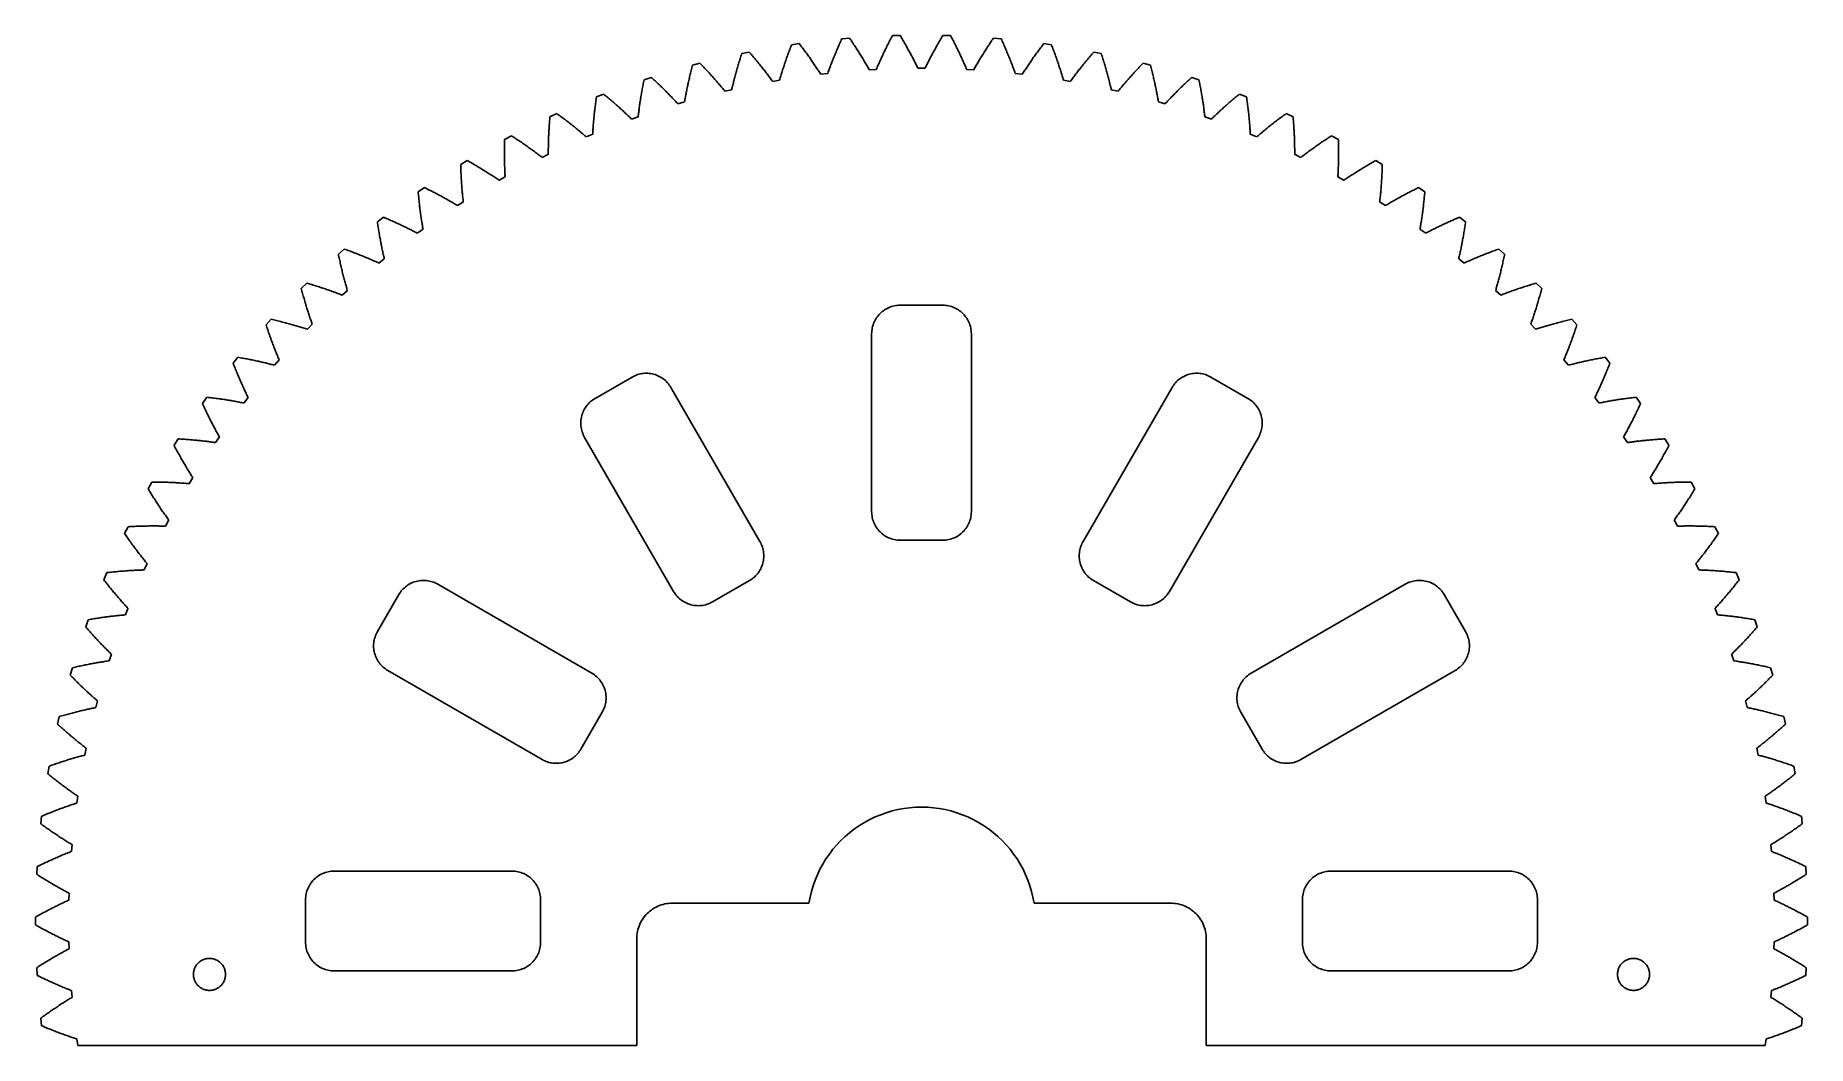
# Model space of a CAD drawing. Header units: metres. Extents: x -124 to 124, y -10 to 132.
import ezdxf

# ---------------------------------------------------------------- set-up
doc = ezdxf.new("R2010")
doc.units = ezdxf.units.M

msp = doc.modelspace()

# ---------------------------------------------------------------- linework, layer by layer
for p, q in [((-24.1872, 129.571), (-25.2393, 129.358)), ((-24.0626, 129.428), (-24.1872, 129.571)), ((-23.9391, 129.285), (-24.0626, 129.428)), ((-18.6428, 129.55), (-18.7066, 129.377)), ((-18.5782, 129.723), (-18.6428, 129.55)), ((-18.5126, 129.897), (-18.5782, 129.723)), ((-18.4462, 130.072), (-18.5126, 129.897)), ((-18.3788, 130.247), (-18.4462, 130.072)), ((-18.3106, 130.423), (-18.3788, 130.247)), ((-18.2414, 130.6), (-18.3106, 130.423)), ((-17.1788, 130.753), (-18.2414, 130.6)), ((-17.0626, 130.603), (-17.1788, 130.753)), ((-16.9475, 130.453), (-17.0626, 130.603)), ((-16.8334, 130.304), (-16.9475, 130.453)), ((-16.7204, 130.155), (-16.8334, 130.304)), ((-16.6086, 130.006), (-16.7204, 130.155)), ((-16.4977, 129.858), (-16.6086, 130.006)), ((-16.3879, 129.711), (-16.4977, 129.858)), ((-16.2792, 129.564), (-16.3879, 129.711)), ((-16.1716, 129.417), (-16.2792, 129.564)), ((-12.0031, 129.579), (-12.0721, 129.415)), ((-11.9333, 129.745), (-12.0031, 129.579)), ((-11.8625, 129.912), (-11.9333, 129.745)), ((-11.7908, 130.079), (-11.8625, 129.912)), ((-11.7183, 130.246), (-11.7908, 130.079)), ((-11.6447, 130.415), (-11.7183, 130.246)), ((-11.5703, 130.584), (-11.6447, 130.415)), ((-11.4949, 130.754), (-11.5703, 130.584)), ((-11.4186, 130.925), (-11.4949, 130.754)), ((-11.3414, 131.096), (-11.4186, 130.925)), ((-11.2632, 131.268), (-11.3414, 131.096)), ((-11.184, 131.441), (-11.2632, 131.268)), ((-10.1144, 131.533), (-11.184, 131.441)), ((-10.007, 131.376), (-10.1144, 131.533)), ((-9.9006, 131.22), (-10.007, 131.376)), ((-9.79527, 131.064), (-9.9006, 131.22)), ((-9.69098, 130.909), (-9.79527, 131.064)), ((-9.58774, 130.755), (-9.69098, 130.909)), ((-9.48552, 130.6), (-9.58774, 130.755)), ((-9.38435, 130.447), (-9.48552, 130.6)), ((-9.28421, 130.294), (-9.38435, 130.447)), ((-9.18509, 130.142), (-9.28421, 130.294)), ((-9.08701, 129.99), (-9.18509, 130.142)), ((-8.98993, 129.838), (-9.08701, 129.99)), ((-8.89388, 129.688), (-8.98993, 129.838)), ((-8.79883, 129.537), (-8.89388, 129.688)), ((-8.70477, 129.388), (-8.79883, 129.537)), ((-5.32156, 129.427), (-5.39609, 129.269)), ((-5.24611, 129.586), (-5.32156, 129.427)), ((-5.16972, 129.745), (-5.24611, 129.586)), ((-5.09241, 129.905), (-5.16972, 129.745)), ((-5.01418, 130.066), (-5.09241, 129.905)), ((-4.93498, 130.227), (-5.01418, 130.066)), ((-4.85484, 130.389), (-4.93498, 130.227)), ((-4.77374, 130.552), (-4.85484, 130.389)), ((-4.6917, 130.715), (-4.77374, 130.552)), ((-4.60869, 130.879), (-4.6917, 130.715)), ((-4.5247, 131.044), (-4.60869, 130.879)), ((-4.43976, 131.209), (-4.5247, 131.044)), ((-4.35382, 131.375), (-4.43976, 131.209)), ((-4.26692, 131.542), (-4.35382, 131.375)), ((-4.17903, 131.709), (-4.26692, 131.542)), ((-4.09013, 131.877), (-4.17903, 131.709)), ((-3.01706, 131.908), (-4.09013, 131.877)), ((-2.91873, 131.745), (-3.01706, 131.908)), ((-2.82144, 131.583), (-2.91873, 131.745)), ((-2.72516, 131.422), (-2.82144, 131.583)), ((-2.62988, 131.261), (-2.72516, 131.422)), ((-2.53564, 131.101), (-2.62988, 131.261)), ((-2.4424, 130.941), (-2.53564, 131.101)), ((-2.35016, 130.782), (-2.4424, 130.941)), ((-2.25891, 130.624), (-2.35016, 130.782)), ((-2.16866, 130.466), (-2.25891, 130.624)), ((-2.07939, 130.309), (-2.16866, 130.466)), ((-1.99112, 130.152), (-2.07939, 130.309)), ((-1.90382, 129.996), (-1.99112, 130.152)), ((-1.8175, 129.841), (-1.90382, 129.996)), ((-1.73216, 129.686), (-1.8175, 129.841)), ((-1.64777, 129.532), (-1.73216, 129.686)), ((-1.56433, 129.378), (-1.64777, 129.532)), ((1.64777, 129.532), (1.56433, 129.378)), ((1.73216, 129.686), (1.64777, 129.532)), ((1.8175, 129.841), (1.73216, 129.686)), ((1.90382, 129.996), (1.8175, 129.841)), ((1.99112, 130.152), (1.90382, 129.996)), ((2.07939, 130.309), (1.99112, 130.152)), ((2.16866, 130.466), (2.07939, 130.309)), ((2.25891, 130.624), (2.16866, 130.466)), ((2.35016, 130.782), (2.25891, 130.624)), ((2.4424, 130.941), (2.35016, 130.782)), ((2.53564, 131.101), (2.4424, 130.941)), ((2.62988, 131.261), (2.53564, 131.101)), ((2.72516, 131.422), (2.62988, 131.261)), ((2.82144, 131.583), (2.72516, 131.422)), ((2.91873, 131.745), (2.82144, 131.583)), ((3.01706, 131.908), (2.91873, 131.745)), ((4.09013, 131.877), (3.01706, 131.908)), ((4.17903, 131.709), (4.09013, 131.877)), ((4.26692, 131.542), (4.17903, 131.709)), ((4.35382, 131.375), (4.26692, 131.542)), ((4.43976, 131.209), (4.35382, 131.375)), ((4.5247, 131.044), (4.43976, 131.209)), ((4.60869, 130.879), (4.5247, 131.044)), ((4.6917, 130.715), (4.60869, 130.879)), ((4.77374, 130.552), (4.6917, 130.715)), ((4.85484, 130.389), (4.77374, 130.552)), ((4.93498, 130.227), (4.85484, 130.389)), ((5.01418, 130.066), (4.93498, 130.227)), ((5.09241, 129.905), (5.01418, 130.066)), ((5.16972, 129.745), (5.09241, 129.905)), ((5.24611, 129.586), (5.16972, 129.745)), ((5.32156, 129.427), (5.24611, 129.586)), ((5.39609, 129.269), (5.32156, 129.427)), ((8.79883, 129.537), (8.70477, 129.388)), ((8.89388, 129.688), (8.79883, 129.537)), ((8.98993, 129.838), (8.89388, 129.688)), ((9.08701, 129.99), (8.98993, 129.838)), ((9.18509, 130.142), (9.08701, 129.99)), ((9.28421, 130.294), (9.18509, 130.142)), ((9.38435, 130.447), (9.28421, 130.294)), ((9.48552, 130.6), (9.38435, 130.447)), ((9.58774, 130.755), (9.48552, 130.6)), ((9.69098, 130.909), (9.58774, 130.755)), ((9.79527, 131.064), (9.69098, 130.909)), ((9.9006, 131.22), (9.79527, 131.064)), ((10.007, 131.376), (9.9006, 131.22)), ((10.1144, 131.533), (10.007, 131.376)), ((11.184, 131.441), (10.1144, 131.533)), ((11.2632, 131.268), (11.184, 131.441)), ((11.3414, 131.096), (11.2632, 131.268)), ((11.4186, 130.925), (11.3414, 131.096)), ((11.4949, 130.754), (11.4186, 130.925)), ((11.5703, 130.584), (11.4949, 130.754)), ((11.6447, 130.415), (11.5703, 130.584)), ((11.7183, 130.246), (11.6447, 130.415)), ((11.7908, 130.079), (11.7183, 130.246)), ((11.8625, 129.912), (11.7908, 130.079)), ((11.9333, 129.745), (11.8625, 129.912)), ((12.0031, 129.579), (11.9333, 129.745)), ((12.0721, 129.415), (12.0031, 129.579)), ((16.2792, 129.564), (16.1716, 129.417)), ((16.3879, 129.711), (16.2792, 129.564)), ((16.4977, 129.858), (16.3879, 129.711)), ((16.6086, 130.006), (16.4977, 129.858)), ((16.7204, 130.155), (16.6086, 130.006)), ((16.8334, 130.304), (16.7204, 130.155)), ((16.9475, 130.453), (16.8334, 130.304)), ((17.0626, 130.603), (16.9475, 130.453)), ((17.1788, 130.753), (17.0626, 130.603)), ((18.2414, 130.6), (17.1788, 130.753)), ((18.3106, 130.423), (18.2414, 130.6)), ((18.3788, 130.247), (18.3106, 130.423)), ((18.4462, 130.072), (18.3788, 130.247)), ((18.5126, 129.897), (18.4462, 130.072)), ((18.5782, 129.723), (18.5126, 129.897)), ((18.6428, 129.55), (18.5782, 129.723)), ((18.7066, 129.377), (18.6428, 129.55)), ((24.0626, 129.428), (23.9391, 129.285)), ((24.1872, 129.571), (24.0626, 129.428)), ((25.2393, 129.358), (24.1872, 129.571)), ((-32.3441, 126.989), (-32.3894, 126.809)), ((-32.298, 127.17), (-32.3441, 126.989)), ((-32.2511, 127.352), (-32.298, 127.17)), ((-32.2034, 127.535), (-32.2511, 127.352)), ((-32.1549, 127.718), (-32.2034, 127.535)), ((-31.1166, 127.991), (-32.1549, 127.718)), ((-30.984, 127.855), (-31.1166, 127.991)), ((-30.8526, 127.72), (-30.984, 127.855)), ((-30.7222, 127.584), (-30.8526, 127.72)), ((-30.593, 127.449), (-30.7222, 127.584)), ((-30.465, 127.314), (-30.593, 127.449)), ((-30.338, 127.18), (-30.465, 127.314)), ((-30.2121, 127.046), (-30.338, 127.18)), ((-30.0873, 126.912), (-30.2121, 127.046)), ((-25.9395, 127.073), (-25.9875, 126.903)), ((-25.8906, 127.244), (-25.9395, 127.073)), ((-25.8409, 127.415), (-25.8906, 127.244)), ((-25.7904, 127.588), (-25.8409, 127.415)), ((-25.7391, 127.761), (-25.7904, 127.588)), ((-25.6869, 127.936), (-25.7391, 127.761)), ((-25.6339, 128.111), (-25.6869, 127.936)), ((-25.5801, 128.286), (-25.6339, 128.111)), ((-25.5254, 128.463), (-25.5801, 128.286)), ((-25.4699, 128.64), (-25.5254, 128.463)), ((-25.4136, 128.819), (-25.4699, 128.64)), ((-25.3563, 128.998), (-25.4136, 128.819)), ((-25.2983, 129.177), (-25.3563, 128.998)), ((-25.2393, 129.358), (-25.2983, 129.177)), ((-23.8167, 129.142), (-23.9391, 129.285)), ((-23.6954, 129), (-23.8167, 129.142)), ((-23.5752, 128.858), (-23.6954, 129)), ((-23.4561, 128.717), (-23.5752, 128.858)), ((-23.3381, 128.576), (-23.4561, 128.717)), ((-23.2211, 128.435), (-23.3381, 128.576)), ((-23.1053, 128.295), (-23.2211, 128.435)), ((-22.9905, 128.155), (-23.1053, 128.295)), ((-22.8768, 128.016), (-22.9905, 128.155)), ((-22.7642, 127.877), (-22.8768, 128.016)), ((-22.6527, 127.739), (-22.7642, 127.877)), ((-22.5422, 127.601), (-22.6527, 127.739)), ((-22.4328, 127.463), (-22.5422, 127.601)), ((-22.3244, 127.326), (-22.4328, 127.463)), ((-22.2171, 127.19), (-22.3244, 127.326)), ((-22.1108, 127.054), (-22.2171, 127.19)), ((-22.0056, 126.918), (-22.1108, 127.054)), ((-19.5093, 127.045), (-19.5604, 126.884)), ((-19.4574, 127.206), (-19.5093, 127.045)), ((-19.4046, 127.368), (-19.4574, 127.206)), ((-19.3511, 127.531), (-19.4046, 127.368)), ((-19.2967, 127.695), (-19.3511, 127.531)), ((-19.2415, 127.86), (-19.2967, 127.695)), ((-19.1855, 128.025), (-19.2415, 127.86)), ((-19.1286, 128.192), (-19.1855, 128.025)), ((-19.0709, 128.359), (-19.1286, 128.192)), ((-19.0123, 128.527), (-19.0709, 128.359)), ((-18.9529, 128.695), (-19.0123, 128.527)), ((-18.8926, 128.865), (-18.9529, 128.695)), ((-18.8315, 129.035), (-18.8926, 128.865)), ((-18.7695, 129.206), (-18.8315, 129.035)), ((-18.7066, 129.377), (-18.7695, 129.206)), ((-16.065, 129.271), (-16.1716, 129.417)), ((-15.9594, 129.126), (-16.065, 129.271)), ((-15.8549, 128.981), (-15.9594, 129.126)), ((-15.7514, 128.836), (-15.8549, 128.981)), ((-15.649, 128.692), (-15.7514, 128.836)), ((-15.5476, 128.549), (-15.649, 128.692)), ((-15.4472, 128.406), (-15.5476, 128.549)), ((-15.3479, 128.263), (-15.4472, 128.406)), ((-15.2495, 128.121), (-15.3479, 128.263)), ((-15.1522, 127.98), (-15.2495, 128.121)), ((-15.0559, 127.839), (-15.1522, 127.98)), ((-14.9606, 127.699), (-15.0559, 127.839)), ((-14.8663, 127.559), (-14.9606, 127.699)), ((-14.773, 127.42), (-14.8663, 127.559)), ((-14.6807, 127.281), (-14.773, 127.42)), ((-14.5894, 127.143), (-14.6807, 127.281)), ((-14.499, 127.006), (-14.5894, 127.143)), ((-14.4097, 126.869), (-14.499, 127.006)), ((-13.0014, 127.03), (-13.0566, 126.878)), ((-12.9454, 127.184), (-13.0014, 127.03)), ((-12.8886, 127.338), (-12.9454, 127.184)), ((-12.8309, 127.493), (-12.8886, 127.338)), ((-12.7724, 127.649), (-12.8309, 127.493)), ((-12.713, 127.806), (-12.7724, 127.649)), ((-12.6528, 127.964), (-12.713, 127.806)), ((-12.5918, 128.122), (-12.6528, 127.964)), ((-12.5298, 128.281), (-12.5918, 128.122)), ((-12.4671, 128.44), (-12.5298, 128.281)), ((-12.4034, 128.601), (-12.4671, 128.44)), ((-12.3389, 128.762), (-12.4034, 128.601)), ((-12.2735, 128.924), (-12.3389, 128.762)), ((-12.2073, 129.087), (-12.2735, 128.924)), ((-12.1401, 129.25), (-12.2073, 129.087)), ((-12.0721, 129.415), (-12.1401, 129.25)), ((-8.61172, 129.239), (-8.70477, 129.388)), ((-8.51967, 129.09), (-8.61172, 129.239)), ((-8.42862, 128.942), (-8.51967, 129.09)), ((-8.33855, 128.795), (-8.42862, 128.942)), ((-8.24945, 128.648), (-8.33855, 128.795)), ((-8.16135, 128.502), (-8.24945, 128.648)), ((-8.0742, 128.357), (-8.16135, 128.502)), ((-7.98804, 128.212), (-8.0742, 128.357)), ((-7.90283, 128.068), (-7.98804, 128.212)), ((-7.81859, 127.924), (-7.90283, 128.068)), ((-7.73529, 127.781), (-7.81859, 127.924)), ((-7.65295, 127.639), (-7.73529, 127.781)), ((-7.57156, 127.497), (-7.65295, 127.639)), ((-7.4911, 127.356), (-7.57156, 127.497)), ((-7.41159, 127.215), (-7.4911, 127.356)), ((-7.33301, 127.075), (-7.41159, 127.215)), ((-7.33232, 127.064), (-7.33301, 127.075)), ((-6.34474, 127.121), (-7.33232, 127.064)), ((-6.2832, 127.28), (-6.34534, 127.132)), ((-6.34534, 127.132), (-6.34474, 127.121)), ((-6.22023, 127.428), (-6.2832, 127.28)), ((-6.15637, 127.578), (-6.22023, 127.428)), ((-6.09169, 127.728), (-6.15637, 127.578)), ((-6.02611, 127.879), (-6.09169, 127.728)), ((-5.95966, 128.03), (-6.02611, 127.879)), ((-5.89233, 128.183), (-5.95966, 128.03)), ((-5.82414, 128.336), (-5.89233, 128.183)), ((-5.75505, 128.489), (-5.82414, 128.336)), ((-5.68506, 128.644), (-5.75505, 128.489)), ((-5.61418, 128.799), (-5.68506, 128.644)), ((-5.54237, 128.955), (-5.61418, 128.799)), ((-5.4697, 129.112), (-5.54237, 128.955)), ((-5.39609, 129.269), (-5.4697, 129.112)), ((-1.48187, 129.225), (-1.56433, 129.378)), ((-1.40036, 129.073), (-1.48187, 129.225)), ((-1.31978, 128.922), (-1.40036, 129.073)), ((-1.24016, 128.771), (-1.31978, 128.922)), ((-1.16147, 128.621), (-1.24016, 128.771)), ((-1.08371, 128.471), (-1.16147, 128.621)), ((-1.00688, 128.322), (-1.08371, 128.471)), ((-0.93098, 128.174), (-1.00688, 128.322)), ((-0.85597, 128.026), (-0.93098, 128.174)), ((-0.78191, 127.88), (-0.85597, 128.026)), ((-0.70874, 127.733), (-0.78191, 127.88)), ((-0.63648, 127.588), (-0.70874, 127.733)), ((-0.56511, 127.443), (-0.63648, 127.588)), ((-0.49463, 127.299), (-0.56511, 127.443)), ((-0.49458, 127.288), (-0.49463, 127.299)), ((0.49458, 127.288), (-0.49458, 127.288)), ((0.49463, 127.299), (0.49458, 127.288)), ((0.56511, 127.443), (0.49463, 127.299)), ((0.63648, 127.588), (0.56511, 127.443)), ((0.70874, 127.733), (0.63648, 127.588)), ((0.78191, 127.88), (0.70874, 127.733)), ((0.85597, 128.026), (0.78191, 127.88)), ((0.93098, 128.174), (0.85597, 128.026)), ((1.00688, 128.322), (0.93098, 128.174)), ((1.08371, 128.471), (1.00688, 128.322)), ((1.16147, 128.621), (1.08371, 128.471)), ((1.24016, 128.771), (1.16147, 128.621)), ((1.31978, 128.922), (1.24016, 128.771)), ((1.40036, 129.073), (1.31978, 128.922)), ((1.48187, 129.225), (1.40036, 129.073)), ((1.56433, 129.378), (1.48187, 129.225)), ((5.4697, 129.112), (5.39609, 129.269)), ((5.54237, 128.955), (5.4697, 129.112)), ((5.61418, 128.799), (5.54237, 128.955)), ((5.68506, 128.644), (5.61418, 128.799)), ((5.75505, 128.489), (5.68506, 128.644)), ((5.82414, 128.336), (5.75505, 128.489)), ((5.89233, 128.183), (5.82414, 128.336)), ((5.95966, 128.03), (5.89233, 128.183)), ((6.02611, 127.879), (5.95966, 128.03)), ((6.09169, 127.728), (6.02611, 127.879)), ((6.15637, 127.578), (6.09169, 127.728)), ((6.22023, 127.428), (6.15637, 127.578)), ((6.2832, 127.28), (6.22023, 127.428)), ((6.34534, 127.132), (6.2832, 127.28)), ((6.34474, 127.121), (6.34534, 127.132)), ((7.33232, 127.064), (6.34474, 127.121)), ((7.33301, 127.075), (7.33232, 127.064)), ((7.41159, 127.215), (7.33301, 127.075)), ((7.4911, 127.356), (7.41159, 127.215)), ((7.57156, 127.497), (7.4911, 127.356)), ((7.65295, 127.639), (7.57156, 127.497)), ((7.73529, 127.781), (7.65295, 127.639)), ((7.81859, 127.924), (7.73529, 127.781)), ((7.90283, 128.068), (7.81859, 127.924)), ((7.98804, 128.212), (7.90283, 128.068)), ((8.0742, 128.357), (7.98804, 128.212)), ((8.16135, 128.502), (8.0742, 128.357)), ((8.24945, 128.648), (8.16135, 128.502)), ((8.33855, 128.795), (8.24945, 128.648)), ((8.42862, 128.942), (8.33855, 128.795)), ((8.51967, 129.09), (8.42862, 128.942)), ((8.61172, 129.239), (8.51967, 129.09)), ((8.70477, 129.388), (8.61172, 129.239)), ((12.1401, 129.25), (12.0721, 129.415)), ((12.2073, 129.087), (12.1401, 129.25)), ((12.2735, 128.924), (12.2073, 129.087)), ((12.3389, 128.762), (12.2735, 128.924)), ((12.4034, 128.601), (12.3389, 128.762)), ((12.4671, 128.44), (12.4034, 128.601)), ((12.5298, 128.281), (12.4671, 128.44)), ((12.5918, 128.122), (12.5298, 128.281)), ((12.6528, 127.964), (12.5918, 128.122)), ((12.713, 127.806), (12.6528, 127.964)), ((12.7724, 127.649), (12.713, 127.806)), ((12.8309, 127.493), (12.7724, 127.649)), ((12.8886, 127.338), (12.8309, 127.493)), ((12.9454, 127.184), (12.8886, 127.338)), ((13.0014, 127.03), (12.9454, 127.184)), ((13.0566, 126.878), (13.0014, 127.03)), ((14.499, 127.006), (14.4097, 126.869)), ((14.5894, 127.143), (14.499, 127.006)), ((14.6807, 127.281), (14.5894, 127.143)), ((14.773, 127.42), (14.6807, 127.281)), ((14.8663, 127.559), (14.773, 127.42)), ((14.9606, 127.699), (14.8663, 127.559)), ((15.0559, 127.839), (14.9606, 127.699)), ((15.1522, 127.98), (15.0559, 127.839)), ((15.2495, 128.121), (15.1522, 127.98)), ((15.3479, 128.263), (15.2495, 128.121)), ((15.4472, 128.406), (15.3479, 128.263)), ((15.5476, 128.549), (15.4472, 128.406)), ((15.649, 128.692), (15.5476, 128.549)), ((15.7514, 128.836), (15.649, 128.692)), ((15.8549, 128.981), (15.7514, 128.836)), ((15.9594, 129.126), (15.8549, 128.981)), ((16.065, 129.271), (15.9594, 129.126)), ((16.1716, 129.417), (16.065, 129.271)), ((18.7695, 129.206), (18.7066, 129.377)), ((18.8315, 129.035), (18.7695, 129.206)), ((18.8926, 128.865), (18.8315, 129.035)), ((18.9529, 128.695), (18.8926, 128.865)), ((19.0123, 128.527), (18.9529, 128.695)), ((19.0709, 128.359), (19.0123, 128.527)), ((19.1286, 128.192), (19.0709, 128.359)), ((19.1855, 128.025), (19.1286, 128.192)), ((19.2415, 127.86), (19.1855, 128.025)), ((19.2967, 127.695), (19.2415, 127.86)), ((19.3511, 127.531), (19.2967, 127.695)), ((19.4046, 127.368), (19.3511, 127.531)), ((19.4574, 127.206), (19.4046, 127.368)), ((19.5093, 127.045), (19.4574, 127.206)), ((19.5604, 126.884), (19.5093, 127.045)), ((22.1108, 127.054), (22.0056, 126.918)), ((22.2171, 127.19), (22.1108, 127.054)), ((22.3244, 127.326), (22.2171, 127.19)), ((22.4328, 127.463), (22.3244, 127.326)), ((22.5422, 127.601), (22.4328, 127.463)), ((22.6527, 127.739), (22.5422, 127.601)), ((22.7642, 127.877), (22.6527, 127.739)), ((22.8768, 128.016), (22.7642, 127.877)), ((22.9905, 128.155), (22.8768, 128.016)), ((23.1053, 128.295), (22.9905, 128.155)), ((23.2211, 128.435), (23.1053, 128.295)), ((23.3381, 128.576), (23.2211, 128.435)), ((23.4561, 128.717), (23.3381, 128.576)), ((23.5752, 128.858), (23.4561, 128.717)), ((23.6954, 129), (23.5752, 128.858)), ((23.8167, 129.142), (23.6954, 129)), ((23.9391, 129.285), (23.8167, 129.142)), ((25.2983, 129.177), (25.2393, 129.358)), ((25.3563, 128.998), (25.2983, 129.177)), ((25.4136, 128.819), (25.3563, 128.998)), ((25.4699, 128.64), (25.4136, 128.819)), ((25.5254, 128.463), (25.4699, 128.64)), ((25.5801, 128.286), (25.5254, 128.463)), ((25.6339, 128.111), (25.5801, 128.286)), ((25.6869, 127.936), (25.6339, 128.111)), ((25.7391, 127.761), (25.6869, 127.936)), ((25.7904, 127.588), (25.7391, 127.761)), ((25.8409, 127.415), (25.7904, 127.588)), ((25.8906, 127.244), (25.8409, 127.415)), ((25.9395, 127.073), (25.8906, 127.244)), ((25.9875, 126.903), (25.9395, 127.073)), ((30.2121, 127.046), (30.0873, 126.912)), ((30.338, 127.18), (30.2121, 127.046)), ((30.465, 127.314), (30.338, 127.18)), ((30.593, 127.449), (30.465, 127.314)), ((30.7222, 127.584), (30.593, 127.449)), ((30.8526, 127.72), (30.7222, 127.584)), ((30.984, 127.855), (30.8526, 127.72)), ((31.1166, 127.991), (30.984, 127.855)), ((32.1549, 127.718), (31.1166, 127.991)), ((32.2034, 127.535), (32.1549, 127.718)), ((32.2511, 127.352), (32.2034, 127.535)), ((32.298, 127.17), (32.2511, 127.352)), ((32.3441, 126.989), (32.298, 127.17)), ((32.3894, 126.809), (32.3441, 126.989)), ((-39.182, 124.583), (-39.2154, 124.402)), ((-39.1478, 124.765), (-39.182, 124.583)), ((-39.1129, 124.947), (-39.1478, 124.765)), ((-39.0772, 125.131), (-39.1129, 124.947)), ((-39.0408, 125.315), (-39.0772, 125.131)), ((-39.0036, 125.501), (-39.0408, 125.315)), ((-38.9656, 125.687), (-39.0036, 125.501)), ((-37.9446, 126.018), (-38.9656, 125.687)), ((-37.8045, 125.89), (-37.9446, 126.018)), ((-37.6655, 125.762), (-37.8045, 125.89)), ((-37.5276, 125.634), (-37.6655, 125.762)), ((-37.3909, 125.507), (-37.5276, 125.634)), ((-37.2553, 125.38), (-37.3909, 125.507)), ((-37.1209, 125.253), (-37.2553, 125.38)), ((-36.9875, 125.126), (-37.1209, 125.253)), ((-36.8554, 125), (-36.9875, 125.126)), ((-36.7243, 124.874), (-36.8554, 125)), ((-36.5944, 124.748), (-36.7243, 124.874)), ((-36.4655, 124.623), (-36.5944, 124.748)), ((-36.3378, 124.498), (-36.4655, 124.623)), ((-36.2112, 124.373), (-36.3378, 124.498)), ((-32.9075, 124.543), (-32.9421, 124.375)), ((-32.8722, 124.712), (-32.9075, 124.543)), ((-32.8361, 124.882), (-32.8722, 124.712)), ((-32.7993, 125.053), (-32.8361, 124.882)), ((-32.7617, 125.225), (-32.7993, 125.053)), ((-32.7234, 125.397), (-32.7617, 125.225)), ((-32.6844, 125.57), (-32.7234, 125.397)), ((-32.6446, 125.745), (-32.6844, 125.57)), ((-32.604, 125.92), (-32.6446, 125.745)), ((-32.5627, 126.096), (-32.604, 125.92)), ((-32.5205, 126.273), (-32.5627, 126.096)), ((-32.4776, 126.45), (-32.5205, 126.273)), ((-32.4339, 126.629), (-32.4776, 126.45)), ((-32.3894, 126.809), (-32.4339, 126.629)), ((-29.9637, 126.779), (-30.0873, 126.912)), ((-29.8411, 126.646), (-29.9637, 126.779)), ((-29.7197, 126.514), (-29.8411, 126.646)), ((-29.5993, 126.381), (-29.7197, 126.514)), ((-29.48, 126.25), (-29.5993, 126.381)), ((-29.3618, 126.118), (-29.48, 126.25)), ((-29.2448, 125.987), (-29.3618, 126.118)), ((-29.1287, 125.857), (-29.2448, 125.987)), ((-29.0138, 125.726), (-29.1287, 125.857)), ((-28.8999, 125.597), (-29.0138, 125.726)), ((-28.7871, 125.467), (-28.8999, 125.597)), ((-28.6754, 125.338), (-28.7871, 125.467)), ((-28.5647, 125.21), (-28.6754, 125.338)), ((-28.4551, 125.082), (-28.5647, 125.21)), ((-28.3465, 124.954), (-28.4551, 125.082)), ((-28.239, 124.827), (-28.3465, 124.954)), ((-28.1326, 124.7), (-28.239, 124.827)), ((-28.0272, 124.574), (-28.1326, 124.7)), ((-27.9228, 124.448), (-28.0272, 124.574)), ((-27.8194, 124.323), (-27.9228, 124.448)), ((-26.6163, 124.454), (-26.6523, 124.298)), ((-26.5796, 124.611), (-26.6163, 124.454)), ((-26.5421, 124.769), (-26.5796, 124.611)), ((-26.504, 124.928), (-26.5421, 124.769)), ((-26.4651, 125.088), (-26.504, 124.928)), ((-26.4255, 125.249), (-26.4651, 125.088)), ((-26.3851, 125.41), (-26.4255, 125.249)), ((-26.344, 125.573), (-26.3851, 125.41)), ((-26.3021, 125.736), (-26.344, 125.573)), ((-26.2595, 125.9), (-26.3021, 125.736)), ((-26.2161, 126.065), (-26.2595, 125.9)), ((-26.172, 126.231), (-26.2161, 126.065)), ((-26.127, 126.398), (-26.172, 126.231)), ((-26.0813, 126.565), (-26.127, 126.398)), ((-26.0349, 126.734), (-26.0813, 126.565)), ((-25.9875, 126.903), (-26.0349, 126.734)), ((-21.9014, 126.783), (-22.0056, 126.918)), ((-21.7982, 126.649), (-21.9014, 126.783)), ((-21.6961, 126.514), (-21.7982, 126.649)), ((-21.595, 126.381), (-21.6961, 126.514)), ((-21.4949, 126.248), (-21.595, 126.381)), ((-21.3959, 126.115), (-21.4949, 126.248)), ((-21.2978, 125.983), (-21.3959, 126.115)), ((-21.2008, 125.852), (-21.2978, 125.983)), ((-21.1048, 125.72), (-21.2008, 125.852)), ((-21.0098, 125.59), (-21.1048, 125.72)), ((-20.9158, 125.46), (-21.0098, 125.59)), ((-20.9138, 125.449), (-20.9158, 125.46)), ((-19.9391, 125.618), (-20.9138, 125.449)), ((-19.8961, 125.783), (-19.941, 125.629)), ((-19.941, 125.629), (-19.9391, 125.618)), ((-19.8505, 125.938), (-19.8961, 125.783)), ((-19.8041, 126.093), (-19.8505, 125.938)), ((-19.7569, 126.25), (-19.8041, 126.093)), ((-19.709, 126.407), (-19.7569, 126.25)), ((-19.6602, 126.565), (-19.709, 126.407)), ((-19.6107, 126.724), (-19.6602, 126.565)), ((-19.5604, 126.884), (-19.6107, 126.724)), ((-14.3213, 126.733), (-14.4097, 126.869)), ((-14.2339, 126.597), (-14.3213, 126.733)), ((-14.1475, 126.462), (-14.2339, 126.597)), ((-14.1461, 126.451), (-14.1475, 126.462)), ((-13.1634, 126.563), (-14.1461, 126.451)), ((-13.111, 126.726), (-13.1646, 126.574)), ((-13.1646, 126.574), (-13.1634, 126.563)), ((-13.0566, 126.878), (-13.111, 126.726)), ((13.111, 126.726), (13.0566, 126.878)), ((13.1646, 126.574), (13.111, 126.726)), ((13.1634, 126.563), (13.1646, 126.574)), ((14.1461, 126.451), (13.1634, 126.563)), ((14.1475, 126.462), (14.1461, 126.451)), ((14.2339, 126.597), (14.1475, 126.462)), ((14.3213, 126.733), (14.2339, 126.597)), ((14.4097, 126.869), (14.3213, 126.733)), ((19.6107, 126.724), (19.5604, 126.884)), ((19.6602, 126.565), (19.6107, 126.724)), ((19.709, 126.407), (19.6602, 126.565)), ((19.7569, 126.25), (19.709, 126.407)), ((19.8041, 126.093), (19.7569, 126.25)), ((19.8505, 125.938), (19.8041, 126.093)), ((19.8961, 125.783), (19.8505, 125.938)), ((19.941, 125.629), (19.8961, 125.783)), ((19.9391, 125.618), (19.941, 125.629)), ((20.9138, 125.449), (19.9391, 125.618)), ((20.9158, 125.46), (20.9138, 125.449)), ((21.0098, 125.59), (20.9158, 125.46)), ((21.1048, 125.72), (21.0098, 125.59)), ((21.2008, 125.852), (21.1048, 125.72)), ((21.2978, 125.983), (21.2008, 125.852)), ((21.3959, 126.115), (21.2978, 125.983)), ((21.4949, 126.248), (21.3959, 126.115)), ((21.595, 126.381), (21.4949, 126.248)), ((21.6961, 126.514), (21.595, 126.381)), ((21.7982, 126.649), (21.6961, 126.514)), ((21.9014, 126.783), (21.7982, 126.649)), ((22.0056, 126.918), (21.9014, 126.783)), ((26.0349, 126.734), (25.9875, 126.903)), ((26.0813, 126.565), (26.0349, 126.734)), ((26.127, 126.398), (26.0813, 126.565)), ((26.172, 126.231), (26.127, 126.398)), ((26.2161, 126.065), (26.172, 126.231)), ((26.2595, 125.9), (26.2161, 126.065)), ((26.3021, 125.736), (26.2595, 125.9)), ((26.344, 125.573), (26.3021, 125.736)), ((26.3851, 125.41), (26.344, 125.573)), ((26.4255, 125.249), (26.3851, 125.41)), ((26.4651, 125.088), (26.4255, 125.249)), ((26.504, 124.928), (26.4651, 125.088)), ((26.5421, 124.769), (26.504, 124.928)), ((26.5796, 124.611), (26.5421, 124.769)), ((26.6163, 124.454), (26.5796, 124.611)), ((26.6523, 124.298), (26.6163, 124.454)), ((27.9228, 124.448), (27.8194, 124.323)), ((28.0272, 124.574), (27.9228, 124.448)), ((28.1326, 124.7), (28.0272, 124.574)), ((28.239, 124.827), (28.1326, 124.7)), ((28.3465, 124.954), (28.239, 124.827)), ((28.4551, 125.082), (28.3465, 124.954)), ((28.5647, 125.21), (28.4551, 125.082)), ((28.6754, 125.338), (28.5647, 125.21)), ((28.7871, 125.467), (28.6754, 125.338)), ((28.8999, 125.597), (28.7871, 125.467)), ((29.0138, 125.726), (28.8999, 125.597)), ((29.1287, 125.857), (29.0138, 125.726)), ((29.2448, 125.987), (29.1287, 125.857)), ((29.3618, 126.118), (29.2448, 125.987)), ((29.48, 126.25), (29.3618, 126.118)), ((29.5993, 126.381), (29.48, 126.25)), ((29.7197, 126.514), (29.5993, 126.381)), ((29.8411, 126.646), (29.7197, 126.514)), ((29.9637, 126.779), (29.8411, 126.646)), ((30.0873, 126.912), (29.9637, 126.779)), ((32.4339, 126.629), (32.3894, 126.809)), ((32.4776, 126.45), (32.4339, 126.629)), ((32.5205, 126.273), (32.4776, 126.45)), ((32.5627, 126.096), (32.5205, 126.273)), ((32.604, 125.92), (32.5627, 126.096)), ((32.6446, 125.745), (32.604, 125.92)), ((32.6844, 125.57), (32.6446, 125.745)), ((32.7234, 125.397), (32.6844, 125.57)), ((32.7617, 125.225), (32.7234, 125.397)), ((32.7993, 125.053), (32.7617, 125.225)), ((32.8361, 124.882), (32.7993, 125.053)), ((32.8722, 124.712), (32.8361, 124.882)), ((32.9075, 124.543), (32.8722, 124.712)), ((32.9421, 124.375), (32.9075, 124.543)), ((36.3378, 124.498), (36.2112, 124.373)), ((36.4655, 124.623), (36.3378, 124.498)), ((36.5944, 124.748), (36.4655, 124.623)), ((36.7243, 124.874), (36.5944, 124.748)), ((36.8554, 125), (36.7243, 124.874)), ((36.9875, 125.126), (36.8554, 125)), ((37.1209, 125.253), (36.9875, 125.126)), ((37.2553, 125.38), (37.1209, 125.253)), ((37.3909, 125.507), (37.2553, 125.38)), ((37.5276, 125.634), (37.3909, 125.507)), ((37.6655, 125.762), (37.5276, 125.634)), ((37.8045, 125.89), (37.6655, 125.762)), ((37.9446, 126.018), (37.8045, 125.89)), ((38.9656, 125.687), (37.9446, 126.018)), ((39.0036, 125.501), (38.9656, 125.687)), ((39.0408, 125.315), (39.0036, 125.501)), ((39.0772, 125.131), (39.0408, 125.315)), ((39.1129, 124.947), (39.0772, 125.131)), ((39.1478, 124.765), (39.1129, 124.947)), ((39.182, 124.583), (39.1478, 124.765)), ((39.2154, 124.402), (39.182, 124.583)), ((-45.8253, 121.973), (-45.8476, 121.791)), ((-45.8022, 122.155), (-45.8253, 121.973)), ((-45.7785, 122.339), (-45.8022, 122.155)), ((-45.754, 122.523), (-45.7785, 122.339)), ((-45.7289, 122.708), (-45.754, 122.523)), ((-45.703, 122.894), (-45.7289, 122.708)), ((-45.6765, 123.081), (-45.703, 122.894)), ((-45.6492, 123.269), (-45.6765, 123.081)), ((-44.6488, 123.659), (-45.6492, 123.269)), ((-44.5016, 123.539), (-44.6488, 123.659)), ((-44.3555, 123.419), (-44.5016, 123.539)), ((-44.2106, 123.299), (-44.3555, 123.419)), ((-44.0668, 123.18), (-44.2106, 123.299)), ((-43.9242, 123.061), (-44.0668, 123.18)), ((-43.7827, 122.942), (-43.9242, 123.061)), ((-43.6424, 122.823), (-43.7827, 122.942)), ((-43.5032, 122.704), (-43.6424, 122.823)), ((-43.3651, 122.586), (-43.5032, 122.704)), ((-43.2282, 122.468), (-43.3651, 122.586)), ((-43.0925, 122.35), (-43.2282, 122.468)), ((-42.9578, 122.232), (-43.0925, 122.35)), ((-42.8243, 122.115), (-42.9578, 122.232)), ((-42.6919, 121.998), (-42.8243, 122.115)), ((-42.5606, 121.881), (-42.6919, 121.998)), ((-39.6086, 121.967), (-39.6316, 121.8)), ((-39.5849, 122.135), (-39.6086, 121.967)), ((-39.5607, 122.304), (-39.5849, 122.135)), ((-39.5357, 122.474), (-39.5607, 122.304)), ((-39.5101, 122.644), (-39.5357, 122.474)), ((-39.4837, 122.816), (-39.5101, 122.644)), ((-39.4568, 122.989), (-39.4837, 122.816)), ((-39.4291, 123.162), (-39.4568, 122.989)), ((-39.4007, 123.337), (-39.4291, 123.162)), ((-39.3716, 123.512), (-39.4007, 123.337)), ((-39.3418, 123.688), (-39.3716, 123.512)), ((-39.3113, 123.865), (-39.3418, 123.688)), ((-39.2801, 124.043), (-39.3113, 123.865)), ((-39.2481, 124.222), (-39.2801, 124.043)), ((-39.2154, 124.402), (-39.2481, 124.222)), ((-36.0857, 124.248), (-36.2112, 124.373)), ((-35.9613, 124.124), (-36.0857, 124.248)), ((-35.8381, 124.001), (-35.9613, 124.124)), ((-35.7159, 123.877), (-35.8381, 124.001)), ((-35.5948, 123.754), (-35.7159, 123.877)), ((-35.4748, 123.631), (-35.5948, 123.754)), ((-35.3559, 123.509), (-35.4748, 123.631)), ((-35.238, 123.387), (-35.3559, 123.509)), ((-35.1213, 123.266), (-35.238, 123.387)), ((-35.0056, 123.144), (-35.1213, 123.266)), ((-34.8911, 123.024), (-35.0056, 123.144)), ((-34.7775, 122.903), (-34.8911, 123.024)), ((-34.6651, 122.783), (-34.7775, 122.903)), ((-34.5537, 122.663), (-34.6651, 122.783)), ((-34.4434, 122.544), (-34.5537, 122.663)), ((-34.3341, 122.425), (-34.4434, 122.544)), ((-34.2259, 122.307), (-34.3341, 122.425)), ((-34.2227, 122.296), (-34.2259, 122.307)), ((-33.2735, 122.575), (-34.2227, 122.296)), ((-33.2496, 122.744), (-33.2767, 122.586)), ((-33.2767, 122.586), (-33.2735, 122.575)), ((-33.222, 122.903), (-33.2496, 122.744)), ((-33.1936, 123.063), (-33.222, 122.903)), ((-33.1646, 123.224), (-33.1936, 123.063)), ((-33.1349, 123.385), (-33.1646, 123.224)), ((-33.1045, 123.548), (-33.1349, 123.385)), ((-33.0734, 123.712), (-33.1045, 123.548)), ((-33.0417, 123.876), (-33.0734, 123.712)), ((-33.0092, 124.042), (-33.0417, 123.876)), ((-32.976, 124.208), (-33.0092, 124.042)), ((-32.9421, 124.375), (-32.976, 124.208)), ((-27.7171, 124.198), (-27.8194, 124.323)), ((-27.6159, 124.074), (-27.7171, 124.198)), ((-27.6133, 124.063), (-27.6159, 124.074)), ((-26.6498, 124.287), (-27.6133, 124.063)), ((-26.6523, 124.298), (-26.6498, 124.287)), ((26.6498, 124.287), (26.6523, 124.298)), ((27.6133, 124.063), (26.6498, 124.287)), ((27.6159, 124.074), (27.6133, 124.063)), ((27.7171, 124.198), (27.6159, 124.074)), ((27.8194, 124.323), (27.7171, 124.198)), ((32.976, 124.208), (32.9421, 124.375)), ((33.0092, 124.042), (32.976, 124.208)), ((33.0417, 123.876), (33.0092, 124.042)), ((33.0734, 123.712), (33.0417, 123.876)), ((33.1045, 123.548), (33.0734, 123.712)), ((33.1349, 123.385), (33.1045, 123.548)), ((33.1646, 123.224), (33.1349, 123.385)), ((33.1936, 123.063), (33.1646, 123.224)), ((33.222, 122.903), (33.1936, 123.063)), ((33.2496, 122.744), (33.222, 122.903)), ((33.2767, 122.586), (33.2496, 122.744)), ((33.2735, 122.575), (33.2767, 122.586)), ((34.2227, 122.296), (33.2735, 122.575)), ((34.2259, 122.307), (34.2227, 122.296)), ((34.3341, 122.425), (34.2259, 122.307)), ((34.4434, 122.544), (34.3341, 122.425)), ((34.5537, 122.663), (34.4434, 122.544)), ((34.6651, 122.783), (34.5537, 122.663)), ((34.7775, 122.903), (34.6651, 122.783)), ((34.8911, 123.024), (34.7775, 122.903)), ((35.0056, 123.144), (34.8911, 123.024)), ((35.1213, 123.266), (35.0056, 123.144)), ((35.238, 123.387), (35.1213, 123.266)), ((35.3559, 123.509), (35.238, 123.387)), ((35.4748, 123.631), (35.3559, 123.509)), ((35.5948, 123.754), (35.4748, 123.631)), ((35.7159, 123.877), (35.5948, 123.754)), ((35.8381, 124.001), (35.7159, 123.877)), ((35.9613, 124.124), (35.8381, 124.001)), ((36.0857, 124.248), (35.9613, 124.124)), ((36.2112, 124.373), (36.0857, 124.248)), ((39.2481, 124.222), (39.2154, 124.402)), ((39.2801, 124.043), (39.2481, 124.222)), ((39.3113, 123.865), (39.2801, 124.043)), ((39.3418, 123.688), (39.3113, 123.865)), ((39.3716, 123.512), (39.3418, 123.688)), ((39.4007, 123.337), (39.3716, 123.512)), ((39.4291, 123.162), (39.4007, 123.337)), ((39.4568, 122.989), (39.4291, 123.162)), ((39.4837, 122.816), (39.4568, 122.989)), ((39.5101, 122.644), (39.4837, 122.816)), ((39.5357, 122.474), (39.5101, 122.644)), ((39.5607, 122.304), (39.5357, 122.474)), ((39.5849, 122.135), (39.5607, 122.304)), ((39.6086, 121.967), (39.5849, 122.135)), ((39.6316, 121.8), (39.6086, 121.967)), ((42.6919, 121.998), (42.5606, 121.881)), ((42.8243, 122.115), (42.6919, 121.998)), ((42.9578, 122.232), (42.8243, 122.115)), ((43.0925, 122.35), (42.9578, 122.232)), ((43.2282, 122.468), (43.0925, 122.35)), ((43.3651, 122.586), (43.2282, 122.468)), ((43.5032, 122.704), (43.3651, 122.586)), ((43.6424, 122.823), (43.5032, 122.704)), ((43.7827, 122.942), (43.6424, 122.823)), ((43.9242, 123.061), (43.7827, 122.942)), ((44.0668, 123.18), (43.9242, 123.061)), ((44.2106, 123.299), (44.0668, 123.18)), ((44.3555, 123.419), (44.2106, 123.299)), ((44.5016, 123.539), (44.3555, 123.419)), ((44.6488, 123.659), (44.5016, 123.539)), ((45.6492, 123.269), (44.6488, 123.659)), ((45.6765, 123.081), (45.6492, 123.269)), ((45.703, 122.894), (45.6765, 123.081)), ((45.7289, 122.708), (45.703, 122.894)), ((45.754, 122.523), (45.7289, 122.708)), ((45.7785, 122.339), (45.754, 122.523)), ((45.8022, 122.155), (45.7785, 122.339)), ((45.8253, 121.973), (45.8022, 122.155)), ((45.8476, 121.791), (45.8253, 121.973)), ((-52.2598, 119.538), (-52.2731, 119.354)), ((-52.2459, 119.723), (-52.2598, 119.538)), ((-52.2314, 119.91), (-52.2459, 119.723)), ((-52.2162, 120.097), (-52.2314, 119.91)), ((-52.2004, 120.285), (-52.2162, 120.097)), ((-52.1839, 120.475), (-52.2004, 120.285)), ((-51.2074, 120.921), (-52.1839, 120.475)), ((-51.0535, 120.809), (-51.2074, 120.921)), ((-50.9008, 120.698), (-51.0535, 120.809)), ((-50.7493, 120.587), (-50.9008, 120.698)), ((-50.599, 120.476), (-50.7493, 120.587)), ((-50.4498, 120.365), (-50.599, 120.476)), ((-50.3017, 120.254), (-50.4498, 120.365)), ((-50.1548, 120.143), (-50.3017, 120.254)), ((-50.0091, 120.033), (-50.1548, 120.143)), ((-49.8645, 119.923), (-50.0091, 120.033)), ((-49.7211, 119.812), (-49.8645, 119.923)), ((-49.5788, 119.703), (-49.7211, 119.812)), ((-49.4377, 119.593), (-49.5788, 119.703)), ((-49.2977, 119.483), (-49.4377, 119.593)), ((-49.1588, 119.374), (-49.2977, 119.483)), ((-46.0788, 119.519), (-46.0922, 119.351)), ((-46.0648, 119.688), (-46.0788, 119.519)), ((-46.0502, 119.858), (-46.0648, 119.688)), ((-46.0349, 120.029), (-46.0502, 119.858)), ((-46.0191, 120.201), (-46.0349, 120.029)), ((-46.0026, 120.374), (-46.0191, 120.201)), ((-45.9855, 120.548), (-46.0026, 120.374)), ((-45.9678, 120.723), (-45.9855, 120.548)), ((-45.9494, 120.898), (-45.9678, 120.723)), ((-45.9304, 121.075), (-45.9494, 120.898)), ((-45.9107, 121.253), (-45.9304, 121.075)), ((-45.8903, 121.431), (-45.9107, 121.253)), ((-45.8693, 121.611), (-45.8903, 121.431)), ((-45.8476, 121.791), (-45.8693, 121.611)), ((-42.4305, 121.765), (-42.5606, 121.881)), ((-42.3015, 121.648), (-42.4305, 121.765)), ((-42.1736, 121.533), (-42.3015, 121.648)), ((-42.0467, 121.417), (-42.1736, 121.533)), ((-41.921, 121.302), (-42.0467, 121.417)), ((-41.7964, 121.186), (-41.921, 121.302)), ((-41.6729, 121.072), (-41.7964, 121.186)), ((-41.5505, 120.957), (-41.6729, 121.072)), ((-41.4292, 120.843), (-41.5505, 120.957)), ((-41.309, 120.729), (-41.4292, 120.843)), ((-41.1899, 120.616), (-41.309, 120.729)), ((-41.0719, 120.503), (-41.1899, 120.616)), ((-40.9549, 120.39), (-41.0719, 120.503)), ((-40.839, 120.278), (-40.9549, 120.39)), ((-40.7242, 120.166), (-40.839, 120.278)), ((-40.7204, 120.155), (-40.7242, 120.166)), ((-39.7888, 120.488), (-40.7204, 120.155)), ((-39.7745, 120.658), (-39.7925, 120.498)), ((-39.7925, 120.498), (-39.7888, 120.488)), ((-39.756, 120.818), (-39.7745, 120.658)), ((-39.7368, 120.979), (-39.756, 120.818)), ((-39.717, 121.142), (-39.7368, 120.979)), ((-39.6966, 121.305), (-39.717, 121.142)), ((-39.6756, 121.469), (-39.6966, 121.305)), ((-39.6539, 121.634), (-39.6756, 121.469)), ((-39.6316, 121.8), (-39.6539, 121.634)), ((39.6539, 121.634), (39.6316, 121.8)), ((39.6756, 121.469), (39.6539, 121.634)), ((39.6966, 121.305), (39.6756, 121.469)), ((39.717, 121.142), (39.6966, 121.305)), ((39.7368, 120.979), (39.717, 121.142)), ((39.756, 120.818), (39.7368, 120.979)), ((39.7745, 120.658), (39.756, 120.818)), ((39.7925, 120.498), (39.7745, 120.658)), ((39.7888, 120.488), (39.7925, 120.498)), ((40.7204, 120.155), (39.7888, 120.488)), ((40.7242, 120.166), (40.7204, 120.155)), ((40.839, 120.278), (40.7242, 120.166)), ((40.9549, 120.39), (40.839, 120.278)), ((41.0719, 120.503), (40.9549, 120.39)), ((41.1899, 120.616), (41.0719, 120.503)), ((41.309, 120.729), (41.1899, 120.616)), ((41.4292, 120.843), (41.309, 120.729)), ((41.5505, 120.957), (41.4292, 120.843)), ((41.6729, 121.072), (41.5505, 120.957)), ((41.7964, 121.186), (41.6729, 121.072)), ((41.921, 121.302), (41.7964, 121.186)), ((42.0467, 121.417), (41.921, 121.302)), ((42.1736, 121.533), (42.0467, 121.417)), ((42.3015, 121.648), (42.1736, 121.533)), ((42.4305, 121.765), (42.3015, 121.648)), ((42.5606, 121.881), (42.4305, 121.765)), ((45.8693, 121.611), (45.8476, 121.791)), ((45.8903, 121.431), (45.8693, 121.611)), ((45.9107, 121.253), (45.8903, 121.431)), ((45.9304, 121.075), (45.9107, 121.253)), ((45.9494, 120.898), (45.9304, 121.075)), ((45.9678, 120.723), (45.9494, 120.898)), ((45.9855, 120.548), (45.9678, 120.723)), ((46.0026, 120.374), (45.9855, 120.548)), ((46.0191, 120.201), (46.0026, 120.374)), ((46.0349, 120.029), (46.0191, 120.201)), ((46.0502, 119.858), (46.0349, 120.029)), ((46.0648, 119.688), (46.0502, 119.858)), ((46.0788, 119.519), (46.0648, 119.688)), ((46.0922, 119.351), (46.0788, 119.519)), ((49.2977, 119.483), (49.1588, 119.374)), ((49.4377, 119.593), (49.2977, 119.483)), ((49.5788, 119.703), (49.4377, 119.593)), ((49.7211, 119.812), (49.5788, 119.703)), ((49.8645, 119.923), (49.7211, 119.812)), ((50.0091, 120.033), (49.8645, 119.923)), ((50.1548, 120.143), (50.0091, 120.033)), ((50.3017, 120.254), (50.1548, 120.143)), ((50.4498, 120.365), (50.3017, 120.254)), ((50.599, 120.476), (50.4498, 120.365)), ((50.7493, 120.587), (50.599, 120.476)), ((50.9008, 120.698), (50.7493, 120.587)), ((51.0535, 120.809), (50.9008, 120.698)), ((51.2074, 120.921), (51.0535, 120.809)), ((52.1839, 120.475), (51.2074, 120.921)), ((52.2004, 120.285), (52.1839, 120.475)), ((52.2162, 120.097), (52.2004, 120.285)), ((52.2314, 119.91), (52.2162, 120.097)), ((52.2459, 119.723), (52.2314, 119.91)), ((52.2598, 119.538), (52.2459, 119.723)), ((52.2731, 119.354), (52.2598, 119.538)), ((-58.554, 117.121), (-58.5591, 116.932)), ((-58.5483, 117.311), (-58.554, 117.121)), ((-57.5989, 117.812), (-58.5483, 117.311)), ((-57.4389, 117.71), (-57.5989, 117.812)), ((-57.2801, 117.607), (-57.4389, 117.71)), ((-57.1225, 117.505), (-57.2801, 117.607)), ((-56.9661, 117.403), (-57.1225, 117.505)), ((-56.8108, 117.3), (-56.9661, 117.403)), ((-56.6567, 117.198), (-56.8108, 117.3)), ((-56.5037, 117.096), (-56.6567, 117.198)), ((-56.3519, 116.994), (-56.5037, 117.096)), ((-56.2013, 116.893), (-56.3519, 116.994)), ((-52.3895, 117.046), (-52.3943, 116.875)), ((-52.384, 117.218), (-52.3895, 117.046)), ((-52.378, 117.39), (-52.384, 117.218)), ((-52.3714, 117.564), (-52.378, 117.39)), ((-52.3643, 117.738), (-52.3714, 117.564)), ((-52.3566, 117.914), (-52.3643, 117.738)), ((-52.3482, 118.09), (-52.3566, 117.914)), ((-52.3393, 118.268), (-52.3482, 118.09)), ((-52.3298, 118.446), (-52.3393, 118.268)), ((-52.3197, 118.626), (-52.3298, 118.446)), ((-52.309, 118.806), (-52.3197, 118.626)), ((-52.2976, 118.988), (-52.309, 118.806)), ((-52.2857, 119.17), (-52.2976, 118.988)), ((-52.2731, 119.354), (-52.2857, 119.17)), ((-49.0211, 119.265), (-49.1588, 119.374)), ((-48.8845, 119.156), (-49.0211, 119.265)), ((-48.7491, 119.047), (-48.8845, 119.156)), ((-48.6147, 118.939), (-48.7491, 119.047)), ((-48.4815, 118.831), (-48.6147, 118.939)), ((-48.3495, 118.723), (-48.4815, 118.831)), ((-48.2185, 118.615), (-48.3495, 118.723)), ((-48.0887, 118.507), (-48.2185, 118.615)), ((-47.9599, 118.4), (-48.0887, 118.507)), ((-47.8323, 118.293), (-47.9599, 118.4)), ((-47.7058, 118.187), (-47.8323, 118.293)), ((-47.5804, 118.08), (-47.7058, 118.187)), ((-47.4561, 117.974), (-47.5804, 118.08)), ((-47.3329, 117.868), (-47.4561, 117.974)), ((-47.2108, 117.762), (-47.3329, 117.868)), ((-47.0898, 117.657), (-47.2108, 117.762)), ((-47.0854, 117.647), (-47.0898, 117.657)), ((-46.1742, 118.032), (-47.0854, 117.647)), ((-46.1697, 118.202), (-46.1785, 118.042)), ((-46.1785, 118.042), (-46.1742, 118.032)), ((-46.1603, 118.364), (-46.1697, 118.202)), ((-46.1504, 118.526), (-46.1603, 118.364)), ((-46.1399, 118.689), (-46.1504, 118.526)), ((-46.1288, 118.853), (-46.1399, 118.689)), ((-46.1172, 119.018), (-46.1288, 118.853)), ((-46.105, 119.184), (-46.1172, 119.018)), ((-46.0922, 119.351), (-46.105, 119.184)), ((46.105, 119.184), (46.0922, 119.351)), ((46.1172, 119.018), (46.105, 119.184)), ((46.1288, 118.853), (46.1172, 119.018)), ((46.1399, 118.689), (46.1288, 118.853)), ((46.1504, 118.526), (46.1399, 118.689)), ((46.1603, 118.364), (46.1504, 118.526)), ((46.1697, 118.202), (46.1603, 118.364)), ((46.1785, 118.042), (46.1697, 118.202)), ((46.1742, 118.032), (46.1785, 118.042)), ((47.0854, 117.647), (46.1742, 118.032)), ((47.0898, 117.657), (47.0854, 117.647)), ((47.2108, 117.762), (47.0898, 117.657)), ((47.3329, 117.868), (47.2108, 117.762)), ((47.4561, 117.974), (47.3329, 117.868)), ((47.5804, 118.08), (47.4561, 117.974)), ((47.7058, 118.187), (47.5804, 118.08)), ((47.8323, 118.293), (47.7058, 118.187)), ((47.9599, 118.4), (47.8323, 118.293)), ((48.0887, 118.507), (47.9599, 118.4)), ((48.2185, 118.615), (48.0887, 118.507)), ((48.3495, 118.723), (48.2185, 118.615)), ((48.4815, 118.831), (48.3495, 118.723)), ((48.6147, 118.939), (48.4815, 118.831)), ((48.7491, 119.047), (48.6147, 118.939)), ((48.8845, 119.156), (48.7491, 119.047)), ((49.0211, 119.265), (48.8845, 119.156)), ((49.1588, 119.374), (49.0211, 119.265)), ((52.2857, 119.17), (52.2731, 119.354)), ((52.2976, 118.988), (52.2857, 119.17)), ((52.309, 118.806), (52.2976, 118.988)), ((52.3197, 118.626), (52.309, 118.806)), ((52.3298, 118.446), (52.3197, 118.626)), ((52.3393, 118.268), (52.3298, 118.446)), ((52.3482, 118.09), (52.3393, 118.268)), ((52.3566, 117.914), (52.3482, 118.09)), ((52.3643, 117.738), (52.3566, 117.914)), ((52.3714, 117.564), (52.3643, 117.738)), ((52.378, 117.39), (52.3714, 117.564)), ((52.384, 117.218), (52.378, 117.39)), ((52.3895, 117.046), (52.384, 117.218)), ((52.3943, 116.875), (52.3895, 117.046)), ((56.3519, 116.994), (56.2013, 116.893)), ((56.5037, 117.096), (56.3519, 116.994)), ((56.6567, 117.198), (56.5037, 117.096)), ((56.8108, 117.3), (56.6567, 117.198)), ((56.9661, 117.403), (56.8108, 117.3)), ((57.1225, 117.505), (56.9661, 117.403)), ((57.2801, 117.607), (57.1225, 117.505)), ((57.4389, 117.71), (57.2801, 117.607)), ((57.5989, 117.812), (57.4389, 117.71)), ((58.5483, 117.311), (57.5989, 117.812)), ((58.554, 117.121), (58.5483, 117.311)), ((58.5591, 116.932), (58.554, 117.121)), ((-58.578, 115.638), (-58.5784, 115.458)), ((-58.5784, 115.458), (-58.5783, 115.278)), ((-58.5783, 115.278), (-58.5776, 115.099)), ((-58.577, 115.82), (-58.578, 115.638)), ((-58.5776, 115.099), (-58.5763, 114.921)), ((-58.5755, 116.003), (-58.577, 115.82)), ((-58.5763, 114.921), (-58.5745, 114.745)), ((-58.5734, 116.187), (-58.5755, 116.003)), ((-58.5745, 114.745), (-58.5723, 114.569)), ((-58.5707, 116.372), (-58.5734, 116.187)), ((-58.5723, 114.569), (-58.5694, 114.394)), ((-58.5674, 116.558), (-58.5707, 116.372)), ((-58.5636, 116.745), (-58.5674, 116.558)), ((-58.5591, 116.932), (-58.5636, 116.745)), ((-56.0518, 116.791), (-56.2013, 116.893)), ((-55.9035, 116.689), (-56.0518, 116.791)), ((-55.7563, 116.588), (-55.9035, 116.689)), ((-55.6103, 116.486), (-55.7563, 116.588)), ((-55.4654, 116.385), (-55.6103, 116.486)), ((-55.3217, 116.284), (-55.4654, 116.385)), ((-55.1791, 116.183), (-55.3217, 116.284)), ((-55.0377, 116.082), (-55.1791, 116.183)), ((-54.8974, 115.982), (-55.0377, 116.082)), ((-54.7582, 115.881), (-54.8974, 115.982)), ((-54.6202, 115.781), (-54.7582, 115.881)), ((-54.4833, 115.681), (-54.6202, 115.781)), ((-54.3475, 115.581), (-54.4833, 115.681)), ((-54.2129, 115.481), (-54.3475, 115.581)), ((-54.0793, 115.382), (-54.2129, 115.481)), ((-53.9469, 115.283), (-54.0793, 115.382)), ((-53.8157, 115.183), (-53.9469, 115.283)), ((-53.6855, 115.085), (-53.8157, 115.183)), ((-53.5565, 114.986), (-53.6855, 115.085)), ((-53.4285, 114.887), (-53.5565, 114.986)), ((-53.3017, 114.789), (-53.4285, 114.887)), ((-53.2967, 114.779), (-53.3017, 114.789)), ((-52.409, 115.216), (-53.2967, 114.779)), ((-52.4141, 115.547), (-52.4143, 115.386)), ((-52.4143, 115.386), (-52.4139, 115.226)), ((-52.4135, 115.71), (-52.4141, 115.547)), ((-52.4139, 115.226), (-52.409, 115.216)), ((-52.4123, 115.873), (-52.4135, 115.71)), ((-52.4106, 116.038), (-52.4123, 115.873)), ((-52.4084, 116.203), (-52.4106, 116.038)), ((-52.4057, 116.37), (-52.4084, 116.203)), ((-52.4025, 116.537), (-52.4057, 116.37)), ((-52.3987, 116.706), (-52.4025, 116.537)), ((-52.3943, 116.875), (-52.3987, 116.706)), ((52.3987, 116.706), (52.3943, 116.875)), ((52.4025, 116.537), (52.3987, 116.706)), ((52.4057, 116.37), (52.4025, 116.537)), ((52.4084, 116.203), (52.4057, 116.37)), ((52.4106, 116.038), (52.4084, 116.203)), ((52.409, 115.216), (52.4139, 115.226)), ((53.2967, 114.779), (52.409, 115.216)), ((52.4123, 115.873), (52.4106, 116.038)), ((52.4135, 115.71), (52.4123, 115.873)), ((52.4141, 115.547), (52.4135, 115.71)), ((52.4139, 115.226), (52.4143, 115.386)), ((52.4143, 115.386), (52.4141, 115.547)), ((53.3017, 114.789), (53.2967, 114.779)), ((53.4285, 114.887), (53.3017, 114.789)), ((53.5565, 114.986), (53.4285, 114.887)), ((53.6855, 115.085), (53.5565, 114.986)), ((53.8157, 115.183), (53.6855, 115.085)), ((53.9469, 115.283), (53.8157, 115.183)), ((54.0793, 115.382), (53.9469, 115.283)), ((54.2129, 115.481), (54.0793, 115.382)), ((54.3475, 115.581), (54.2129, 115.481)), ((54.4833, 115.681), (54.3475, 115.581)), ((54.6202, 115.781), (54.4833, 115.681)), ((54.7582, 115.881), (54.6202, 115.781)), ((54.8974, 115.982), (54.7582, 115.881)), ((55.0377, 116.082), (54.8974, 115.982)), ((55.1791, 116.183), (55.0377, 116.082)), ((55.3217, 116.284), (55.1791, 116.183)), ((55.4654, 116.385), (55.3217, 116.284)), ((55.6103, 116.486), (55.4654, 116.385)), ((55.7563, 116.588), (55.6103, 116.486)), ((55.9035, 116.689), (55.7563, 116.588)), ((56.0518, 116.791), (55.9035, 116.689)), ((56.2013, 116.893), (56.0518, 116.791)), ((58.5636, 116.745), (58.5591, 116.932)), ((58.5674, 116.558), (58.5636, 116.745)), ((58.5707, 116.372), (58.5674, 116.558)), ((58.5694, 114.394), (58.5723, 114.569)), ((58.5734, 116.187), (58.5707, 116.372)), ((58.5723, 114.569), (58.5745, 114.745)), ((58.5755, 116.003), (58.5734, 116.187)), ((58.5745, 114.745), (58.5763, 114.921)), ((58.577, 115.82), (58.5755, 116.003)), ((58.5763, 114.921), (58.5776, 115.099)), ((58.578, 115.638), (58.577, 115.82)), ((58.5776, 115.099), (58.5783, 115.278)), ((58.5784, 115.458), (58.578, 115.638)), ((58.5783, 115.278), (58.5784, 115.458)), ((-63.8025, 114.344), (-64.7218, 113.79)), ((-64.7218, 113.79), (-64.7167, 113.6)), ((-64.7167, 113.6), (-64.711, 113.411)), ((-64.711, 113.411), (-64.7047, 113.223)), ((-64.7047, 113.223), (-64.6979, 113.036)), ((-64.6979, 113.036), (-64.6905, 112.851)), ((-64.6905, 112.851), (-64.6827, 112.666)), ((-64.6827, 112.666), (-64.6743, 112.482)), ((-64.6743, 112.482), (-64.6654, 112.299)), ((-64.6654, 112.299), (-64.656, 112.118)), ((-64.656, 112.118), (-64.646, 111.937)), ((-63.637, 114.251), (-63.8025, 114.344)), ((-63.4726, 114.158), (-63.637, 114.251)), ((-63.3094, 114.064), (-63.4726, 114.158)), ((-63.1474, 113.971), (-63.3094, 114.064)), ((-62.9865, 113.878), (-63.1474, 113.971)), ((-62.8268, 113.785), (-62.9865, 113.878)), ((-62.6683, 113.692), (-62.8268, 113.785)), ((-62.5109, 113.599), (-62.6683, 113.692)), ((-62.3547, 113.506), (-62.5109, 113.599)), ((-62.1997, 113.413), (-62.3547, 113.506)), ((-62.0458, 113.32), (-62.1997, 113.413)), ((-61.8931, 113.227), (-62.0458, 113.32)), ((-61.7415, 113.134), (-61.8931, 113.227)), ((-61.5911, 113.041), (-61.7415, 113.134)), ((-61.4418, 112.948), (-61.5911, 113.041)), ((-61.2937, 112.856), (-61.4418, 112.948)), ((-61.1468, 112.763), (-61.2937, 112.856)), ((-61.0009, 112.671), (-61.1468, 112.763)), ((-60.8563, 112.579), (-61.0009, 112.671)), ((-60.7127, 112.486), (-60.8563, 112.579)), ((-60.5703, 112.394), (-60.7127, 112.486)), ((-60.4291, 112.302), (-60.5703, 112.394)), ((-60.289, 112.21), (-60.4291, 112.302)), ((-60.15, 112.119), (-60.289, 112.21)), ((-60.0121, 112.027), (-60.15, 112.119)), ((-59.8754, 111.936), (-60.0121, 112.027)), ((-58.4729, 112.048), (-59.3343, 111.562)), ((-58.5694, 114.394), (-58.5661, 114.221)), ((-58.5661, 114.221), (-58.5622, 114.048)), ((-58.5622, 114.048), (-58.5579, 113.876)), ((-58.5579, 113.876), (-58.553, 113.706)), ((-58.553, 113.706), (-58.5477, 113.536)), ((-58.5477, 113.536), (-58.5418, 113.368)), ((-58.5418, 113.368), (-58.5355, 113.201)), ((-58.5355, 113.201), (-58.5287, 113.034)), ((-58.5287, 113.034), (-58.5214, 112.869)), ((-58.5214, 112.869), (-58.5137, 112.704)), ((-58.5137, 112.704), (-58.5056, 112.541)), ((-58.5056, 112.541), (-58.4969, 112.379)), ((-58.4969, 112.379), (-58.4879, 112.218)), ((-58.4879, 112.218), (-58.4784, 112.058)), ((-58.4784, 112.058), (-58.4729, 112.048)), ((58.4729, 112.048), (58.4784, 112.058)), ((59.3343, 111.562), (58.4729, 112.048)), ((58.4784, 112.058), (58.4879, 112.218)), ((58.4879, 112.218), (58.4969, 112.379)), ((58.4969, 112.379), (58.5056, 112.541)), ((58.5056, 112.541), (58.5137, 112.704)), ((58.5137, 112.704), (58.5214, 112.869)), ((58.5214, 112.869), (58.5287, 113.034)), ((58.5287, 113.034), (58.5355, 113.201)), ((58.5355, 113.201), (58.5418, 113.368)), ((58.5418, 113.368), (58.5477, 113.536)), ((58.5477, 113.536), (58.553, 113.706)), ((58.553, 113.706), (58.5579, 113.876)), ((58.5579, 113.876), (58.5622, 114.048)), ((58.5622, 114.048), (58.5661, 114.221)), ((58.5661, 114.221), (58.5694, 114.394)), ((60.0121, 112.027), (59.8754, 111.936)), ((60.15, 112.119), (60.0121, 112.027)), ((60.289, 112.21), (60.15, 112.119)), ((60.4291, 112.302), (60.289, 112.21)), ((60.5703, 112.394), (60.4291, 112.302)), ((60.7127, 112.486), (60.5703, 112.394)), ((60.8563, 112.579), (60.7127, 112.486)), ((61.0009, 112.671), (60.8563, 112.579)), ((61.1468, 112.763), (61.0009, 112.671)), ((61.2937, 112.856), (61.1468, 112.763)), ((61.4418, 112.948), (61.2937, 112.856)), ((61.5911, 113.041), (61.4418, 112.948)), ((61.7415, 113.134), (61.5911, 113.041)), ((61.8931, 113.227), (61.7415, 113.134)), ((62.0458, 113.32), (61.8931, 113.227)), ((62.1997, 113.413), (62.0458, 113.32)), ((62.3547, 113.506), (62.1997, 113.413)), ((62.5109, 113.599), (62.3547, 113.506)), ((62.6683, 113.692), (62.5109, 113.599)), ((62.8268, 113.785), (62.6683, 113.692)), ((62.9865, 113.878), (62.8268, 113.785)), ((63.1474, 113.971), (62.9865, 113.878)), ((63.3094, 114.064), (63.1474, 113.971)), ((63.4726, 114.158), (63.3094, 114.064)), ((63.637, 114.251), (63.4726, 114.158)), ((63.8025, 114.344), (63.637, 114.251)), ((64.7218, 113.79), (63.8025, 114.344)), ((64.646, 111.937), (64.656, 112.118)), ((64.656, 112.118), (64.6654, 112.299)), ((64.6654, 112.299), (64.6743, 112.482)), ((64.6743, 112.482), (64.6827, 112.666)), ((64.6827, 112.666), (64.6905, 112.851)), ((64.6905, 112.851), (64.6979, 113.036)), ((64.6979, 113.036), (64.7047, 113.223)), ((64.7047, 113.223), (64.711, 113.411)), ((64.711, 113.411), (64.7167, 113.6)), ((64.7167, 113.6), (64.7218, 113.79)), ((-69.7981, 110.527), (-70.6842, 109.921)), ((-70.6842, 109.921), (-70.6682, 109.732)), ((-70.6682, 109.732), (-70.6517, 109.544)), ((-70.6517, 109.544), (-70.6348, 109.357)), ((-69.6275, 110.444), (-69.7981, 110.527)), ((-69.458, 110.36), (-69.6275, 110.444)), ((-69.2898, 110.276), (-69.458, 110.36)), ((-69.1227, 110.193), (-69.2898, 110.276)), ((-68.9568, 110.109), (-69.1227, 110.193)), ((-68.792, 110.025), (-68.9568, 110.109)), ((-68.6284, 109.941), (-68.792, 110.025)), ((-68.466, 109.857), (-68.6284, 109.941)), ((-68.3047, 109.773), (-68.466, 109.857)), ((-68.1447, 109.689), (-68.3047, 109.773)), ((-67.9857, 109.605), (-68.1447, 109.689)), ((-67.828, 109.521), (-67.9857, 109.605)), ((-67.6713, 109.437), (-67.828, 109.521)), ((-64.646, 111.937), (-64.6356, 111.758)), ((-64.6356, 111.758), (-64.6247, 111.579)), ((-64.6247, 111.579), (-64.6133, 111.402)), ((-64.6133, 111.402), (-64.6015, 111.226)), ((-64.6015, 111.226), (-64.5892, 111.051)), ((-64.5892, 111.051), (-64.5764, 110.876)), ((-64.5764, 110.876), (-64.5631, 110.703)), ((-64.5631, 110.703), (-64.5494, 110.531)), ((-64.5494, 110.531), (-64.5353, 110.36)), ((-64.5353, 110.36), (-64.5207, 110.19)), ((-64.5207, 110.19), (-64.5057, 110.021)), ((-64.5057, 110.021), (-64.4902, 109.853)), ((-64.4902, 109.853), (-64.4743, 109.686)), ((-64.4743, 109.686), (-64.4581, 109.521)), ((-64.4581, 109.521), (-64.4414, 109.356)), ((-59.7398, 111.844), (-59.8754, 111.936)), ((-59.6054, 111.753), (-59.7398, 111.844)), ((-59.472, 111.662), (-59.6054, 111.753)), ((-59.3398, 111.571), (-59.472, 111.662)), ((-59.3343, 111.562), (-59.3398, 111.571)), ((59.3398, 111.571), (59.3343, 111.562)), ((59.472, 111.662), (59.3398, 111.571)), ((59.6054, 111.753), (59.472, 111.662)), ((59.7398, 111.844), (59.6054, 111.753)), ((59.8754, 111.936), (59.7398, 111.844)), ((64.4414, 109.356), (64.4581, 109.521)), ((64.4581, 109.521), (64.4743, 109.686)), ((64.4743, 109.686), (64.4902, 109.853)), ((64.4902, 109.853), (64.5057, 110.021)), ((64.5057, 110.021), (64.5207, 110.19)), ((64.5207, 110.19), (64.5353, 110.36)), ((64.5353, 110.36), (64.5494, 110.531)), ((64.5494, 110.531), (64.5631, 110.703)), ((64.5631, 110.703), (64.5764, 110.876)), ((64.5764, 110.876), (64.5892, 111.051)), ((64.5892, 111.051), (64.6015, 111.226)), ((64.6015, 111.226), (64.6133, 111.402)), ((64.6133, 111.402), (64.6247, 111.579)), ((64.6247, 111.579), (64.6356, 111.758)), ((64.6356, 111.758), (64.646, 111.937)), ((67.828, 109.521), (67.6713, 109.437)), ((67.9857, 109.605), (67.828, 109.521)), ((68.1447, 109.689), (67.9857, 109.605)), ((68.3047, 109.773), (68.1447, 109.689)), ((68.466, 109.857), (68.3047, 109.773)), ((68.6284, 109.941), (68.466, 109.857)), ((68.792, 110.025), (68.6284, 109.941)), ((68.9568, 110.109), (68.792, 110.025)), ((69.1227, 110.193), (68.9568, 110.109)), ((69.2898, 110.276), (69.1227, 110.193)), ((69.458, 110.36), (69.2898, 110.276)), ((69.6275, 110.444), (69.458, 110.36)), ((69.7981, 110.527), (69.6275, 110.444)), ((70.6842, 109.921), (69.7981, 110.527)), ((70.6348, 109.357), (70.6517, 109.544)), ((70.6517, 109.544), (70.6682, 109.732)), ((70.6682, 109.732), (70.6842, 109.921)), ((-70.6348, 109.357), (-70.6173, 109.171)), ((-70.6173, 109.171), (-70.5994, 108.986)), ((-70.5994, 108.986), (-70.581, 108.802)), ((-70.581, 108.802), (-70.5621, 108.619)), ((-70.5621, 108.619), (-70.5428, 108.437)), ((-70.5428, 108.437), (-70.523, 108.256)), ((-70.523, 108.256), (-70.5028, 108.077)), ((-70.5028, 108.077), (-70.4822, 107.898)), ((-70.4822, 107.898), (-70.4611, 107.72)), ((-70.4611, 107.72), (-70.4396, 107.544)), ((-70.4396, 107.544), (-70.4177, 107.369)), ((-70.4177, 107.369), (-70.3954, 107.194)), ((-70.3954, 107.194), (-70.3727, 107.021)), ((-70.3727, 107.021), (-70.3496, 106.849)), ((-67.5159, 109.353), (-67.6713, 109.437)), ((-67.3615, 109.269), (-67.5159, 109.353)), ((-67.2084, 109.185), (-67.3615, 109.269)), ((-67.0564, 109.101), (-67.2084, 109.185)), ((-66.9055, 109.017), (-67.0564, 109.101)), ((-66.7558, 108.933), (-66.9055, 109.017)), ((-66.6073, 108.849), (-66.7558, 108.933)), ((-66.4598, 108.765), (-66.6073, 108.849)), ((-66.3136, 108.681), (-66.4598, 108.765)), ((-66.1684, 108.598), (-66.3136, 108.681)), ((-66.0244, 108.514), (-66.1684, 108.598)), ((-65.8816, 108.43), (-66.0244, 108.514)), ((-65.7399, 108.347), (-65.8816, 108.43)), ((-65.5993, 108.264), (-65.7399, 108.347)), ((-65.4598, 108.18), (-65.5993, 108.264)), ((-65.3215, 108.097), (-65.4598, 108.18)), ((-65.1843, 108.014), (-65.3215, 108.097)), ((-65.1783, 108.005), (-65.1843, 108.014)), ((-64.3461, 108.539), (-65.1783, 108.005)), ((-64.4414, 109.356), (-64.4243, 109.192)), ((-64.4243, 109.192), (-64.4068, 109.03)), ((-64.4068, 109.03), (-64.3889, 108.868)), ((-64.3889, 108.868), (-64.3707, 108.708)), ((-64.3707, 108.708), (-64.3521, 108.549)), ((-64.3521, 108.549), (-64.3461, 108.539)), ((64.3461, 108.539), (64.3521, 108.549)), ((65.1783, 108.005), (64.3461, 108.539)), ((64.3521, 108.549), (64.3707, 108.708)), ((64.3707, 108.708), (64.3889, 108.868)), ((64.3889, 108.868), (64.4068, 109.03)), ((64.4068, 109.03), (64.4243, 109.192)), ((64.4243, 109.192), (64.4414, 109.356)), ((65.1843, 108.014), (65.1783, 108.005)), ((65.3215, 108.097), (65.1843, 108.014)), ((65.4598, 108.18), (65.3215, 108.097)), ((65.5993, 108.264), (65.4598, 108.18)), ((65.7399, 108.347), (65.5993, 108.264)), ((65.8816, 108.43), (65.7399, 108.347)), ((66.0244, 108.514), (65.8816, 108.43)), ((66.1684, 108.598), (66.0244, 108.514)), ((66.3136, 108.681), (66.1684, 108.598)), ((66.4598, 108.765), (66.3136, 108.681)), ((66.6073, 108.849), (66.4598, 108.765)), ((66.7558, 108.933), (66.6073, 108.849)), ((66.9055, 109.017), (66.7558, 108.933)), ((67.0564, 109.101), (66.9055, 109.017)), ((67.2084, 109.185), (67.0564, 109.101)), ((67.3615, 109.269), (67.2084, 109.185)), ((67.5159, 109.353), (67.3615, 109.269)), ((67.6713, 109.437), (67.5159, 109.353)), ((70.3496, 106.849), (70.3727, 107.021)), ((70.3727, 107.021), (70.3954, 107.194)), ((70.3954, 107.194), (70.4177, 107.369)), ((70.4177, 107.369), (70.4396, 107.544)), ((70.4396, 107.544), (70.4611, 107.72)), ((70.4611, 107.72), (70.4822, 107.898)), ((70.4822, 107.898), (70.5028, 108.077)), ((70.5028, 108.077), (70.523, 108.256)), ((70.523, 108.256), (70.5428, 108.437)), ((70.5428, 108.437), (70.5621, 108.619)), ((70.5621, 108.619), (70.581, 108.802)), ((70.581, 108.802), (70.5994, 108.986)), ((70.5994, 108.986), (70.6173, 109.171)), ((70.6173, 109.171), (70.6348, 109.357)), ((-75.566, 106.375), (-76.4161, 105.719)), ((-76.4161, 105.719), (-76.3893, 105.531)), ((-76.3893, 105.531), (-76.3621, 105.344)), ((-76.3621, 105.344), (-76.3344, 105.158)), ((-76.3344, 105.158), (-76.3064, 104.973)), ((-76.3064, 104.973), (-76.2779, 104.79)), ((-76.2779, 104.79), (-76.2491, 104.607)), ((-76.2491, 104.607), (-76.2198, 104.426)), ((-75.3909, 106.301), (-75.566, 106.375)), ((-75.2169, 106.227), (-75.3909, 106.301)), ((-75.0442, 106.153), (-75.2169, 106.227)), ((-74.8726, 106.079), (-75.0442, 106.153)), ((-74.7021, 106.005), (-74.8726, 106.079)), ((-74.5329, 105.93), (-74.7021, 106.005)), ((-74.3647, 105.856), (-74.5329, 105.93)), ((-74.1978, 105.781), (-74.3647, 105.856)), ((-74.032, 105.707), (-74.1978, 105.781)), ((-73.8674, 105.632), (-74.032, 105.707)), ((-73.7039, 105.557), (-73.8674, 105.632)), ((-73.5416, 105.482), (-73.7039, 105.557)), ((-73.3804, 105.407), (-73.5416, 105.482)), ((-73.2204, 105.332), (-73.3804, 105.407)), ((-73.0616, 105.257), (-73.2204, 105.332)), ((-72.9038, 105.182), (-73.0616, 105.257)), ((-72.7473, 105.107), (-72.9038, 105.182)), ((-72.5919, 105.032), (-72.7473, 105.107)), ((-72.4376, 104.956), (-72.5919, 105.032)), ((-72.2845, 104.881), (-72.4376, 104.956)), ((-72.1326, 104.806), (-72.2845, 104.881)), ((-71.9818, 104.731), (-72.1326, 104.806)), ((-71.8321, 104.655), (-71.9818, 104.731)), ((-71.6835, 104.58), (-71.8321, 104.655)), ((-71.5361, 104.505), (-71.6835, 104.58)), ((-70.0094, 104.701), (-70.8096, 104.12)), ((-70.3496, 106.849), (-70.326, 106.678)), ((-70.326, 106.678), (-70.3022, 106.508)), ((-70.3022, 106.508), (-70.2779, 106.339)), ((-70.2779, 106.339), (-70.2533, 106.171)), ((-70.2533, 106.171), (-70.2283, 106.005)), ((-70.2283, 106.005), (-70.2029, 105.839)), ((-70.2029, 105.839), (-70.1772, 105.674)), ((-70.1772, 105.674), (-70.1511, 105.511)), ((-70.1511, 105.511), (-70.1247, 105.349)), ((-70.1247, 105.349), (-70.098, 105.187)), ((-70.098, 105.187), (-70.0709, 105.027)), ((-70.0709, 105.027), (-70.0436, 104.868)), ((-70.0436, 104.868), (-70.0159, 104.71)), ((-70.0159, 104.71), (-70.0094, 104.701)), ((70.0094, 104.701), (70.0159, 104.71)), ((70.8096, 104.12), (70.0094, 104.701)), ((70.0159, 104.71), (70.0436, 104.868)), ((70.0436, 104.868), (70.0709, 105.027)), ((70.0709, 105.027), (70.098, 105.187)), ((70.098, 105.187), (70.1247, 105.349)), ((70.1247, 105.349), (70.1511, 105.511)), ((70.1511, 105.511), (70.1772, 105.674)), ((70.1772, 105.674), (70.2029, 105.839)), ((70.2029, 105.839), (70.2283, 106.005)), ((70.2283, 106.005), (70.2533, 106.171)), ((70.2533, 106.171), (70.2779, 106.339)), ((70.2779, 106.339), (70.3022, 106.508)), ((70.3022, 106.508), (70.326, 106.678)), ((70.326, 106.678), (70.3496, 106.849)), ((71.6835, 104.58), (71.5361, 104.505)), ((71.8321, 104.655), (71.6835, 104.58)), ((71.9818, 104.731), (71.8321, 104.655)), ((72.1326, 104.806), (71.9818, 104.731)), ((72.2845, 104.881), (72.1326, 104.806)), ((72.4376, 104.956), (72.2845, 104.881)), ((72.5919, 105.032), (72.4376, 104.956)), ((72.7473, 105.107), (72.5919, 105.032)), ((72.9038, 105.182), (72.7473, 105.107)), ((73.0616, 105.257), (72.9038, 105.182)), ((73.2204, 105.332), (73.0616, 105.257)), ((73.3804, 105.407), (73.2204, 105.332)), ((73.5416, 105.482), (73.3804, 105.407)), ((73.7039, 105.557), (73.5416, 105.482)), ((73.8674, 105.632), (73.7039, 105.557)), ((74.032, 105.707), (73.8674, 105.632)), ((74.1978, 105.781), (74.032, 105.707)), ((74.3647, 105.856), (74.1978, 105.781)), ((74.5329, 105.93), (74.3647, 105.856)), ((74.7021, 106.005), (74.5329, 105.93)), ((74.8726, 106.079), (74.7021, 106.005)), ((75.0442, 106.153), (74.8726, 106.079)), ((75.2169, 106.227), (75.0442, 106.153)), ((75.3909, 106.301), (75.2169, 106.227)), ((75.566, 106.375), (75.3909, 106.301)), ((76.4161, 105.719), (75.566, 106.375)), ((76.2198, 104.426), (76.2491, 104.607)), ((76.2491, 104.607), (76.2779, 104.79)), ((76.2779, 104.79), (76.3064, 104.973)), ((76.3064, 104.973), (76.3344, 105.158)), ((76.3344, 105.158), (76.3621, 105.344)), ((76.3621, 105.344), (76.3893, 105.531)), ((76.3893, 105.531), (76.4161, 105.719)), ((-76.2198, 104.426), (-76.1901, 104.245)), ((-76.1901, 104.245), (-76.1601, 104.066)), ((-76.1601, 104.066), (-76.1296, 103.888)), ((-76.1296, 103.888), (-76.0988, 103.71)), ((-76.0988, 103.71), (-76.0677, 103.534)), ((-76.0677, 103.534), (-76.0361, 103.359)), ((-76.0361, 103.359), (-76.0042, 103.186)), ((-76.0042, 103.186), (-75.972, 103.013)), ((-75.972, 103.013), (-75.9395, 102.841)), ((-75.9395, 102.841), (-75.9065, 102.671)), ((-75.9065, 102.671), (-75.8733, 102.501)), ((-75.8733, 102.501), (-75.8398, 102.333)), ((-75.8398, 102.333), (-75.8059, 102.166)), ((-75.8059, 102.166), (-75.7717, 102)), ((-71.3899, 104.43), (-71.5361, 104.505)), ((-71.2448, 104.354), (-71.3899, 104.43)), ((-71.1008, 104.279), (-71.2448, 104.354)), ((-70.9579, 104.204), (-71.1008, 104.279)), ((-70.8162, 104.129), (-70.9579, 104.204)), ((-70.8096, 104.12), (-70.8162, 104.129)), ((70.8162, 104.129), (70.8096, 104.12)), ((70.9579, 104.204), (70.8162, 104.129)), ((71.1008, 104.279), (70.9579, 104.204)), ((71.2448, 104.354), (71.1008, 104.279)), ((71.3899, 104.43), (71.2448, 104.354)), ((71.5361, 104.505), (71.3899, 104.43)), ((75.7717, 102), (75.8059, 102.166)), ((75.8059, 102.166), (75.8398, 102.333)), ((75.8398, 102.333), (75.8733, 102.501)), ((75.8733, 102.501), (75.9065, 102.671)), ((75.9065, 102.671), (75.9395, 102.841)), ((75.9395, 102.841), (75.972, 103.013)), ((75.972, 103.013), (76.0042, 103.186)), ((76.0042, 103.186), (76.0361, 103.359)), ((76.0361, 103.359), (76.0677, 103.534)), ((76.0677, 103.534), (76.0988, 103.71)), ((76.0988, 103.71), (76.1296, 103.888)), ((76.1296, 103.888), (76.1601, 104.066)), ((76.1601, 104.066), (76.1901, 104.245)), ((76.1901, 104.245), (76.2198, 104.426)), ((-81.0874, 101.899), (-81.8987, 101.196)), ((-81.8987, 101.196), (-81.8612, 101.01)), ((-81.8612, 101.01), (-81.8233, 100.825)), ((-81.8233, 100.825), (-81.7851, 100.641)), ((-81.7851, 100.641), (-81.7466, 100.458)), ((-81.7466, 100.458), (-81.7077, 100.276)), ((-81.7077, 100.276), (-81.6684, 100.096)), ((-81.6684, 100.096), (-81.6288, 99.9162)), ((-81.6288, 99.9162), (-81.5889, 99.7377)), ((-81.5889, 99.7377), (-81.5487, 99.5604)), ((-81.5487, 99.5604), (-81.5081, 99.3842)), ((-80.9083, 101.836), (-81.0874, 101.899)), ((-80.7305, 101.772), (-80.9083, 101.836)), ((-80.5538, 101.708), (-80.7305, 101.772)), ((-80.3782, 101.644), (-80.5538, 101.708)), ((-80.2038, 101.579), (-80.3782, 101.644)), ((-80.0306, 101.515), (-80.2038, 101.579)), ((-79.8585, 101.45), (-80.0306, 101.515)), ((-79.6875, 101.385), (-79.8585, 101.45)), ((-79.5178, 101.32), (-79.6875, 101.385)), ((-79.3491, 101.255), (-79.5178, 101.32)), ((-79.1817, 101.19), (-79.3491, 101.255)), ((-79.0153, 101.124), (-79.1817, 101.19)), ((-78.8502, 101.058), (-79.0153, 101.124)), ((-78.6861, 100.993), (-78.8502, 101.058)), ((-78.5232, 100.927), (-78.6861, 100.993)), ((-78.3615, 100.861), (-78.5232, 100.927)), ((-78.2009, 100.795), (-78.3615, 100.861)), ((-78.0415, 100.728), (-78.2009, 100.795)), ((-77.8832, 100.662), (-78.0415, 100.728)), ((-77.726, 100.596), (-77.8832, 100.662)), ((-77.57, 100.529), (-77.726, 100.596)), ((-77.4151, 100.463), (-77.57, 100.529)), ((-77.2614, 100.396), (-77.4151, 100.463)), ((-77.1088, 100.329), (-77.2614, 100.396)), ((-76.9574, 100.263), (-77.1088, 100.329)), ((-76.8071, 100.196), (-76.9574, 100.263)), ((-76.6579, 100.129), (-76.8071, 100.196)), ((-76.5098, 100.062), (-76.6579, 100.129)), ((-76.3629, 99.9952), (-76.5098, 100.062)), ((-76.2171, 99.9282), (-76.3629, 99.9952)), ((-76.21, 99.9196), (-76.2171, 99.9282)), ((-75.4443, 100.546), (-76.21, 99.9196)), ((-75.7717, 102), (-75.7372, 101.835)), ((-75.7372, 101.835), (-75.7025, 101.671)), ((-75.7025, 101.671), (-75.6674, 101.508)), ((-75.6674, 101.508), (-75.632, 101.346)), ((-75.632, 101.346), (-75.5964, 101.186)), ((-75.5964, 101.186), (-75.5605, 101.026)), ((-75.5605, 101.026), (-75.5244, 100.868)), ((-75.5244, 100.868), (-75.488, 100.711)), ((-75.488, 100.711), (-75.4513, 100.554)), ((-75.4513, 100.554), (-75.4443, 100.546)), ((75.4443, 100.546), (75.4513, 100.554)), ((76.21, 99.9196), (75.4443, 100.546)), ((75.4513, 100.554), (75.488, 100.711)), ((75.488, 100.711), (75.5244, 100.868)), ((75.5244, 100.868), (75.5605, 101.026)), ((75.5605, 101.026), (75.5964, 101.186)), ((75.5964, 101.186), (75.632, 101.346)), ((75.632, 101.346), (75.6674, 101.508)), ((75.6674, 101.508), (75.7025, 101.671)), ((75.7025, 101.671), (75.7372, 101.835)), ((75.7372, 101.835), (75.7717, 102)), ((76.2171, 99.9282), (76.21, 99.9196)), ((76.3629, 99.9952), (76.2171, 99.9282)), ((76.5098, 100.062), (76.3629, 99.9952)), ((76.6579, 100.129), (76.5098, 100.062)), ((76.8071, 100.196), (76.6579, 100.129)), ((76.9574, 100.263), (76.8071, 100.196)), ((77.1088, 100.329), (76.9574, 100.263)), ((77.2614, 100.396), (77.1088, 100.329)), ((77.4151, 100.463), (77.2614, 100.396)), ((77.57, 100.529), (77.4151, 100.463)), ((77.726, 100.596), (77.57, 100.529)), ((77.8832, 100.662), (77.726, 100.596)), ((78.0415, 100.728), (77.8832, 100.662)), ((78.2009, 100.795), (78.0415, 100.728)), ((78.3615, 100.861), (78.2009, 100.795)), ((78.5232, 100.927), (78.3615, 100.861)), ((78.6861, 100.993), (78.5232, 100.927)), ((78.8502, 101.058), (78.6861, 100.993)), ((79.0153, 101.124), (78.8502, 101.058)), ((79.1817, 101.19), (79.0153, 101.124)), ((79.3491, 101.255), (79.1817, 101.19)), ((79.5178, 101.32), (79.3491, 101.255)), ((79.6875, 101.385), (79.5178, 101.32)), ((79.8585, 101.45), (79.6875, 101.385)), ((80.0306, 101.515), (79.8585, 101.45)), ((80.2038, 101.579), (80.0306, 101.515)), ((80.3782, 101.644), (80.2038, 101.579)), ((80.5538, 101.708), (80.3782, 101.644)), ((80.7305, 101.772), (80.5538, 101.708)), ((80.9083, 101.836), (80.7305, 101.772)), ((81.0874, 101.899), (80.9083, 101.836)), ((81.8987, 101.196), (81.0874, 101.899)), ((81.5081, 99.3842), (81.5487, 99.5604)), ((81.5487, 99.5604), (81.5889, 99.7377)), ((81.5889, 99.7377), (81.6288, 99.9162)), ((81.6288, 99.9162), (81.6684, 100.096)), ((81.6684, 100.096), (81.7077, 100.276)), ((81.7077, 100.276), (81.7466, 100.458)), ((81.7466, 100.458), (81.7851, 100.641)), ((81.7851, 100.641), (81.8233, 100.825)), ((81.8233, 100.825), (81.8612, 101.01)), ((81.8612, 101.01), (81.8987, 101.196)), ((-86.3443, 97.1163), (-87.1141, 96.3681)), ((-86.1619, 97.063), (-86.3443, 97.1163)), ((-81.5081, 99.3842), (-81.4673, 99.2091)), ((-81.4673, 99.2091), (-81.4261, 99.0352)), ((-81.4261, 99.0352), (-81.3846, 98.8623)), ((-81.3846, 98.8623), (-81.3429, 98.6906)), ((-81.3429, 98.6906), (-81.3008, 98.52)), ((-81.3008, 98.52), (-81.2585, 98.3505)), ((-81.2585, 98.3505), (-81.2159, 98.1822)), ((-81.2159, 98.1822), (-81.1731, 98.0149)), ((-81.1731, 98.0149), (-81.13, 97.8488)), ((-81.13, 97.8488), (-81.0866, 97.6838)), ((-81.0866, 97.6838), (-81.043, 97.5199)), ((-81.043, 97.5199), (-80.9992, 97.3571)), ((-80.9992, 97.3571), (-80.9551, 97.1955)), ((-80.9551, 97.1955), (-80.9108, 97.035)), ((80.9108, 97.035), (80.9551, 97.1955)), ((80.9551, 97.1955), (80.9992, 97.3571)), ((80.9992, 97.3571), (81.043, 97.5199)), ((81.043, 97.5199), (81.0866, 97.6838)), ((81.0866, 97.6838), (81.13, 97.8488)), ((81.13, 97.8488), (81.1731, 98.0149)), ((81.1731, 98.0149), (81.2159, 98.1822)), ((81.2159, 98.1822), (81.2585, 98.3505)), ((81.2585, 98.3505), (81.3008, 98.52)), ((81.3008, 98.52), (81.3429, 98.6906)), ((81.3429, 98.6906), (81.3846, 98.8623)), ((81.3846, 98.8623), (81.4261, 99.0352)), ((81.4261, 99.0352), (81.4673, 99.2091)), ((81.4673, 99.2091), (81.5081, 99.3842)), ((86.3443, 97.1163), (86.1619, 97.063)), ((87.1141, 96.3681), (86.3443, 97.1163)), ((-87.1141, 96.3681), (-87.0661, 96.1843)), ((-87.0661, 96.1843), (-87.0177, 96.0017)), ((-87.0177, 96.0017), (-86.9691, 95.8201)), ((-86.9691, 95.8201), (-86.9201, 95.6397)), ((-86.9201, 95.6397), (-86.8709, 95.4605)), ((-86.8709, 95.4605), (-86.8214, 95.2823)), ((-86.8214, 95.2823), (-86.7716, 95.1053)), ((-86.7716, 95.1053), (-86.7216, 94.9295)), ((-86.7216, 94.9295), (-86.6713, 94.7547)), ((-86.6713, 94.7547), (-86.6208, 94.5811)), ((-86.6208, 94.5811), (-86.57, 94.4087)), ((-85.9807, 97.0095), (-86.1619, 97.063)), ((-85.8006, 96.9557), (-85.9807, 97.0095)), ((-85.6217, 96.9016), (-85.8006, 96.9557)), ((-85.4439, 96.8473), (-85.6217, 96.9016)), ((-85.2673, 96.7927), (-85.4439, 96.8473)), ((-85.0918, 96.7379), (-85.2673, 96.7927)), ((-84.9174, 96.6829), (-85.0918, 96.7379)), ((-84.7442, 96.6276), (-84.9174, 96.6829)), ((-84.5721, 96.5721), (-84.7442, 96.6276)), ((-84.4012, 96.5164), (-84.5721, 96.5721)), ((-84.2314, 96.4605), (-84.4012, 96.5164)), ((-84.0627, 96.4044), (-84.2314, 96.4605)), ((-83.8952, 96.3481), (-84.0627, 96.4044)), ((-83.7288, 96.2916), (-83.8952, 96.3481)), ((-83.5636, 96.235), (-83.7288, 96.2916)), ((-83.3995, 96.1781), (-83.5636, 96.235)), ((-83.2365, 96.1211), (-83.3995, 96.1781)), ((-83.0747, 96.064), (-83.2365, 96.1211)), ((-82.914, 96.0067), (-83.0747, 96.064)), ((-82.7544, 95.9492), (-82.914, 96.0067)), ((-82.596, 95.8916), (-82.7544, 95.9492)), ((-82.4387, 95.8338), (-82.596, 95.8916)), ((-82.2826, 95.7759), (-82.4387, 95.8338)), ((-82.1276, 95.718), (-82.2826, 95.7759)), ((-81.9737, 95.6599), (-82.1276, 95.718)), ((-81.8209, 95.6016), (-81.9737, 95.6599)), ((-81.6693, 95.5433), (-81.8209, 95.6016)), ((-81.5188, 95.4849), (-81.6693, 95.5433)), ((-81.3695, 95.4264), (-81.5188, 95.4849)), ((-81.3619, 95.4181), (-81.3695, 95.4264)), ((-80.6331, 96.087), (-81.3619, 95.4181)), ((-80.9108, 97.035), (-80.8663, 96.8755)), ((-80.8663, 96.8755), (-80.8216, 96.7173)), ((-80.8216, 96.7173), (-80.7766, 96.5601)), ((-80.7766, 96.5601), (-80.7315, 96.404)), ((-80.7315, 96.404), (-80.6861, 96.2491)), ((-80.6861, 96.2491), (-80.6406, 96.0953)), ((-80.6406, 96.0953), (-80.6331, 96.087)), ((80.6331, 96.087), (80.6406, 96.0953)), ((81.3619, 95.4181), (80.6331, 96.087)), ((80.6406, 96.0953), (80.6861, 96.2491)), ((80.6861, 96.2491), (80.7315, 96.404)), ((80.7315, 96.404), (80.7766, 96.5601)), ((80.7766, 96.5601), (80.8216, 96.7173)), ((80.8216, 96.7173), (80.8663, 96.8755)), ((80.8663, 96.8755), (80.9108, 97.035)), ((81.3695, 95.4264), (81.3619, 95.4181)), ((81.5188, 95.4849), (81.3695, 95.4264)), ((81.6693, 95.5433), (81.5188, 95.4849)), ((81.8209, 95.6016), (81.6693, 95.5433)), ((81.9737, 95.6599), (81.8209, 95.6016)), ((82.1276, 95.718), (81.9737, 95.6599)), ((82.2826, 95.7759), (82.1276, 95.718)), ((82.4387, 95.8338), (82.2826, 95.7759)), ((82.596, 95.8916), (82.4387, 95.8338)), ((82.7544, 95.9492), (82.596, 95.8916)), ((82.914, 96.0067), (82.7544, 95.9492)), ((83.0747, 96.064), (82.914, 96.0067)), ((83.2365, 96.1211), (83.0747, 96.064)), ((83.3995, 96.1781), (83.2365, 96.1211)), ((83.5636, 96.235), (83.3995, 96.1781)), ((83.7288, 96.2916), (83.5636, 96.235)), ((83.8952, 96.3481), (83.7288, 96.2916)), ((84.0627, 96.4044), (83.8952, 96.3481)), ((84.2314, 96.4605), (84.0627, 96.4044)), ((84.4012, 96.5164), (84.2314, 96.4605)), ((84.5721, 96.5721), (84.4012, 96.5164)), ((84.7442, 96.6276), (84.5721, 96.5721)), ((84.9174, 96.6829), (84.7442, 96.6276)), ((85.0918, 96.7379), (84.9174, 96.6829)), ((85.2673, 96.7927), (85.0918, 96.7379)), ((85.4439, 96.8473), (85.2673, 96.7927)), ((85.6217, 96.9016), (85.4439, 96.8473)), ((85.8006, 96.9557), (85.6217, 96.9016)), ((85.9807, 97.0095), (85.8006, 96.9557)), ((86.1619, 97.063), (85.9807, 97.0095)), ((86.57, 94.4087), (86.6208, 94.5811)), ((86.6208, 94.5811), (86.6713, 94.7547)), ((86.6713, 94.7547), (86.7216, 94.9295)), ((86.7216, 94.9295), (86.7716, 95.1053)), ((86.7716, 95.1053), (86.8214, 95.2823)), ((86.8214, 95.2823), (86.8709, 95.4605)), ((86.8709, 95.4605), (86.9201, 95.6397)), ((86.9201, 95.6397), (86.9691, 95.8201)), ((86.9691, 95.8201), (87.0177, 96.0017)), ((87.0177, 96.0017), (87.0661, 96.1843)), ((87.0661, 96.1843), (87.1141, 96.3681)), ((-86.57, 94.4087), (-86.5189, 94.2374)), ((-86.5189, 94.2374), (-86.4677, 94.0672)), ((-86.4677, 94.0672), (-86.4162, 93.8981)), ((-86.4162, 93.8981), (-86.3645, 93.7302)), ((-86.3645, 93.7302), (-86.3125, 93.5634)), ((-86.3125, 93.5634), (-86.2604, 93.3978)), ((-86.2604, 93.3978), (-86.2081, 93.2332)), ((-86.2081, 93.2332), (-86.1556, 93.0698)), ((-86.1556, 93.0698), (-86.1029, 92.9076)), ((-86.1029, 92.9076), (-86.05, 92.7464)), ((-86.05, 92.7464), (-85.9969, 92.5864)), ((-85.9969, 92.5864), (-85.9437, 92.4276)), ((-85.9437, 92.4276), (-85.8903, 92.2698)), ((-85.8903, 92.2698), (-85.8367, 92.1132)), ((-85.8367, 92.1132), (-85.7831, 91.9577)), ((-6.4641, 92), (-6.35468, 92.1785)), ((-6.35468, 92.1785), (-6.23605, 92.3511)), ((-6.23605, 92.3511), (-6.10858, 92.5173)), ((-6.10858, 92.5173), (-5.97256, 92.6765)), ((-5.97256, 92.6765), (-5.82841, 92.8284)), ((-5.82841, 92.8284), (-5.67651, 92.9726)), ((-5.67651, 92.9726), (-5.51727, 93.1086)), ((-5.51727, 93.1086), (-5.35114, 93.2361)), ((-5.35114, 93.2361), (-5.17854, 93.3547)), ((-5.17854, 93.3547), (-5, 93.4641)), ((-5, 93.4641), (-4.81595, 93.564)), ((-4.81595, 93.564), (-4.62694, 93.6542)), ((-4.62694, 93.6542), (-4.43347, 93.7343)), ((-4.43347, 93.7343), (-4.23605, 93.8042)), ((-4.23605, 93.8042), (-4.03526, 93.8637)), ((-4.03526, 93.8637), (-3.83163, 93.9126)), ((-3.83163, 93.9126), (-3.62573, 93.9507)), ((-3.62573, 93.9507), (-3.41811, 93.9781)), ((-3.41811, 93.9781), (-3.20934, 93.9945)), ((-3.20934, 93.9945), (-3, 94)), ((-3, 94), (3, 94)), ((3, 94), (3.20934, 93.9945)), ((3.20934, 93.9945), (3.41811, 93.9781)), ((3.41811, 93.9781), (3.62573, 93.9507)), ((3.62573, 93.9507), (3.83163, 93.9126)), ((3.83163, 93.9126), (4.03526, 93.8637)), ((4.03526, 93.8637), (4.23605, 93.8042)), ((4.23605, 93.8042), (4.43347, 93.7343)), ((4.43347, 93.7343), (4.62694, 93.6542)), ((4.62694, 93.6542), (4.81595, 93.564)), ((4.81595, 93.564), (5, 93.4641)), ((5, 93.4641), (5.17854, 93.3547)), ((5.17854, 93.3547), (5.35114, 93.2361)), ((5.35114, 93.2361), (5.51727, 93.1086)), ((5.51727, 93.1086), (5.67651, 92.9726)), ((5.67651, 92.9726), (5.82841, 92.8284)), ((5.82841, 92.8284), (5.97256, 92.6765)), ((5.97256, 92.6765), (6.10858, 92.5173)), ((6.10858, 92.5173), (6.23605, 92.3511)), ((6.23605, 92.3511), (6.35468, 92.1785)), ((6.35468, 92.1785), (6.4641, 92)), ((85.7831, 91.9577), (85.8367, 92.1132)), ((85.8367, 92.1132), (85.8903, 92.2698)), ((85.8903, 92.2698), (85.9437, 92.4276)), ((85.9437, 92.4276), (85.9969, 92.5864)), ((85.9969, 92.5864), (86.05, 92.7464)), ((86.05, 92.7464), (86.1029, 92.9076)), ((86.1029, 92.9076), (86.1556, 93.0698)), ((86.1556, 93.0698), (86.2081, 93.2332)), ((86.2081, 93.2332), (86.2604, 93.3978)), ((86.2604, 93.3978), (86.3125, 93.5634)), ((86.3125, 93.5634), (86.3645, 93.7302)), ((86.3645, 93.7302), (86.4162, 93.8981)), ((86.4162, 93.8981), (86.4677, 94.0672)), ((86.4677, 94.0672), (86.5189, 94.2374)), ((86.5189, 94.2374), (86.57, 94.4087)), ((-91.3195, 92.0409), (-92.0454, 91.25)), ((-92.0454, 91.25), (-91.987, 91.0692)), ((-91.987, 91.0692), (-91.9283, 90.8896)), ((-91.9283, 90.8896), (-91.8693, 90.7111)), ((-91.8693, 90.7111), (-91.8102, 90.5338)), ((-91.8102, 90.5338), (-91.7508, 90.3577)), ((-91.7508, 90.3577), (-91.6912, 90.1826)), ((-91.6912, 90.1826), (-91.6314, 90.0088)), ((-91.6314, 90.0088), (-91.5714, 89.836)), ((-91.5714, 89.836), (-91.5112, 89.6645)), ((-91.5112, 89.6645), (-91.4509, 89.494)), ((-91.1344, 91.9981), (-91.3195, 92.0409)), ((-90.9505, 91.955), (-91.1344, 91.9981)), ((-90.7676, 91.9115), (-90.9505, 91.955)), ((-90.5859, 91.8678), (-90.7676, 91.9115)), ((-90.4053, 91.8237), (-90.5859, 91.8678)), ((-90.2258, 91.7793), (-90.4053, 91.8237)), ((-90.0475, 91.7346), (-90.2258, 91.7793)), ((-89.8702, 91.6896), (-90.0475, 91.7346)), ((-89.6942, 91.6443), (-89.8702, 91.6896)), ((-89.5192, 91.5987), (-89.6942, 91.6443)), ((-89.3454, 91.5529), (-89.5192, 91.5987)), ((-89.1726, 91.5068), (-89.3454, 91.5529)), ((-89.0011, 91.4604), (-89.1726, 91.5068)), ((-88.8306, 91.4137), (-89.0011, 91.4604)), ((-88.6613, 91.3669), (-88.8306, 91.4137)), ((-88.4931, 91.3197), (-88.6613, 91.3669)), ((-88.326, 91.2723), (-88.4931, 91.3197)), ((-88.16, 91.2247), (-88.326, 91.2723)), ((-87.9952, 91.1769), (-88.16, 91.2247)), ((-87.8315, 91.1288), (-87.9952, 91.1769)), ((-87.6689, 91.0806), (-87.8315, 91.1288)), ((-87.5075, 91.0321), (-87.6689, 91.0806)), ((-87.3472, 90.9834), (-87.5075, 91.0321)), ((-87.188, 90.9346), (-87.3472, 90.9834)), ((-87.0299, 90.8855), (-87.188, 90.9346)), ((-86.8729, 90.8363), (-87.0299, 90.8855)), ((-86.7171, 90.7869), (-86.8729, 90.8363)), ((-86.5624, 90.7373), (-86.7171, 90.7869)), ((-86.4088, 90.6876), (-86.5624, 90.7373)), ((-86.2564, 90.6377), (-86.4088, 90.6876)), ((-86.2483, 90.6299), (-86.2564, 90.6377)), ((-85.5589, 91.3393), (-86.2483, 90.6299)), ((-85.7831, 91.9577), (-85.7292, 91.8034)), ((-85.7292, 91.8034), (-85.6752, 91.6502)), ((-85.6752, 91.6502), (-85.6211, 91.4981)), ((-85.6211, 91.4981), (-85.5669, 91.3471)), ((-85.5669, 91.3471), (-85.5589, 91.3393)), ((-7, 90), (-6.99451, 90.2093)), ((-7, 65), (-7, 90)), ((-6.99451, 90.2093), (-6.97807, 90.4181)), ((-6.97807, 90.4181), (-6.95074, 90.6257)), ((-6.95074, 90.6257), (-6.91258, 90.8316)), ((-6.91258, 90.8316), (-6.86369, 91.0353)), ((-6.86369, 91.0353), (-6.80421, 91.2361)), ((-6.80421, 91.2361), (-6.73431, 91.4335)), ((-6.73431, 91.4335), (-6.65417, 91.6269)), ((-6.65417, 91.6269), (-6.56403, 91.8159)), ((-6.56403, 91.8159), (-6.4641, 92)), ((6.4641, 92), (6.56403, 91.8159)), ((6.56403, 91.8159), (6.65417, 91.6269)), ((6.65417, 91.6269), (6.73431, 91.4335)), ((6.73431, 91.4335), (6.80421, 91.2361)), ((6.80421, 91.2361), (6.86369, 91.0353)), ((6.86369, 91.0353), (6.91258, 90.8316)), ((6.91258, 90.8316), (6.95074, 90.6257)), ((6.95074, 90.6257), (6.97807, 90.4181)), ((6.97807, 90.4181), (6.99451, 90.2093)), ((6.99451, 90.2093), (7, 90)), ((7, 90), (7, 65)), ((85.5589, 91.3393), (85.5669, 91.3471)), ((86.2483, 90.6299), (85.5589, 91.3393)), ((85.5669, 91.3471), (85.6211, 91.4981)), ((85.6211, 91.4981), (85.6752, 91.6502)), ((85.6752, 91.6502), (85.7292, 91.8034)), ((85.7292, 91.8034), (85.7831, 91.9577)), ((86.2564, 90.6377), (86.2483, 90.6299)), ((86.4088, 90.6876), (86.2564, 90.6377)), ((86.5624, 90.7373), (86.4088, 90.6876)), ((86.7171, 90.7869), (86.5624, 90.7373)), ((86.8729, 90.8363), (86.7171, 90.7869)), ((87.0299, 90.8855), (86.8729, 90.8363)), ((87.188, 90.9346), (87.0299, 90.8855)), ((87.3472, 90.9834), (87.188, 90.9346)), ((87.5075, 91.0321), (87.3472, 90.9834)), ((87.6689, 91.0806), (87.5075, 91.0321)), ((87.8315, 91.1288), (87.6689, 91.0806)), ((87.9952, 91.1769), (87.8315, 91.1288)), ((88.16, 91.2247), (87.9952, 91.1769)), ((88.326, 91.2723), (88.16, 91.2247)), ((88.4931, 91.3197), (88.326, 91.2723)), ((88.6613, 91.3669), (88.4931, 91.3197)), ((88.8306, 91.4137), (88.6613, 91.3669)), ((89.0011, 91.4604), (88.8306, 91.4137)), ((89.1726, 91.5068), (89.0011, 91.4604)), ((89.3454, 91.5529), (89.1726, 91.5068)), ((89.5192, 91.5987), (89.3454, 91.5529)), ((89.6942, 91.6443), (89.5192, 91.5987)), ((89.8702, 91.6896), (89.6942, 91.6443)), ((90.0475, 91.7346), (89.8702, 91.6896)), ((90.2258, 91.7793), (90.0475, 91.7346)), ((90.4053, 91.8237), (90.2258, 91.7793)), ((90.5859, 91.8678), (90.4053, 91.8237)), ((90.7676, 91.9115), (90.5859, 91.8678)), ((90.9505, 91.955), (90.7676, 91.9115)), ((91.1344, 91.9981), (90.9505, 91.955)), ((91.3195, 92.0409), (91.1344, 91.9981)), ((92.0454, 91.25), (91.3195, 92.0409)), ((91.4509, 89.494), (91.5112, 89.6645)), ((91.5112, 89.6645), (91.5714, 89.836)), ((91.5714, 89.836), (91.6314, 90.0088)), ((91.6314, 90.0088), (91.6912, 90.1826)), ((91.6912, 90.1826), (91.7508, 90.3577)), ((91.7508, 90.3577), (91.8102, 90.5338)), ((91.8102, 90.5338), (91.8693, 90.7111)), ((91.8693, 90.7111), (91.9283, 90.8896)), ((91.9283, 90.8896), (91.987, 91.0692)), ((91.987, 91.0692), (92.0454, 91.25)), ((-91.4509, 89.494), (-91.3903, 89.3248)), ((-91.3903, 89.3248), (-91.3296, 89.1566)), ((-91.3296, 89.1566), (-91.2687, 88.9897)), ((-91.2687, 88.9897), (-91.2076, 88.8238)), ((-91.2076, 88.8238), (-91.1464, 88.6591)), ((-91.1464, 88.6591), (-91.085, 88.4956)), ((-91.085, 88.4956), (-91.0235, 88.3331)), ((-91.0235, 88.3331), (-90.9619, 88.1719)), ((-90.9619, 88.1719), (-90.9001, 88.0117)), ((-90.9001, 88.0117), (-90.8383, 87.8528)), ((-90.8383, 87.8528), (-90.7763, 87.6949)), ((-90.7763, 87.6949), (-90.7141, 87.5382)), ((-90.7141, 87.5382), (-90.6519, 87.3826)), ((-90.6519, 87.3826), (-90.5896, 87.2282)), ((-90.5896, 87.2282), (-90.5272, 87.0749)), ((90.5272, 87.0749), (90.5896, 87.2282)), ((90.5896, 87.2282), (90.6519, 87.3826)), ((90.6519, 87.3826), (90.7141, 87.5382)), ((90.7141, 87.5382), (90.7763, 87.6949)), ((90.7763, 87.6949), (90.8383, 87.8528)), ((90.8383, 87.8528), (90.9001, 88.0117)), ((90.9001, 88.0117), (90.9619, 88.1719)), ((90.9619, 88.1719), (91.0235, 88.3331)), ((91.0235, 88.3331), (91.085, 88.4956)), ((91.085, 88.4956), (91.1464, 88.6591)), ((91.1464, 88.6591), (91.2076, 88.8238)), ((91.2076, 88.8238), (91.2687, 88.9897)), ((91.2687, 88.9897), (91.3296, 89.1566)), ((91.3296, 89.1566), (91.3903, 89.3248)), ((91.3903, 89.3248), (91.4509, 89.494)), ((-95.9969, 86.6897), (-96.6765, 85.8586)), ((-96.6765, 85.8586), (-96.6078, 85.6815)), ((-96.6078, 85.6815), (-96.5389, 85.5055)), ((-96.5389, 85.5055), (-96.4699, 85.3307)), ((-96.4699, 85.3307), (-96.4007, 85.1571)), ((-96.4007, 85.1571), (-96.3314, 84.9846)), ((-96.3314, 84.9846), (-96.2619, 84.8132)), ((-96.2619, 84.8132), (-96.1923, 84.6431)), ((-96.1923, 84.6431), (-96.1225, 84.4741)), ((-95.8097, 86.6575), (-95.9969, 86.6897)), ((-95.6236, 86.625), (-95.8097, 86.6575)), ((-95.4385, 86.5921), (-95.6236, 86.625)), ((-95.2546, 86.5587), (-95.4385, 86.5921)), ((-95.0718, 86.525), (-95.2546, 86.5587)), ((-94.8901, 86.491), (-95.0718, 86.525)), ((-94.7095, 86.4565), (-94.8901, 86.491)), ((-94.53, 86.4217), (-94.7095, 86.4565)), ((-94.3516, 86.3866), (-94.53, 86.4217)), ((-94.1743, 86.351), (-94.3516, 86.3866)), ((-93.9981, 86.3152), (-94.1743, 86.351)), ((-93.8231, 86.279), (-93.9981, 86.3152)), ((-93.6491, 86.2425), (-93.8231, 86.279)), ((-93.4763, 86.2057), (-93.6491, 86.2425)), ((-93.3045, 86.1685), (-93.4763, 86.2057)), ((-93.1339, 86.1311), (-93.3045, 86.1685)), ((-92.9644, 86.0933), (-93.1339, 86.1311)), ((-92.796, 86.0552), (-92.9644, 86.0933)), ((-92.6287, 86.0169), (-92.796, 86.0552)), ((-92.4625, 85.9783), (-92.6287, 86.0169)), ((-92.2975, 85.9394), (-92.4625, 85.9783)), ((-92.1335, 85.9002), (-92.2975, 85.9394)), ((-91.9707, 85.8607), (-92.1335, 85.9002)), ((-91.8089, 85.821), (-91.9707, 85.8607)), ((-91.6483, 85.7811), (-91.8089, 85.821)), ((-91.4888, 85.7409), (-91.6483, 85.7811)), ((-91.3304, 85.7005), (-91.4888, 85.7409)), ((-91.1732, 85.6598), (-91.3304, 85.7005)), ((-91.017, 85.6189), (-91.1732, 85.6598)), ((-90.8619, 85.5778), (-91.017, 85.6189)), ((-90.8535, 85.5705), (-90.8619, 85.5778)), ((-90.2057, 86.3181), (-90.8535, 85.5705)), ((-90.5272, 87.0749), (-90.4647, 86.9228)), ((-90.4647, 86.9228), (-90.4022, 86.7717)), ((-90.4022, 86.7717), (-90.3395, 86.6218)), ((-90.3395, 86.6218), (-90.2768, 86.4731)), ((-90.2768, 86.4731), (-90.2141, 86.3255)), ((-90.2141, 86.3255), (-90.2057, 86.3181)), ((90.2057, 86.3181), (90.2141, 86.3255)), ((90.8535, 85.5705), (90.2057, 86.3181)), ((90.2141, 86.3255), (90.2768, 86.4731)), ((90.2768, 86.4731), (90.3395, 86.6218)), ((90.3395, 86.6218), (90.4022, 86.7717)), ((90.4022, 86.7717), (90.4647, 86.9228)), ((90.4647, 86.9228), (90.5272, 87.0749)), ((90.8619, 85.5778), (90.8535, 85.5705)), ((91.017, 85.6189), (90.8619, 85.5778)), ((91.1732, 85.6598), (91.017, 85.6189)), ((91.3304, 85.7005), (91.1732, 85.6598)), ((91.4888, 85.7409), (91.3304, 85.7005)), ((91.6483, 85.7811), (91.4888, 85.7409)), ((91.8089, 85.821), (91.6483, 85.7811)), ((91.9707, 85.8607), (91.8089, 85.821)), ((92.1335, 85.9002), (91.9707, 85.8607)), ((92.2975, 85.9394), (92.1335, 85.9002)), ((92.4625, 85.9783), (92.2975, 85.9394)), ((92.6287, 86.0169), (92.4625, 85.9783)), ((92.796, 86.0552), (92.6287, 86.0169)), ((92.9644, 86.0933), (92.796, 86.0552)), ((93.1339, 86.1311), (92.9644, 86.0933)), ((93.3045, 86.1685), (93.1339, 86.1311)), ((93.4763, 86.2057), (93.3045, 86.1685)), ((93.6491, 86.2425), (93.4763, 86.2057)), ((93.8231, 86.279), (93.6491, 86.2425)), ((93.9981, 86.3152), (93.8231, 86.279)), ((94.1743, 86.351), (93.9981, 86.3152)), ((94.3516, 86.3866), (94.1743, 86.351)), ((94.53, 86.4217), (94.3516, 86.3866)), ((94.7095, 86.4565), (94.53, 86.4217)), ((94.8901, 86.491), (94.7095, 86.4565)), ((95.0718, 86.525), (94.8901, 86.491)), ((95.2546, 86.5587), (95.0718, 86.525)), ((95.4385, 86.5921), (95.2546, 86.5587)), ((95.6236, 86.625), (95.4385, 86.5921)), ((95.8097, 86.6575), (95.6236, 86.625)), ((95.9969, 86.6897), (95.8097, 86.6575)), ((96.6765, 85.8586), (95.9969, 86.6897)), ((96.1225, 84.4741), (96.1923, 84.6431)), ((96.1923, 84.6431), (96.2619, 84.8132)), ((96.2619, 84.8132), (96.3314, 84.9846)), ((96.3314, 84.9846), (96.4007, 85.1571)), ((96.4007, 85.1571), (96.4699, 85.3307)), ((96.4699, 85.3307), (96.5389, 85.5055)), ((96.5389, 85.5055), (96.6078, 85.6815)), ((96.6078, 85.6815), (96.6765, 85.8586)), ((-96.1225, 84.4741), (-96.0526, 84.3062)), ((-96.0526, 84.3062), (-95.9827, 84.1395)), ((-95.9827, 84.1395), (-95.9125, 83.974)), ((-95.9125, 83.974), (-95.8423, 83.8096)), ((-95.8423, 83.8096), (-95.772, 83.6463)), ((-95.772, 83.6463), (-95.7015, 83.4843)), ((-95.7015, 83.4843), (-95.631, 83.3233)), ((-95.631, 83.3233), (-95.5604, 83.1635)), ((-95.5604, 83.1635), (-95.4897, 83.0049)), ((-95.4897, 83.0049), (-95.419, 82.8474)), ((-95.419, 82.8474), (-95.3482, 82.6911)), ((-95.3482, 82.6911), (-95.2774, 82.5359)), ((-95.2774, 82.5359), (-95.2064, 82.3818)), ((-95.2064, 82.3818), (-95.1355, 82.2289)), ((-95.1355, 82.2289), (-95.0645, 82.0771)), ((-45.8481, 80.9112), (-40.6519, 83.9112)), ((-40.6519, 83.9112), (-40.4679, 84.0111)), ((-40.4679, 84.0111), (-40.2789, 84.1013)), ((-40.2789, 84.1013), (-40.0854, 84.1814)), ((-40.0854, 84.1814), (-39.888, 84.2513)), ((-39.888, 84.2513), (-39.6872, 84.3108)), ((-39.6872, 84.3108), (-39.4836, 84.3597)), ((-39.4836, 84.3597), (-39.2776, 84.3978)), ((-39.2776, 84.3978), (-39.07, 84.4252)), ((-39.07, 84.4252), (-38.8613, 84.4416)), ((-38.8613, 84.4416), (-38.6519, 84.4471)), ((-38.6519, 84.4471), (-38.4426, 84.4416)), ((-38.4426, 84.4416), (-38.2338, 84.4252)), ((-38.2338, 84.4252), (-38.0262, 84.3978)), ((-38.0262, 84.3978), (-37.8203, 84.3597)), ((-37.8203, 84.3597), (-37.6166, 84.3108)), ((-37.6166, 84.3108), (-37.4159, 84.2513)), ((-37.4159, 84.2513), (-37.2184, 84.1814)), ((-37.2184, 84.1814), (-37.025, 84.1013)), ((-37.025, 84.1013), (-36.836, 84.0111)), ((-36.836, 84.0111), (-36.6519, 83.9112)), ((-36.6519, 83.9112), (-36.4734, 83.8018)), ((-36.4734, 83.8018), (-36.3008, 83.6832)), ((-36.3008, 83.6832), (-36.1346, 83.5557)), ((-36.1346, 83.5557), (-35.9754, 83.4196)), ((-35.9754, 83.4196), (-35.8235, 83.2755)), ((-35.8235, 83.2755), (-35.6793, 83.1236)), ((-35.6793, 83.1236), (-35.5433, 82.9644)), ((-35.5433, 82.9644), (-35.4159, 82.7982)), ((-35.4159, 82.7982), (-35.2972, 82.6256)), ((-35.2972, 82.6256), (-35.1878, 82.4471)), ((-35.1878, 82.4471), (-22.6878, 60.7964)), ((22.6878, 60.7964), (35.1878, 82.4471)), ((35.1878, 82.4471), (35.2972, 82.6256)), ((35.2972, 82.6256), (35.4159, 82.7982)), ((35.4159, 82.7982), (35.5433, 82.9644)), ((35.5433, 82.9644), (35.6793, 83.1236)), ((35.6793, 83.1236), (35.8235, 83.2755)), ((35.8235, 83.2755), (35.9754, 83.4196)), ((35.9754, 83.4196), (36.1346, 83.5557)), ((36.1346, 83.5557), (36.3008, 83.6832)), ((36.3008, 83.6832), (36.4734, 83.8018)), ((36.4734, 83.8018), (36.6519, 83.9112)), ((36.6519, 83.9112), (36.836, 84.0111)), ((36.836, 84.0111), (37.025, 84.1013)), ((37.025, 84.1013), (37.2184, 84.1814)), ((37.2184, 84.1814), (37.4159, 84.2513)), ((37.4159, 84.2513), (37.6166, 84.3108)), ((37.6166, 84.3108), (37.8203, 84.3597)), ((37.8203, 84.3597), (38.0262, 84.3978)), ((38.0262, 84.3978), (38.2338, 84.4252)), ((38.2338, 84.4252), (38.4426, 84.4416)), ((38.4426, 84.4416), (38.6519, 84.4471)), ((38.6519, 84.4471), (38.8613, 84.4416)), ((38.8613, 84.4416), (39.07, 84.4252)), ((39.07, 84.4252), (39.2776, 84.3978)), ((39.2776, 84.3978), (39.4836, 84.3597)), ((39.4836, 84.3597), (39.6872, 84.3108)), ((39.6872, 84.3108), (39.888, 84.2513)), ((39.888, 84.2513), (40.0854, 84.1814)), ((40.0854, 84.1814), (40.2789, 84.1013)), ((40.2789, 84.1013), (40.4679, 84.0111)), ((40.4679, 84.0111), (40.6519, 83.9112)), ((40.6519, 83.9112), (45.8481, 80.9112)), ((95.0645, 82.0771), (95.1355, 82.2289)), ((95.1355, 82.2289), (95.2064, 82.3818)), ((95.2064, 82.3818), (95.2774, 82.5359)), ((95.2774, 82.5359), (95.3482, 82.6911)), ((95.3482, 82.6911), (95.419, 82.8474)), ((95.419, 82.8474), (95.4897, 83.0049)), ((95.4897, 83.0049), (95.5604, 83.1635)), ((95.5604, 83.1635), (95.631, 83.3233)), ((95.631, 83.3233), (95.7015, 83.4843)), ((95.7015, 83.4843), (95.772, 83.6463)), ((95.772, 83.6463), (95.8423, 83.8096)), ((95.8423, 83.8096), (95.9125, 83.974)), ((95.9125, 83.974), (95.9827, 84.1395)), ((95.9827, 84.1395), (96.0526, 84.3062)), ((96.0526, 84.3062), (96.1225, 84.4741)), ((-100.361, 81.0802), (-100.992, 80.2117)), ((-100.992, 80.2117), (-100.914, 80.0388)), ((-100.914, 80.0388), (-100.835, 79.867)), ((-100.835, 79.867), (-100.756, 79.6964)), ((-100.756, 79.6964), (-100.677, 79.527)), ((-100.172, 81.0588), (-100.361, 81.0802)), ((-99.9848, 81.0369), (-100.172, 81.0588)), ((-99.7982, 81.0146), (-99.9848, 81.0369)), ((-99.6126, 80.9918), (-99.7982, 81.0146)), ((-99.4282, 80.9686), (-99.6126, 80.9918)), ((-99.2448, 80.945), (-99.4282, 80.9686)), ((-99.0625, 80.9209), (-99.2448, 80.945)), ((-98.8813, 80.8964), (-99.0625, 80.9209)), ((-98.7012, 80.8715), (-98.8813, 80.8964)), ((-98.5222, 80.8461), (-98.7012, 80.8715)), ((-98.3443, 80.8204), (-98.5222, 80.8461)), ((-98.1674, 80.7943), (-98.3443, 80.8204)), ((-97.9917, 80.7677), (-98.1674, 80.7943)), ((-97.817, 80.7408), (-97.9917, 80.7677)), ((-97.6434, 80.7136), (-97.817, 80.7408)), ((-97.471, 80.6859), (-97.6434, 80.7136)), ((-97.2996, 80.6579), (-97.471, 80.6859)), ((-97.1293, 80.6295), (-97.2996, 80.6579)), ((-96.9601, 80.6008), (-97.1293, 80.6295)), ((-96.792, 80.5717), (-96.9601, 80.6008)), ((-96.6249, 80.5423), (-96.792, 80.5717)), ((-96.459, 80.5125), (-96.6249, 80.5423)), ((-96.2942, 80.4824), (-96.459, 80.5125)), ((-96.1305, 80.452), (-96.2942, 80.4824)), ((-95.9678, 80.4213), (-96.1305, 80.452)), ((-95.8063, 80.3903), (-95.9678, 80.4213)), ((-95.6459, 80.359), (-95.8063, 80.3903)), ((-95.4865, 80.3274), (-95.6459, 80.359)), ((-95.3283, 80.2955), (-95.4865, 80.3274)), ((-95.1711, 80.2633), (-95.3283, 80.2955)), ((-95.1622, 80.2565), (-95.1711, 80.2633)), ((-94.5582, 81.0398), (-95.1622, 80.2565)), ((-95.0645, 82.0771), (-94.9935, 81.9265)), ((-94.9935, 81.9265), (-94.9224, 81.777)), ((-94.9224, 81.777), (-94.8513, 81.6287)), ((-94.8513, 81.6287), (-94.7803, 81.4815)), ((-94.7803, 81.4815), (-94.7092, 81.3354)), ((-94.7092, 81.3354), (-94.6381, 81.1905)), ((-94.6381, 81.1905), (-94.567, 81.0467)), ((-94.567, 81.0467), (-94.5582, 81.0398)), ((-47.2027, 79.6257), (-47.0841, 79.7982)), ((-47.0841, 79.7982), (-46.9566, 79.9644)), ((-46.9566, 79.9644), (-46.8206, 80.1236)), ((-46.8206, 80.1236), (-46.6765, 80.2755)), ((-46.6765, 80.2755), (-46.5246, 80.4197)), ((-46.5246, 80.4197), (-46.3653, 80.5557)), ((-46.3653, 80.5557), (-46.1992, 80.6832)), ((-46.1992, 80.6832), (-46.0266, 80.8018)), ((-46.0266, 80.8018), (-45.8481, 80.9112)), ((45.8481, 80.9112), (46.0266, 80.8018)), ((46.0266, 80.8018), (46.1992, 80.6832)), ((46.1992, 80.6832), (46.3653, 80.5557)), ((46.3653, 80.5557), (46.5246, 80.4197)), ((46.5246, 80.4197), (46.6765, 80.2755)), ((46.6765, 80.2755), (46.8206, 80.1236)), ((46.8206, 80.1236), (46.9566, 79.9644)), ((46.9566, 79.9644), (47.0841, 79.7982)), ((47.0841, 79.7982), (47.2027, 79.6257)), ((94.5582, 81.0398), (94.567, 81.0467)), ((95.1622, 80.2565), (94.5582, 81.0398)), ((94.567, 81.0467), (94.6381, 81.1905)), ((94.6381, 81.1905), (94.7092, 81.3354)), ((94.7092, 81.3354), (94.7803, 81.4815)), ((94.7803, 81.4815), (94.8513, 81.6287)), ((94.8513, 81.6287), (94.9224, 81.777)), ((94.9224, 81.777), (94.9935, 81.9265)), ((94.9935, 81.9265), (95.0645, 82.0771)), ((95.1711, 80.2633), (95.1622, 80.2565)), ((95.3283, 80.2955), (95.1711, 80.2633)), ((95.4865, 80.3274), (95.3283, 80.2955)), ((95.6459, 80.359), (95.4865, 80.3274)), ((95.8063, 80.3903), (95.6459, 80.359)), ((95.9678, 80.4213), (95.8063, 80.3903)), ((96.1305, 80.452), (95.9678, 80.4213)), ((96.2942, 80.4824), (96.1305, 80.452)), ((96.459, 80.5125), (96.2942, 80.4824)), ((96.6249, 80.5423), (96.459, 80.5125)), ((96.792, 80.5717), (96.6249, 80.5423)), ((96.9601, 80.6008), (96.792, 80.5717)), ((97.1293, 80.6295), (96.9601, 80.6008)), ((97.2996, 80.6579), (97.1293, 80.6295)), ((97.471, 80.6859), (97.2996, 80.6579)), ((97.6434, 80.7136), (97.471, 80.6859)), ((97.817, 80.7408), (97.6434, 80.7136)), ((97.9917, 80.7677), (97.817, 80.7408)), ((98.1674, 80.7943), (97.9917, 80.7677)), ((98.3443, 80.8204), (98.1674, 80.7943)), ((98.5222, 80.8461), (98.3443, 80.8204)), ((98.7012, 80.8715), (98.5222, 80.8461)), ((98.8813, 80.8964), (98.7012, 80.8715)), ((99.0625, 80.9209), (98.8813, 80.8964)), ((99.2448, 80.945), (99.0625, 80.9209)), ((99.4282, 80.9686), (99.2448, 80.945)), ((99.6126, 80.9918), (99.4282, 80.9686)), ((99.7982, 81.0146), (99.6126, 80.9918)), ((99.9848, 81.0369), (99.7982, 81.0146)), ((100.172, 81.0588), (99.9848, 81.0369)), ((100.361, 81.0802), (100.172, 81.0588)), ((100.992, 80.2117), (100.361, 81.0802)), ((100.677, 79.527), (100.756, 79.6964)), ((100.756, 79.6964), (100.835, 79.867)), ((100.835, 79.867), (100.914, 80.0388)), ((100.914, 80.0388), (100.992, 80.2117)), ((-100.677, 79.527), (-100.598, 79.3588)), ((-100.598, 79.3588), (-100.519, 79.1917)), ((-100.519, 79.1917), (-100.439, 79.0258)), ((-100.439, 79.0258), (-100.36, 78.861)), ((-100.36, 78.861), (-100.281, 78.6974)), ((-100.281, 78.6974), (-100.201, 78.535)), ((-100.201, 78.535), (-100.122, 78.3737)), ((-100.122, 78.3737), (-100.042, 78.2136)), ((-100.042, 78.2136), (-99.9629, 78.0546)), ((-99.9629, 78.0546), (-99.8833, 77.8969)), ((-99.8833, 77.8969), (-99.8037, 77.7402)), ((-99.8037, 77.7402), (-99.7241, 77.5847)), ((-99.7241, 77.5847), (-99.6445, 77.4304)), ((-99.6445, 77.4304), (-99.5649, 77.2772)), ((-99.5649, 77.2772), (-99.4853, 77.1251)), ((-47.8481, 77.4471), (-47.8426, 77.6564)), ((-47.8426, 77.2377), (-47.8481, 77.4471)), ((-47.8426, 77.6564), (-47.8261, 77.8652)), ((-47.8261, 77.029), (-47.8426, 77.2377)), ((-47.8261, 77.8652), (-47.7988, 78.0728)), ((-47.7988, 78.0728), (-47.7606, 78.2787)), ((-47.7606, 78.2787), (-47.7118, 78.4824)), ((-47.7118, 78.4824), (-47.6523, 78.6832)), ((-47.6523, 78.6832), (-47.5824, 78.8806)), ((-47.5824, 78.8806), (-47.5022, 79.074)), ((-47.5022, 79.074), (-47.4121, 79.263)), ((-47.4121, 79.263), (-47.3122, 79.4471)), ((-47.3122, 79.4471), (-47.2027, 79.6257)), ((47.2027, 79.6257), (47.3122, 79.4471)), ((47.3122, 79.4471), (47.4121, 79.263)), ((47.4121, 79.263), (47.5022, 79.074)), ((47.5022, 79.074), (47.5824, 78.8806)), ((47.5824, 78.8806), (47.6523, 78.6832)), ((47.6523, 78.6832), (47.7118, 78.4824)), ((47.7118, 78.4824), (47.7606, 78.2787)), ((47.7606, 78.2787), (47.7988, 78.0728)), ((47.7988, 78.0728), (47.8261, 77.8652)), ((47.8261, 77.8652), (47.8426, 77.6564)), ((47.8426, 77.2377), (47.8261, 77.029)), ((47.8426, 77.6564), (47.8481, 77.4471)), ((47.8481, 77.4471), (47.8426, 77.2377)), ((99.4853, 77.1251), (99.5649, 77.2772)), ((99.5649, 77.2772), (99.6445, 77.4304)), ((99.6445, 77.4304), (99.7241, 77.5847)), ((99.7241, 77.5847), (99.8037, 77.7402)), ((99.8037, 77.7402), (99.8833, 77.8969)), ((99.8833, 77.8969), (99.9629, 78.0546)), ((99.9629, 78.0546), (100.042, 78.2136)), ((100.042, 78.2136), (100.122, 78.3737)), ((100.122, 78.3737), (100.201, 78.535)), ((100.201, 78.535), (100.281, 78.6974)), ((100.281, 78.6974), (100.36, 78.861)), ((100.36, 78.861), (100.439, 79.0258)), ((100.439, 79.0258), (100.519, 79.1917)), ((100.519, 79.1917), (100.598, 79.3588)), ((100.598, 79.3588), (100.677, 79.527)), ((-104.398, 75.2307), (-104.979, 74.3276)), ((-104.208, 75.2201), (-104.398, 75.2307)), ((-104.02, 75.209), (-104.208, 75.2201)), ((-103.832, 75.1973), (-104.02, 75.209)), ((-103.646, 75.1852), (-103.832, 75.1973)), ((-103.46, 75.1725), (-103.646, 75.1852)), ((-103.276, 75.1594), (-103.46, 75.1725)), ((-103.092, 75.1458), (-103.276, 75.1594)), ((-102.91, 75.1317), (-103.092, 75.1458)), ((-102.729, 75.1171), (-102.91, 75.1317)), ((-102.549, 75.102), (-102.729, 75.1171)), ((-102.37, 75.0865), (-102.549, 75.102)), ((-102.192, 75.0705), (-102.37, 75.0865)), ((-102.015, 75.054), (-102.192, 75.0705)), ((-101.839, 75.0371), (-102.015, 75.054)), ((-101.664, 75.0198), (-101.839, 75.0371)), ((-101.49, 75.0021), (-101.664, 75.0198)), ((-101.317, 74.9839), (-101.49, 75.0021)), ((-101.146, 74.9652), (-101.317, 74.9839)), ((-100.975, 74.9462), (-101.146, 74.9652)), ((-100.806, 74.9268), (-100.975, 74.9462)), ((-100.637, 74.907), (-100.806, 74.9268)), ((-100.47, 74.8867), (-100.637, 74.907)), ((-100.304, 74.8661), (-100.47, 74.8867)), ((-100.138, 74.8451), (-100.304, 74.8661)), ((-99.9743, 74.8237), (-100.138, 74.8451)), ((-99.8113, 74.802), (-99.9743, 74.8237)), ((-99.6493, 74.7798), (-99.8113, 74.802)), ((-99.4884, 74.7574), (-99.6493, 74.7798)), ((-99.3286, 74.7346), (-99.4884, 74.7574)), ((-99.4853, 77.1251), (-99.4057, 76.9742)), ((-99.4057, 76.9742), (-99.3261, 76.8245)), ((-99.1699, 74.7114), (-99.3286, 74.7346)), ((-99.3261, 76.8245), (-99.2465, 76.6759)), ((-99.2465, 76.6759), (-99.167, 76.5284)), ((-99.1606, 74.7051), (-99.1699, 74.7114)), ((-99.167, 76.5284), (-99.0875, 76.3821)), ((-98.6023, 75.5217), (-99.1606, 74.7051)), ((-99.0875, 76.3821), (-99.008, 76.2369)), ((-99.008, 76.2369), (-98.9286, 76.0928)), ((-98.9286, 76.0928), (-98.8492, 75.95)), ((-98.8492, 75.95), (-98.7699, 75.8082)), ((-98.7699, 75.8082), (-98.6906, 75.6675)), ((-98.6906, 75.6675), (-98.6115, 75.528)), ((-98.6115, 75.528), (-98.6023, 75.5217)), ((-47.7988, 76.8214), (-47.8261, 77.029)), ((-47.7606, 76.6154), (-47.7988, 76.8214)), ((-47.7118, 76.4118), (-47.7606, 76.6154)), ((-47.6523, 76.211), (-47.7118, 76.4118)), ((-47.5824, 76.0136), (-47.6523, 76.211)), ((-47.5022, 75.8201), (-47.5824, 76.0136)), ((-47.4121, 75.6311), (-47.5022, 75.8201)), ((-47.3122, 75.4471), (-47.4121, 75.6311)), ((-34.8122, 53.7964), (-47.3122, 75.4471)), ((47.3122, 75.4471), (34.8122, 53.7964)), ((47.4121, 75.6311), (47.3122, 75.4471)), ((47.5022, 75.8201), (47.4121, 75.6311)), ((47.5824, 76.0136), (47.5022, 75.8201)), ((47.6523, 76.211), (47.5824, 76.0136)), ((47.7118, 76.4118), (47.6523, 76.211)), ((47.7606, 76.6154), (47.7118, 76.4118)), ((47.7988, 76.8214), (47.7606, 76.6154)), ((47.8261, 77.029), (47.7988, 76.8214)), ((98.6023, 75.5217), (98.6115, 75.528)), ((99.1606, 74.7051), (98.6023, 75.5217)), ((98.6115, 75.528), (98.6906, 75.6675)), ((98.6906, 75.6675), (98.7699, 75.8082)), ((98.7699, 75.8082), (98.8492, 75.95)), ((98.8492, 75.95), (98.9286, 76.0928)), ((98.9286, 76.0928), (99.008, 76.2369)), ((99.008, 76.2369), (99.0875, 76.3821)), ((99.0875, 76.3821), (99.167, 76.5284)), ((99.1699, 74.7114), (99.1606, 74.7051)), ((99.167, 76.5284), (99.2465, 76.6759)), ((99.3286, 74.7346), (99.1699, 74.7114)), ((99.2465, 76.6759), (99.3261, 76.8245)), ((99.3261, 76.8245), (99.4057, 76.9742)), ((99.4884, 74.7574), (99.3286, 74.7346)), ((99.4057, 76.9742), (99.4853, 77.1251)), ((99.6493, 74.7798), (99.4884, 74.7574)), ((99.8113, 74.802), (99.6493, 74.7798)), ((99.9743, 74.8237), (99.8113, 74.802)), ((100.138, 74.8451), (99.9743, 74.8237)), ((100.304, 74.8661), (100.138, 74.8451)), ((100.47, 74.8867), (100.304, 74.8661)), ((100.637, 74.907), (100.47, 74.8867)), ((100.806, 74.9268), (100.637, 74.907)), ((100.975, 74.9462), (100.806, 74.9268)), ((101.146, 74.9652), (100.975, 74.9462)), ((101.317, 74.9839), (101.146, 74.9652)), ((101.49, 75.0021), (101.317, 74.9839)), ((101.664, 75.0198), (101.49, 75.0021)), ((101.839, 75.0371), (101.664, 75.0198)), ((102.015, 75.054), (101.839, 75.0371)), ((102.192, 75.0705), (102.015, 75.054)), ((102.37, 75.0865), (102.192, 75.0705)), ((102.549, 75.102), (102.37, 75.0865)), ((102.729, 75.1171), (102.549, 75.102)), ((102.91, 75.1317), (102.729, 75.1171)), ((103.092, 75.1458), (102.91, 75.1317)), ((103.276, 75.1594), (103.092, 75.1458)), ((103.46, 75.1725), (103.276, 75.1594)), ((103.646, 75.1852), (103.46, 75.1725)), ((103.832, 75.1973), (103.646, 75.1852)), ((104.02, 75.209), (103.832, 75.1973)), ((104.208, 75.2201), (104.02, 75.209)), ((104.398, 75.2307), (104.208, 75.2201)), ((104.979, 74.3276), (104.398, 75.2307)), ((-104.979, 74.3276), (-104.89, 74.1594)), ((-104.89, 74.1594), (-104.802, 73.9924)), ((-104.802, 73.9924), (-104.713, 73.8266)), ((-104.713, 73.8266), (-104.625, 73.662)), ((-104.625, 73.662), (-104.536, 73.4986)), ((-104.536, 73.4986), (-104.448, 73.3363)), ((-104.448, 73.3363), (-104.359, 73.1751)), ((-104.359, 73.1751), (-104.27, 73.0152)), ((-104.27, 73.0152), (-104.182, 72.8564)), ((-104.182, 72.8564), (-104.093, 72.6988)), ((-104.093, 72.6988), (-104.005, 72.5423)), ((-104.005, 72.5423), (-103.916, 72.387)), ((-103.916, 72.387), (-103.828, 72.2328)), ((-103.828, 72.2328), (-103.739, 72.0798)), ((103.739, 72.0798), (103.828, 72.2328)), ((103.828, 72.2328), (103.916, 72.387)), ((103.916, 72.387), (104.005, 72.5423)), ((104.005, 72.5423), (104.093, 72.6988)), ((104.093, 72.6988), (104.182, 72.8564)), ((104.182, 72.8564), (104.27, 73.0152)), ((104.27, 73.0152), (104.359, 73.1751)), ((104.359, 73.1751), (104.448, 73.3363)), ((104.448, 73.3363), (104.536, 73.4986)), ((104.536, 73.4986), (104.625, 73.662)), ((104.625, 73.662), (104.713, 73.8266)), ((104.713, 73.8266), (104.802, 73.9924)), ((104.802, 73.9924), (104.89, 74.1594)), ((104.89, 74.1594), (104.979, 74.3276)), ((-103.739, 72.0798), (-103.651, 71.928)), ((-103.651, 71.928), (-103.563, 71.7773)), ((-103.563, 71.7773), (-103.474, 71.6277)), ((-103.474, 71.6277), (-103.386, 71.4793)), ((-103.386, 71.4793), (-103.298, 71.3321)), ((-103.298, 71.3321), (-103.21, 71.186)), ((-103.21, 71.186), (-103.122, 71.041)), ((-103.122, 71.041), (-103.034, 70.8972)), ((-103.034, 70.8972), (-102.946, 70.7545)), ((-102.946, 70.7545), (-102.858, 70.613)), ((-102.858, 70.613), (-102.771, 70.4725)), ((-102.325, 69.7816), (-102.836, 68.9346)), ((-102.771, 70.4725), (-102.683, 70.3333)), ((-102.683, 70.3333), (-102.596, 70.1951)), ((-102.596, 70.1951), (-102.508, 70.0581)), ((-102.508, 70.0581), (-102.421, 69.9222)), ((-102.421, 69.9222), (-102.334, 69.7875)), ((-102.334, 69.7875), (-102.325, 69.7816)), ((102.325, 69.7816), (102.334, 69.7875)), ((102.836, 68.9346), (102.325, 69.7816)), ((102.334, 69.7875), (102.421, 69.9222)), ((102.421, 69.9222), (102.508, 70.0581)), ((102.508, 70.0581), (102.596, 70.1951)), ((102.596, 70.1951), (102.683, 70.3333)), ((102.683, 70.3333), (102.771, 70.4725)), ((102.771, 70.4725), (102.858, 70.613)), ((102.858, 70.613), (102.946, 70.7545)), ((102.946, 70.7545), (103.034, 70.8972)), ((103.034, 70.8972), (103.122, 71.041)), ((103.122, 71.041), (103.21, 71.186)), ((103.21, 71.186), (103.298, 71.3321)), ((103.298, 71.3321), (103.386, 71.4793)), ((103.386, 71.4793), (103.474, 71.6277)), ((103.474, 71.6277), (103.563, 71.7773)), ((103.563, 71.7773), (103.651, 71.928)), ((103.651, 71.928), (103.739, 72.0798)), ((-108.095, 69.1602), (-108.622, 68.2255)), ((-108.622, 68.2255), (-108.525, 68.0627)), ((-108.525, 68.0627), (-108.427, 67.901)), ((-108.427, 67.901), (-108.329, 67.7405)), ((-108.329, 67.7405), (-108.231, 67.5812)), ((-108.231, 67.5812), (-108.133, 67.4231)), ((-108.133, 67.4231), (-108.036, 67.2661)), ((-107.905, 69.1605), (-108.095, 69.1602)), ((-108.036, 67.2661), (-107.938, 67.1103)), ((-107.716, 69.1602), (-107.905, 69.1605)), ((-107.528, 69.1593), (-107.716, 69.1602)), ((-107.341, 69.1578), (-107.528, 69.1593)), ((-107.155, 69.1558), (-107.341, 69.1578)), ((-106.97, 69.1532), (-107.155, 69.1558)), ((-106.786, 69.15), (-106.97, 69.1532)), ((-106.603, 69.1463), (-106.786, 69.15)), ((-106.422, 69.1421), (-106.603, 69.1463)), ((-106.241, 69.1374), (-106.422, 69.1421)), ((-106.061, 69.1321), (-106.241, 69.1374)), ((-105.882, 69.1263), (-106.061, 69.1321)), ((-105.705, 69.12), (-105.882, 69.1263)), ((-105.528, 69.1131), (-105.705, 69.12)), ((-105.353, 69.1058), (-105.528, 69.1131)), ((-105.178, 69.098), (-105.353, 69.1058)), ((-105.005, 69.0897), (-105.178, 69.098)), ((-104.832, 69.0809), (-105.005, 69.0897)), ((-104.661, 69.0717), (-104.832, 69.0809)), ((-104.491, 69.062), (-104.661, 69.0717)), ((-104.321, 69.0518), (-104.491, 69.062)), ((-104.153, 69.0411), (-104.321, 69.0518)), ((-103.986, 69.03), (-104.153, 69.0411)), ((-103.82, 69.0185), (-103.986, 69.03)), ((-103.655, 69.0065), (-103.82, 69.0185)), ((-103.491, 68.9941), (-103.655, 69.0065)), ((-103.328, 68.9813), (-103.491, 68.9941)), ((-103.166, 68.968), (-103.328, 68.9813)), ((-103.005, 68.9543), (-103.166, 68.968)), ((-102.845, 68.9403), (-103.005, 68.9543)), ((-102.836, 68.9346), (-102.845, 68.9403)), ((102.845, 68.9403), (102.836, 68.9346)), ((103.005, 68.9543), (102.845, 68.9403)), ((103.166, 68.968), (103.005, 68.9543)), ((103.328, 68.9813), (103.166, 68.968)), ((103.491, 68.9941), (103.328, 68.9813)), ((103.655, 69.0065), (103.491, 68.9941)), ((103.82, 69.0185), (103.655, 69.0065)), ((103.986, 69.03), (103.82, 69.0185)), ((104.153, 69.0411), (103.986, 69.03)), ((104.321, 69.0518), (104.153, 69.0411)), ((104.491, 69.062), (104.321, 69.0518)), ((104.661, 69.0717), (104.491, 69.062)), ((104.832, 69.0809), (104.661, 69.0717)), ((105.005, 69.0897), (104.832, 69.0809)), ((105.178, 69.098), (105.005, 69.0897)), ((105.353, 69.1058), (105.178, 69.098)), ((105.528, 69.1131), (105.353, 69.1058)), ((105.705, 69.12), (105.528, 69.1131)), ((105.882, 69.1263), (105.705, 69.12)), ((106.061, 69.1321), (105.882, 69.1263)), ((106.241, 69.1374), (106.061, 69.1321)), ((106.422, 69.1421), (106.241, 69.1374)), ((106.603, 69.1463), (106.422, 69.1421)), ((106.786, 69.15), (106.603, 69.1463)), ((106.97, 69.1532), (106.786, 69.15)), ((107.155, 69.1558), (106.97, 69.1532)), ((107.341, 69.1578), (107.155, 69.1558)), ((107.528, 69.1593), (107.341, 69.1578)), ((107.716, 69.1602), (107.528, 69.1593)), ((107.905, 69.1605), (107.716, 69.1602)), ((108.095, 69.1602), (107.905, 69.1605)), ((107.938, 67.1103), (108.036, 67.2661)), ((108.036, 67.2661), (108.133, 67.4231)), ((108.622, 68.2255), (108.095, 69.1602)), ((108.133, 67.4231), (108.231, 67.5812)), ((108.231, 67.5812), (108.329, 67.7405)), ((108.329, 67.7405), (108.427, 67.901)), ((108.427, 67.901), (108.525, 68.0627)), ((108.525, 68.0627), (108.622, 68.2255)), ((-107.938, 67.1103), (-107.84, 66.9557)), ((-107.84, 66.9557), (-107.743, 66.8022)), ((-107.743, 66.8022), (-107.646, 66.6499)), ((-107.646, 66.6499), (-107.548, 66.4987)), ((-107.548, 66.4987), (-107.451, 66.3487)), ((-107.451, 66.3487), (-107.354, 66.1998)), ((-107.354, 66.1998), (-107.257, 66.0521)), ((-107.257, 66.0521), (-107.16, 65.9056)), ((-107.16, 65.9056), (-107.063, 65.7602)), ((-107.063, 65.7602), (-106.966, 65.6159)), ((-106.966, 65.6159), (-106.87, 65.4728)), ((-106.87, 65.4728), (-106.773, 65.3308)), ((-106.773, 65.3308), (-106.677, 65.19)), ((-106.677, 65.19), (-106.581, 65.0503)), ((-106.581, 65.0503), (-106.485, 64.9117)), ((-106.485, 64.9117), (-106.389, 64.7743)), ((-106.389, 64.7743), (-106.294, 64.638)), ((-6.99451, 64.7907), (-7, 65)), ((-6.97807, 64.5819), (-6.99451, 64.7907)), ((6.99451, 64.7907), (6.97807, 64.5819)), ((7, 65), (6.99451, 64.7907)), ((106.294, 64.638), (106.389, 64.7743)), ((106.389, 64.7743), (106.485, 64.9117)), ((106.485, 64.9117), (106.581, 65.0503)), ((106.581, 65.0503), (106.677, 65.19)), ((106.677, 65.19), (106.773, 65.3308)), ((106.773, 65.3308), (106.87, 65.4728)), ((106.87, 65.4728), (106.966, 65.6159)), ((106.966, 65.6159), (107.063, 65.7602)), ((107.063, 65.7602), (107.16, 65.9056)), ((107.16, 65.9056), (107.257, 66.0521)), ((107.257, 66.0521), (107.354, 66.1998)), ((107.354, 66.1998), (107.451, 66.3487)), ((107.451, 66.3487), (107.548, 66.4987)), ((107.548, 66.4987), (107.646, 66.6499)), ((107.646, 66.6499), (107.743, 66.8022)), ((107.743, 66.8022), (107.84, 66.9557)), ((107.84, 66.9557), (107.938, 67.1103)), ((-111.438, 62.8887), (-111.912, 61.9253)), ((-111.249, 62.8998), (-111.438, 62.8887)), ((-111.06, 62.9102), (-111.249, 62.8998)), ((-110.872, 62.9201), (-111.06, 62.9102)), ((-110.686, 62.9293), (-110.872, 62.9201)), ((-110.5, 62.9379), (-110.686, 62.9293)), ((-110.315, 62.9458), (-110.5, 62.9379)), ((-110.132, 62.9532), (-110.315, 62.9458)), ((-109.949, 62.9599), (-110.132, 62.9532)), ((-109.767, 62.9661), (-109.949, 62.9599)), ((-109.586, 62.9717), (-109.767, 62.9661)), ((-109.407, 62.9767), (-109.586, 62.9717)), ((-109.228, 62.9811), (-109.407, 62.9767)), ((-109.05, 62.9849), (-109.228, 62.9811)), ((-108.874, 62.9882), (-109.05, 62.9849)), ((-108.698, 62.9909), (-108.874, 62.9882)), ((-108.523, 62.9931), (-108.698, 62.9909)), ((-108.35, 62.9947), (-108.523, 62.9931)), ((-108.177, 62.9957), (-108.35, 62.9947)), ((-108.005, 62.9963), (-108.177, 62.9957)), ((-107.835, 62.9963), (-108.005, 62.9963)), ((-107.665, 62.9958), (-107.835, 62.9963)), ((-107.497, 62.9948), (-107.665, 62.9958)), ((-107.329, 62.9932), (-107.497, 62.9948)), ((-107.162, 62.9912), (-107.329, 62.9932)), ((-106.997, 62.9887), (-107.162, 62.9912)), ((-106.833, 62.9856), (-106.997, 62.9887)), ((-106.669, 62.9821), (-106.833, 62.9856)), ((-106.507, 62.9781), (-106.669, 62.9821)), ((-106.345, 62.9737), (-106.507, 62.9781)), ((-106.185, 62.9688), (-106.345, 62.9737)), ((-106.294, 64.638), (-106.198, 64.5028)), ((-106.198, 64.5028), (-106.103, 64.3687)), ((-106.175, 62.9636), (-106.185, 62.9688)), ((-105.713, 63.8385), (-106.175, 62.9636)), ((-106.103, 64.3687), (-106.008, 64.2358)), ((-106.008, 64.2358), (-105.913, 64.104)), ((-105.913, 64.104), (-105.818, 63.9733)), ((-105.818, 63.9733), (-105.723, 63.8437)), ((-105.723, 63.8437), (-105.713, 63.8385)), ((-6.95074, 64.3743), (-6.97807, 64.5819)), ((-6.91258, 64.1684), (-6.95074, 64.3743)), ((-6.86369, 63.9647), (-6.91258, 64.1684)), ((-6.80421, 63.7639), (-6.86369, 63.9647)), ((-6.73431, 63.5665), (-6.80421, 63.7639)), ((-6.65417, 63.3731), (-6.73431, 63.5665)), ((-6.56403, 63.1841), (-6.65417, 63.3731)), ((-6.4641, 63), (-6.56403, 63.1841)), ((-6.35468, 62.8215), (-6.4641, 63)), ((-6.23605, 62.6489), (-6.35468, 62.8215)), ((-6.10858, 62.4827), (-6.23605, 62.6489)), ((-5.97256, 62.3235), (-6.10858, 62.4827)), ((-5.82841, 62.1716), (-5.97256, 62.3235)), ((5.97256, 62.3235), (5.82841, 62.1716)), ((6.10858, 62.4827), (5.97256, 62.3235)), ((6.23605, 62.6489), (6.10858, 62.4827)), ((6.35468, 62.8215), (6.23605, 62.6489)), ((6.4641, 63), (6.35468, 62.8215)), ((6.56403, 63.1841), (6.4641, 63)), ((6.65417, 63.3731), (6.56403, 63.1841)), ((6.73431, 63.5665), (6.65417, 63.3731)), ((6.80421, 63.7639), (6.73431, 63.5665)), ((6.86369, 63.9647), (6.80421, 63.7639)), ((6.91258, 64.1684), (6.86369, 63.9647)), ((6.95074, 64.3743), (6.91258, 64.1684)), ((6.97807, 64.5819), (6.95074, 64.3743)), ((105.713, 63.8385), (105.723, 63.8437)), ((106.175, 62.9636), (105.713, 63.8385)), ((105.723, 63.8437), (105.818, 63.9733)), ((105.818, 63.9733), (105.913, 64.104)), ((105.913, 64.104), (106.008, 64.2358)), ((106.008, 64.2358), (106.103, 64.3687)), ((106.103, 64.3687), (106.198, 64.5028)), ((106.185, 62.9688), (106.175, 62.9636)), ((106.345, 62.9737), (106.185, 62.9688)), ((106.198, 64.5028), (106.294, 64.638)), ((106.507, 62.9781), (106.345, 62.9737)), ((106.669, 62.9821), (106.507, 62.9781)), ((106.833, 62.9856), (106.669, 62.9821)), ((106.997, 62.9887), (106.833, 62.9856)), ((107.162, 62.9912), (106.997, 62.9887)), ((107.329, 62.9932), (107.162, 62.9912)), ((107.497, 62.9948), (107.329, 62.9932)), ((107.665, 62.9958), (107.497, 62.9948)), ((107.835, 62.9963), (107.665, 62.9958)), ((108.005, 62.9963), (107.835, 62.9963)), ((108.177, 62.9957), (108.005, 62.9963)), ((108.35, 62.9947), (108.177, 62.9957)), ((108.523, 62.9931), (108.35, 62.9947)), ((108.698, 62.9909), (108.523, 62.9931)), ((108.874, 62.9882), (108.698, 62.9909)), ((109.05, 62.9849), (108.874, 62.9882)), ((109.228, 62.9811), (109.05, 62.9849)), ((109.407, 62.9767), (109.228, 62.9811)), ((109.586, 62.9717), (109.407, 62.9767)), ((109.767, 62.9661), (109.586, 62.9717)), ((109.949, 62.9599), (109.767, 62.9661)), ((110.132, 62.9532), (109.949, 62.9599)), ((110.315, 62.9458), (110.132, 62.9532)), ((110.5, 62.9379), (110.315, 62.9458)), ((110.686, 62.9293), (110.5, 62.9379)), ((110.872, 62.9201), (110.686, 62.9293)), ((111.06, 62.9102), (110.872, 62.9201)), ((111.249, 62.8998), (111.06, 62.9102)), ((111.438, 62.8887), (111.249, 62.8998)), ((111.912, 61.9253), (111.438, 62.8887)), ((-111.912, 61.9253), (-111.805, 61.7683)), ((-111.805, 61.7683), (-111.698, 61.6125)), ((-111.698, 61.6125), (-111.591, 61.4579)), ((-111.591, 61.4579), (-111.485, 61.3044)), ((-111.485, 61.3044), (-111.378, 61.1522)), ((-111.378, 61.1522), (-111.271, 61.001)), ((-111.271, 61.001), (-111.165, 60.851)), ((-111.165, 60.851), (-111.059, 60.7022)), ((-111.059, 60.7022), (-110.953, 60.5545)), ((-110.953, 60.5545), (-110.847, 60.408)), ((-110.847, 60.408), (-110.741, 60.2627)), ((-110.741, 60.2627), (-110.635, 60.1185)), ((-110.635, 60.1185), (-110.53, 59.9754)), ((-110.53, 59.9754), (-110.425, 59.8335)), ((-110.425, 59.8335), (-110.319, 59.6927)), ((-22.6878, 60.7964), (-22.5879, 60.6124)), ((-22.5879, 60.6124), (-22.4978, 60.4234)), ((-22.4978, 60.4234), (-22.4176, 60.2299)), ((-22.4176, 60.2299), (-22.3477, 60.0325)), ((-22.3477, 60.0325), (-22.2882, 59.8317)), ((-22.2882, 59.8317), (-22.2393, 59.6281)), ((-5.67651, 62.0274), (-5.82841, 62.1716)), ((-5.51727, 61.8914), (-5.67651, 62.0274)), ((-5.35114, 61.7639), (-5.51727, 61.8914)), ((-5.17854, 61.6453), (-5.35114, 61.7639)), ((-5, 61.5359), (-5.17854, 61.6453)), ((-4.81595, 61.436), (-5, 61.5359)), ((-4.62694, 61.3458), (-4.81595, 61.436)), ((-4.43347, 61.2657), (-4.62694, 61.3458)), ((-4.23605, 61.1958), (-4.43347, 61.2657)), ((-4.03526, 61.1363), (-4.23605, 61.1958)), ((-3.83163, 61.0874), (-4.03526, 61.1363)), ((-3.62573, 61.0493), (-3.83163, 61.0874)), ((-3.41811, 61.0219), (-3.62573, 61.0493)), ((-3.20934, 61.0055), (-3.41811, 61.0219)), ((-3, 61), (-3.20934, 61.0055)), ((3, 61), (-3, 61)), ((3.20934, 61.0055), (3, 61)), ((3.41811, 61.0219), (3.20934, 61.0055)), ((3.62573, 61.0493), (3.41811, 61.0219)), ((3.83163, 61.0874), (3.62573, 61.0493)), ((4.03526, 61.1363), (3.83163, 61.0874)), ((4.23605, 61.1958), (4.03526, 61.1363)), ((4.43347, 61.2657), (4.23605, 61.1958)), ((4.62694, 61.3458), (4.43347, 61.2657)), ((4.81595, 61.436), (4.62694, 61.3458)), ((5, 61.5359), (4.81595, 61.436)), ((5.17854, 61.6453), (5, 61.5359)), ((5.35114, 61.7639), (5.17854, 61.6453)), ((5.51727, 61.8914), (5.35114, 61.7639)), ((5.67651, 62.0274), (5.51727, 61.8914)), ((5.82841, 62.1716), (5.67651, 62.0274)), ((22.2393, 59.6281), (22.2882, 59.8317)), ((22.2882, 59.8317), (22.3477, 60.0325)), ((22.3477, 60.0325), (22.4176, 60.2299)), ((22.4176, 60.2299), (22.4978, 60.4234)), ((22.4978, 60.4234), (22.5879, 60.6124)), ((22.5879, 60.6124), (22.6878, 60.7964)), ((110.319, 59.6927), (110.425, 59.8335)), ((110.425, 59.8335), (110.53, 59.9754)), ((110.53, 59.9754), (110.635, 60.1185)), ((110.635, 60.1185), (110.741, 60.2627)), ((110.741, 60.2627), (110.847, 60.408)), ((110.847, 60.408), (110.953, 60.5545)), ((110.953, 60.5545), (111.059, 60.7022)), ((111.059, 60.7022), (111.165, 60.851)), ((111.165, 60.851), (111.271, 61.001)), ((111.271, 61.001), (111.378, 61.1522)), ((111.378, 61.1522), (111.485, 61.3044)), ((111.485, 61.3044), (111.591, 61.4579)), ((111.591, 61.4579), (111.698, 61.6125)), ((111.698, 61.6125), (111.805, 61.7683)), ((111.805, 61.7683), (111.912, 61.9253)), ((-110.319, 59.6927), (-110.215, 59.5531)), ((-110.215, 59.5531), (-110.11, 59.4146)), ((-110.11, 59.4146), (-110.005, 59.2772)), ((-110.005, 59.2772), (-109.901, 59.1409)), ((-109.901, 59.1409), (-109.797, 59.0058)), ((-109.797, 59.0058), (-109.693, 58.8718)), ((-109.693, 58.8718), (-109.589, 58.739)), ((-109.589, 58.739), (-109.485, 58.6072)), ((-109.485, 58.6072), (-109.382, 58.4766)), ((-109.382, 58.4766), (-109.279, 58.3471)), ((-109.279, 58.3471), (-109.176, 58.2187)), ((-109.176, 58.2187), (-109.074, 58.0914)), ((-108.757, 57.7115), (-109.168, 56.8117)), ((-109.074, 58.0914), (-108.971, 57.9653)), ((-108.971, 57.9653), (-108.869, 57.8402)), ((-108.869, 57.8402), (-108.767, 57.7162)), ((-108.767, 57.7162), (-108.757, 57.7115)), ((-22.4176, 57.363), (-22.4977, 57.1695)), ((-22.3477, 57.5604), (-22.4176, 57.363)), ((-22.2882, 57.7612), (-22.3477, 57.5604)), ((-22.2393, 57.9648), (-22.2882, 57.7612)), ((-22.2393, 59.6281), (-22.2012, 59.4222)), ((-22.2012, 58.1707), (-22.2393, 57.9648)), ((-22.2012, 59.4222), (-22.1738, 59.2146)), ((-22.1738, 58.3783), (-22.2012, 58.1707)), ((-22.1738, 59.2146), (-22.1574, 59.0058)), ((-22.1574, 58.5871), (-22.1738, 58.3783)), ((-22.1574, 59.0058), (-22.1519, 58.7964)), ((-22.1519, 58.7964), (-22.1574, 58.5871)), ((22.1519, 58.7964), (22.1574, 59.0058)), ((22.1574, 58.5871), (22.1519, 58.7964)), ((22.1574, 59.0058), (22.1738, 59.2146)), ((22.1738, 58.3783), (22.1574, 58.5871)), ((22.1738, 59.2146), (22.2012, 59.4222)), ((22.2012, 58.1707), (22.1738, 58.3783)), ((22.2012, 59.4222), (22.2393, 59.6281)), ((22.2393, 57.9648), (22.2012, 58.1707)), ((22.2882, 57.7612), (22.2393, 57.9648)), ((22.3477, 57.5604), (22.2882, 57.7612)), ((22.4176, 57.363), (22.3477, 57.5604)), ((22.4977, 57.1695), (22.4176, 57.363)), ((108.757, 57.7115), (108.767, 57.7162)), ((109.168, 56.8117), (108.757, 57.7115)), ((108.767, 57.7162), (108.869, 57.8402)), ((108.869, 57.8402), (108.971, 57.9653)), ((108.971, 57.9653), (109.074, 58.0914)), ((109.074, 58.0914), (109.176, 58.2187)), ((109.176, 58.2187), (109.279, 58.3471)), ((109.279, 58.3471), (109.382, 58.4766)), ((109.382, 58.4766), (109.485, 58.6072)), ((109.485, 58.6072), (109.589, 58.739)), ((109.589, 58.739), (109.693, 58.8718)), ((109.693, 58.8718), (109.797, 59.0058)), ((109.797, 59.0058), (109.901, 59.1409)), ((109.901, 59.1409), (110.005, 59.2772)), ((110.005, 59.2772), (110.11, 59.4146)), ((110.11, 59.4146), (110.215, 59.5531)), ((110.215, 59.5531), (110.319, 59.6927)), ((-114.419, 56.4365), (-114.837, 55.4476)), ((-114.837, 55.4476), (-114.721, 55.297)), ((-114.721, 55.297), (-114.605, 55.1476)), ((-114.605, 55.1476), (-114.49, 54.9993)), ((-114.49, 54.9993), (-114.374, 54.8522)), ((-114.23, 56.4584), (-114.419, 56.4365)), ((-114.374, 54.8522), (-114.259, 54.7062)), ((-114.042, 56.4796), (-114.23, 56.4584)), ((-113.855, 56.5001), (-114.042, 56.4796)), ((-113.67, 56.52), (-113.855, 56.5001)), ((-113.485, 56.5391), (-113.67, 56.52)), ((-113.301, 56.5576), (-113.485, 56.5391)), ((-113.118, 56.5755), (-113.301, 56.5576)), ((-112.936, 56.5927), (-113.118, 56.5755)), ((-112.755, 56.6092), (-112.936, 56.5927)), ((-112.574, 56.625), (-112.755, 56.6092)), ((-112.395, 56.6403), (-112.574, 56.625)), ((-112.217, 56.6549), (-112.395, 56.6403)), ((-112.04, 56.6689), (-112.217, 56.6549)), ((-111.864, 56.6822), (-112.04, 56.6689)), ((-111.689, 56.695), (-111.864, 56.6822)), ((-111.514, 56.7071), (-111.689, 56.695)), ((-111.341, 56.7186), (-111.514, 56.7071)), ((-111.169, 56.7295), (-111.341, 56.7186)), ((-110.997, 56.7399), (-111.169, 56.7295)), ((-110.827, 56.7496), (-110.997, 56.7399)), ((-110.658, 56.7588), (-110.827, 56.7496)), ((-110.489, 56.7674), (-110.658, 56.7588)), ((-110.322, 56.7754), (-110.489, 56.7674)), ((-110.156, 56.7829), (-110.322, 56.7754)), ((-109.99, 56.7898), (-110.156, 56.7829)), ((-109.826, 56.7962), (-109.99, 56.7898)), ((-109.663, 56.802), (-109.826, 56.7962)), ((-109.5, 56.8073), (-109.663, 56.802)), ((-109.339, 56.8121), (-109.5, 56.8073)), ((-109.178, 56.8163), (-109.339, 56.8121)), ((-109.168, 56.8117), (-109.178, 56.8163)), ((-72.1257, 54.7027), (-71.9471, 54.8122)), ((-71.9471, 54.8122), (-71.763, 54.9121)), ((-71.763, 54.9121), (-71.574, 55.0022)), ((-71.574, 55.0022), (-71.3806, 55.0824)), ((-71.3806, 55.0824), (-71.1832, 55.1523)), ((-71.1832, 55.1523), (-70.9824, 55.2118)), ((-70.9824, 55.2118), (-70.7787, 55.2606)), ((-70.7787, 55.2606), (-70.5728, 55.2988)), ((-70.5728, 55.2988), (-70.3652, 55.3261)), ((-70.3652, 55.3261), (-70.1564, 55.3426)), ((-70.1564, 55.3426), (-69.9471, 55.3481)), ((-69.9471, 55.3481), (-69.7377, 55.3426)), ((-69.7377, 55.3426), (-69.529, 55.3261)), ((-69.529, 55.3261), (-69.3214, 55.2988)), ((-69.3214, 55.2988), (-69.1154, 55.2606)), ((-69.1154, 55.2606), (-68.9118, 55.2118)), ((-68.9118, 55.2118), (-68.711, 55.1523)), ((-68.711, 55.1523), (-68.5136, 55.0824)), ((-68.5136, 55.0824), (-68.3201, 55.0022)), ((-68.3201, 55.0022), (-68.1311, 54.9121)), ((-68.1311, 54.9121), (-67.9471, 54.8122)), ((-67.9471, 54.8122), (-46.2964, 42.3122)), ((-24.1519, 55.3324), (-29.3481, 52.3324)), ((-23.9734, 55.4418), (-24.1519, 55.3324)), ((-23.8008, 55.5604), (-23.9734, 55.4418)), ((-23.6346, 55.6879), (-23.8008, 55.5604)), ((-23.4754, 55.8239), (-23.6346, 55.6879)), ((-23.3235, 55.968), (-23.4754, 55.8239)), ((-23.1794, 56.1199), (-23.3235, 55.968)), ((-23.0433, 56.2792), (-23.1794, 56.1199)), ((-22.9159, 56.4453), (-23.0433, 56.2792)), ((-22.7972, 56.6179), (-22.9159, 56.4453)), ((-22.6878, 56.7965), (-22.7972, 56.6179)), ((-22.5879, 56.9805), (-22.6878, 56.7965)), ((-22.4977, 57.1695), (-22.5879, 56.9805)), ((22.5879, 56.9805), (22.4977, 57.1695)), ((22.6878, 56.7965), (22.5879, 56.9805)), ((22.7972, 56.6179), (22.6878, 56.7965)), ((22.9159, 56.4453), (22.7972, 56.6179)), ((23.0433, 56.2792), (22.9159, 56.4453)), ((23.1794, 56.1199), (23.0433, 56.2792)), ((23.3235, 55.968), (23.1794, 56.1199)), ((23.4754, 55.8239), (23.3235, 55.968)), ((23.6346, 55.6879), (23.4754, 55.8239)), ((23.8008, 55.5604), (23.6346, 55.6879)), ((23.9734, 55.4418), (23.8008, 55.5604)), ((24.1519, 55.3324), (23.9734, 55.4418)), ((29.3481, 52.3324), (24.1519, 55.3324)), ((46.2964, 42.3122), (67.9471, 54.8122)), ((67.9471, 54.8122), (68.1311, 54.9121)), ((68.1311, 54.9121), (68.3201, 55.0022)), ((68.3201, 55.0022), (68.5136, 55.0824)), ((68.5136, 55.0824), (68.711, 55.1523)), ((68.711, 55.1523), (68.9118, 55.2118)), ((68.9118, 55.2118), (69.1154, 55.2606)), ((69.1154, 55.2606), (69.3214, 55.2988)), ((69.3214, 55.2988), (69.529, 55.3261)), ((69.529, 55.3261), (69.7377, 55.3426)), ((69.7377, 55.3426), (69.9471, 55.3481)), ((69.9471, 55.3481), (70.1564, 55.3426)), ((70.1564, 55.3426), (70.3652, 55.3261)), ((70.3652, 55.3261), (70.5728, 55.2988)), ((70.5728, 55.2988), (70.7787, 55.2606)), ((70.7787, 55.2606), (70.9824, 55.2118)), ((70.9824, 55.2118), (71.1832, 55.1523)), ((71.1832, 55.1523), (71.3806, 55.0824)), ((71.3806, 55.0824), (71.574, 55.0022)), ((71.574, 55.0022), (71.763, 54.9121)), ((71.763, 54.9121), (71.9471, 54.8122)), ((71.9471, 54.8122), (72.1257, 54.7027)), ((109.178, 56.8163), (109.168, 56.8117)), ((109.339, 56.8121), (109.178, 56.8163)), ((109.5, 56.8073), (109.339, 56.8121)), ((109.663, 56.802), (109.5, 56.8073)), ((109.826, 56.7962), (109.663, 56.802)), ((109.99, 56.7898), (109.826, 56.7962)), ((110.156, 56.7829), (109.99, 56.7898)), ((110.322, 56.7754), (110.156, 56.7829)), ((110.489, 56.7674), (110.322, 56.7754)), ((110.658, 56.7588), (110.489, 56.7674)), ((110.827, 56.7496), (110.658, 56.7588)), ((110.997, 56.7399), (110.827, 56.7496)), ((111.169, 56.7295), (110.997, 56.7399)), ((111.341, 56.7186), (111.169, 56.7295)), ((111.514, 56.7071), (111.341, 56.7186)), ((111.689, 56.695), (111.514, 56.7071)), ((111.864, 56.6822), (111.689, 56.695)), ((112.04, 56.6689), (111.864, 56.6822)), ((112.217, 56.6549), (112.04, 56.6689)), ((112.395, 56.6403), (112.217, 56.6549)), ((112.574, 56.625), (112.395, 56.6403)), ((112.755, 56.6092), (112.574, 56.625)), ((112.936, 56.5927), (112.755, 56.6092)), ((113.118, 56.5755), (112.936, 56.5927)), ((113.301, 56.5576), (113.118, 56.5755)), ((113.485, 56.5391), (113.301, 56.5576)), ((113.67, 56.52), (113.485, 56.5391)), ((113.855, 56.5001), (113.67, 56.52)), ((114.042, 56.4796), (113.855, 56.5001)), ((114.23, 56.4584), (114.042, 56.4796)), ((114.419, 56.4365), (114.23, 56.4584)), ((114.259, 54.7062), (114.374, 54.8522)), ((114.374, 54.8522), (114.49, 54.9993)), ((114.837, 55.4476), (114.419, 56.4365)), ((114.49, 54.9993), (114.605, 55.1476)), ((114.605, 55.1476), (114.721, 55.297)), ((114.721, 55.297), (114.837, 55.4476)), ((-114.259, 54.7062), (-114.144, 54.5614)), ((-114.144, 54.5614), (-114.03, 54.4177)), ((-114.03, 54.4177), (-113.915, 54.2752)), ((-113.915, 54.2752), (-113.801, 54.1339)), ((-113.801, 54.1339), (-113.687, 53.9936)), ((-113.687, 53.9936), (-113.573, 53.8546)), ((-113.573, 53.8546), (-113.459, 53.7166)), ((-113.459, 53.7166), (-113.345, 53.5798)), ((-113.345, 53.5798), (-113.232, 53.4441)), ((-113.232, 53.4441), (-113.119, 53.3096)), ((-113.119, 53.3096), (-113.006, 53.1761)), ((-113.006, 53.1761), (-112.894, 53.0438)), ((-112.894, 53.0438), (-112.782, 52.9127)), ((-112.782, 52.9127), (-112.67, 52.7826)), ((-112.67, 52.7826), (-112.558, 52.6537)), ((-112.558, 52.6537), (-112.447, 52.5258)), ((-112.447, 52.5258), (-112.335, 52.3991)), ((-112.335, 52.3991), (-112.225, 52.2735)), ((-112.225, 52.2735), (-112.114, 52.149)), ((-76.4112, 48.1519), (-73.4112, 53.3481)), ((-73.4112, 53.3481), (-73.3018, 53.5266)), ((-73.3018, 53.5266), (-73.1832, 53.6992)), ((-73.1832, 53.6992), (-73.0557, 53.8653)), ((-73.0557, 53.8653), (-72.9197, 54.0246)), ((-72.9197, 54.0246), (-72.7755, 54.1765)), ((-72.7755, 54.1765), (-72.6236, 54.3206)), ((-72.6236, 54.3206), (-72.4644, 54.4566)), ((-72.4644, 54.4566), (-72.2982, 54.5841)), ((-72.2982, 54.5841), (-72.1257, 54.7027)), ((-34.7027, 53.6179), (-34.8122, 53.7964)), ((-34.5841, 53.4453), (-34.7027, 53.6179)), ((-34.4566, 53.2792), (-34.5841, 53.4453)), ((-34.3206, 53.1199), (-34.4566, 53.2792)), ((-34.1765, 52.968), (-34.3206, 53.1199)), ((-34.0246, 52.8239), (-34.1765, 52.968)), ((-33.8653, 52.6879), (-34.0246, 52.8239)), ((-33.6992, 52.5604), (-33.8653, 52.6879)), ((-33.5266, 52.4418), (-33.6992, 52.5604)), ((-33.3481, 52.3324), (-33.5266, 52.4418)), ((-33.164, 52.2324), (-33.3481, 52.3324)), ((-29.3481, 52.3324), (-29.5321, 52.2324)), ((29.5321, 52.2324), (29.3481, 52.3324)), ((33.3481, 52.3324), (33.164, 52.2324)), ((33.5266, 52.4418), (33.3481, 52.3324)), ((33.6992, 52.5604), (33.5266, 52.4418)), ((33.8653, 52.6879), (33.6992, 52.5604)), ((34.0246, 52.8239), (33.8653, 52.6879)), ((34.1765, 52.968), (34.0246, 52.8239)), ((34.3206, 53.1199), (34.1765, 52.968)), ((34.4566, 53.2792), (34.3206, 53.1199)), ((34.5841, 53.4453), (34.4566, 53.2792)), ((34.7027, 53.6179), (34.5841, 53.4453)), ((34.8122, 53.7964), (34.7027, 53.6179)), ((72.1257, 54.7027), (72.2982, 54.5841)), ((72.2982, 54.5841), (72.4644, 54.4566)), ((72.4644, 54.4566), (72.6236, 54.3206)), ((72.6236, 54.3206), (72.7755, 54.1765)), ((72.7755, 54.1765), (72.9197, 54.0246)), ((72.9197, 54.0246), (73.0557, 53.8653)), ((73.0557, 53.8653), (73.1832, 53.6992)), ((73.1832, 53.6992), (73.3018, 53.5266)), ((73.3018, 53.5266), (73.4112, 53.3481)), ((73.4112, 53.3481), (76.4112, 48.1519)), ((112.114, 52.149), (112.225, 52.2735)), ((112.225, 52.2735), (112.335, 52.3991)), ((112.335, 52.3991), (112.447, 52.5258)), ((112.447, 52.5258), (112.558, 52.6537)), ((112.558, 52.6537), (112.67, 52.7826)), ((112.67, 52.7826), (112.782, 52.9127)), ((112.782, 52.9127), (112.894, 53.0438)), ((112.894, 53.0438), (113.006, 53.1761)), ((113.006, 53.1761), (113.119, 53.3096)), ((113.119, 53.3096), (113.232, 53.4441)), ((113.232, 53.4441), (113.345, 53.5798)), ((113.345, 53.5798), (113.459, 53.7166)), ((113.459, 53.7166), (113.573, 53.8546)), ((113.573, 53.8546), (113.687, 53.9936)), ((113.687, 53.9936), (113.801, 54.1339)), ((113.801, 54.1339), (113.915, 54.2752)), ((113.915, 54.2752), (114.03, 54.4177)), ((114.03, 54.4177), (114.144, 54.5614)), ((114.144, 54.5614), (114.259, 54.7062)), ((-117.026, 49.8246), (-117.387, 48.8135)), ((-116.839, 49.8573), (-117.026, 49.8246)), ((-116.652, 49.8892), (-116.839, 49.8573)), ((-116.467, 49.9203), (-116.652, 49.8892)), ((-116.283, 49.9508), (-116.467, 49.9203)), ((-116.099, 49.9805), (-116.283, 49.9508)), ((-115.917, 50.0094), (-116.099, 49.9805)), ((-115.735, 50.0377), (-115.917, 50.0094)), ((-115.554, 50.0652), (-115.735, 50.0377)), ((-115.374, 50.0921), (-115.554, 50.0652)), ((-115.195, 50.1182), (-115.374, 50.0921)), ((-115.017, 50.1436), (-115.195, 50.1182)), ((-114.84, 50.1684), (-115.017, 50.1436)), ((-114.664, 50.1924), (-114.84, 50.1684)), ((-114.489, 50.2158), (-114.664, 50.1924)), ((-114.315, 50.2386), (-114.489, 50.2158)), ((-114.142, 50.2606), (-114.315, 50.2386)), ((-113.969, 50.282), (-114.142, 50.2606)), ((-113.798, 50.3028), (-113.969, 50.282)), ((-113.627, 50.3229), (-113.798, 50.3028)), ((-113.458, 50.3423), (-113.627, 50.3229)), ((-113.289, 50.3612), (-113.458, 50.3423)), ((-113.122, 50.3793), (-113.289, 50.3612)), ((-112.955, 50.3969), (-113.122, 50.3793)), ((-112.789, 50.4139), (-112.955, 50.3969)), ((-112.625, 50.4302), (-112.789, 50.4139)), ((-112.461, 50.446), (-112.625, 50.4302)), ((-112.298, 50.4611), (-112.461, 50.446)), ((-112.136, 50.4757), (-112.298, 50.4611)), ((-111.976, 50.4897), (-112.136, 50.4757)), ((-112.114, 52.149), (-112.004, 52.0256)), ((-112.004, 52.0256), (-111.894, 51.9032)), ((-111.816, 50.503), (-111.976, 50.4897)), ((-111.894, 51.9032), (-111.784, 51.782)), ((-111.805, 50.499), (-111.816, 50.503)), ((-111.446, 51.4208), (-111.805, 50.499)), ((-111.784, 51.782), (-111.675, 51.6619)), ((-111.675, 51.6619), (-111.566, 51.5429)), ((-111.566, 51.5429), (-111.457, 51.4249)), ((-111.457, 51.4249), (-111.446, 51.4208)), ((-32.975, 52.1423), (-33.164, 52.2324)), ((-32.7815, 52.0621), (-32.975, 52.1423)), ((-32.5841, 51.9922), (-32.7815, 52.0621)), ((-32.3833, 51.9328), (-32.5841, 51.9922)), ((-32.1797, 51.8839), (-32.3833, 51.9328)), ((-31.9738, 51.8457), (-32.1797, 51.8839)), ((-31.7662, 51.8184), (-31.9738, 51.8457)), ((-31.5574, 51.8019), (-31.7662, 51.8184)), ((-31.3481, 51.7965), (-31.5574, 51.8019)), ((-31.1387, 51.8019), (-31.3481, 51.7965)), ((-30.9299, 51.8184), (-31.1387, 51.8019)), ((-30.7223, 51.8457), (-30.9299, 51.8184)), ((-30.5164, 51.8839), (-30.7223, 51.8457)), ((-30.3128, 51.9328), (-30.5164, 51.8839)), ((-30.112, 51.9922), (-30.3128, 51.9328)), ((-29.9146, 52.0621), (-30.112, 51.9922)), ((-29.7211, 52.1423), (-29.9146, 52.0621)), ((-29.5321, 52.2324), (-29.7211, 52.1423)), ((29.7211, 52.1423), (29.5321, 52.2324)), ((29.9146, 52.0621), (29.7211, 52.1423)), ((30.112, 51.9922), (29.9146, 52.0621)), ((30.3128, 51.9328), (30.112, 51.9922)), ((30.5164, 51.8839), (30.3128, 51.9328)), ((30.7223, 51.8457), (30.5164, 51.8839)), ((30.9299, 51.8184), (30.7223, 51.8457)), ((31.1387, 51.8019), (30.9299, 51.8184)), ((31.3481, 51.7965), (31.1387, 51.8019)), ((31.5574, 51.8019), (31.3481, 51.7965)), ((31.7662, 51.8184), (31.5574, 51.8019)), ((31.9738, 51.8457), (31.7662, 51.8184)), ((32.1797, 51.8839), (31.9738, 51.8457)), ((32.3833, 51.9328), (32.1797, 51.8839)), ((32.5841, 51.9922), (32.3833, 51.9328)), ((32.7815, 52.0621), (32.5841, 51.9922)), ((32.975, 52.1423), (32.7815, 52.0621)), ((33.164, 52.2324), (32.975, 52.1423)), ((111.446, 51.4208), (111.457, 51.4249)), ((111.805, 50.499), (111.446, 51.4208)), ((111.457, 51.4249), (111.566, 51.5429)), ((111.566, 51.5429), (111.675, 51.6619)), ((111.675, 51.6619), (111.784, 51.782)), ((111.784, 51.782), (111.894, 51.9032)), ((111.816, 50.503), (111.805, 50.499)), ((111.976, 50.4897), (111.816, 50.503)), ((111.894, 51.9032), (112.004, 52.0256)), ((112.136, 50.4757), (111.976, 50.4897)), ((112.004, 52.0256), (112.114, 52.149)), ((112.298, 50.4611), (112.136, 50.4757)), ((112.461, 50.446), (112.298, 50.4611)), ((112.625, 50.4302), (112.461, 50.446)), ((112.789, 50.4139), (112.625, 50.4302)), ((112.955, 50.3969), (112.789, 50.4139)), ((113.122, 50.3793), (112.955, 50.3969)), ((113.289, 50.3612), (113.122, 50.3793)), ((113.458, 50.3423), (113.289, 50.3612)), ((113.627, 50.3229), (113.458, 50.3423)), ((113.798, 50.3028), (113.627, 50.3229)), ((113.969, 50.282), (113.798, 50.3028)), ((114.142, 50.2606), (113.969, 50.282)), ((114.315, 50.2386), (114.142, 50.2606)), ((114.489, 50.2158), (114.315, 50.2386)), ((114.664, 50.1924), (114.489, 50.2158)), ((114.84, 50.1684), (114.664, 50.1924)), ((115.017, 50.1436), (114.84, 50.1684)), ((115.195, 50.1182), (115.017, 50.1436)), ((115.374, 50.0921), (115.195, 50.1182)), ((115.554, 50.0652), (115.374, 50.0921)), ((115.735, 50.0377), (115.554, 50.0652)), ((115.917, 50.0094), (115.735, 50.0377)), ((116.099, 49.9805), (115.917, 50.0094)), ((116.283, 49.9508), (116.099, 49.9805)), ((116.467, 49.9203), (116.283, 49.9508)), ((116.652, 49.8892), (116.467, 49.9203)), ((116.839, 49.8573), (116.652, 49.8892)), ((117.026, 49.8246), (116.839, 49.8573)), ((117.387, 48.8135), (117.026, 49.8246)), ((-117.387, 48.8135), (-117.262, 48.6698)), ((-117.262, 48.6698), (-117.138, 48.5272)), ((-117.138, 48.5272), (-117.015, 48.3858)), ((-117.015, 48.3858), (-116.891, 48.2455)), ((-116.891, 48.2455), (-116.768, 48.1063)), ((-116.768, 48.1063), (-116.645, 47.9683)), ((-116.645, 47.9683), (-116.522, 47.8314)), ((-116.522, 47.8314), (-116.4, 47.6957)), ((-116.4, 47.6957), (-116.277, 47.5611)), ((-116.277, 47.5611), (-116.155, 47.4276)), ((-116.155, 47.4276), (-116.034, 47.2952)), ((-116.034, 47.2952), (-115.912, 47.164)), ((-76.8108, 47.1872), (-76.7513, 47.388)), ((-76.7513, 47.388), (-76.6814, 47.5854)), ((-76.6814, 47.5854), (-76.6013, 47.7789)), ((-76.6013, 47.7789), (-76.5111, 47.9679)), ((-76.5111, 47.9679), (-76.4112, 48.1519)), ((76.4112, 48.1519), (76.5111, 47.9679)), ((76.5111, 47.9679), (76.6013, 47.7789)), ((76.6013, 47.7789), (76.6814, 47.5854)), ((76.6814, 47.5854), (76.7513, 47.388)), ((76.7513, 47.388), (76.8108, 47.1872)), ((115.912, 47.164), (116.034, 47.2952)), ((116.034, 47.2952), (116.155, 47.4276)), ((116.155, 47.4276), (116.277, 47.5611)), ((116.277, 47.5611), (116.4, 47.6957)), ((116.4, 47.6957), (116.522, 47.8314)), ((116.522, 47.8314), (116.645, 47.9683)), ((116.645, 47.9683), (116.768, 48.1063)), ((116.768, 48.1063), (116.891, 48.2455)), ((116.891, 48.2455), (117.015, 48.3858)), ((117.015, 48.3858), (117.138, 48.5272)), ((117.138, 48.5272), (117.262, 48.6698)), ((117.262, 48.6698), (117.387, 48.8135)), ((-115.912, 47.164), (-115.791, 47.0339)), ((-115.791, 47.0339), (-115.67, 46.9049)), ((-115.67, 46.9049), (-115.55, 46.777)), ((-115.55, 46.777), (-115.43, 46.6502)), ((-115.43, 46.6502), (-115.31, 46.5246)), ((-115.31, 46.5246), (-115.19, 46.4)), ((-115.19, 46.4), (-115.071, 46.2766)), ((-115.071, 46.2766), (-114.952, 46.1542)), ((-114.952, 46.1542), (-114.834, 46.0329)), ((-114.834, 46.0329), (-114.715, 45.9128)), ((-114.715, 45.9128), (-114.598, 45.7937)), ((-114.598, 45.7937), (-114.48, 45.6757)), ((-114.48, 45.6757), (-114.363, 45.5588)), ((-114.363, 45.5588), (-114.246, 45.443)), ((-114.246, 45.443), (-114.13, 45.3282)), ((-114.13, 45.3282), (-114.014, 45.2145)), ((-113.772, 44.9868), (-114.078, 44.0461)), ((-114.014, 45.2145), (-113.898, 45.1019)), ((-113.898, 45.1019), (-113.783, 44.9903)), ((-113.783, 44.9903), (-113.772, 44.9868)), ((-76.9471, 46.1519), (-76.9416, 46.3613)), ((-76.9416, 45.9426), (-76.9471, 46.1519)), ((-76.9416, 46.3613), (-76.9252, 46.57)), ((-76.9252, 45.7338), (-76.9416, 45.9426)), ((-76.9252, 46.57), (-76.8978, 46.7776)), ((-76.8978, 45.5262), (-76.9252, 45.7338)), ((-76.8978, 46.7776), (-76.8597, 46.9836)), ((-76.8597, 45.3203), (-76.8978, 45.5262)), ((-76.8597, 46.9836), (-76.8108, 47.1872)), ((-76.8108, 45.1166), (-76.8597, 45.3203)), ((-76.7513, 44.9159), (-76.8108, 45.1166)), ((-76.6814, 44.7184), (-76.7513, 44.9159)), ((76.7513, 44.9159), (76.6814, 44.7184)), ((76.8108, 45.1166), (76.7513, 44.9159)), ((76.8108, 47.1872), (76.8597, 46.9836)), ((76.8597, 45.3203), (76.8108, 45.1166)), ((76.8597, 46.9836), (76.8978, 46.7776)), ((76.8978, 45.5262), (76.8597, 45.3203)), ((76.8978, 46.7776), (76.9252, 46.57)), ((76.9252, 45.7338), (76.8978, 45.5262)), ((76.9252, 46.57), (76.9416, 46.3613)), ((76.9416, 45.9426), (76.9252, 45.7338)), ((76.9416, 46.3613), (76.9471, 46.1519)), ((76.9471, 46.1519), (76.9416, 45.9426)), ((113.772, 44.9868), (113.783, 44.9903)), ((114.078, 44.0461), (113.772, 44.9868)), ((113.783, 44.9903), (113.898, 45.1019)), ((113.898, 45.1019), (114.014, 45.2145)), ((114.014, 45.2145), (114.13, 45.3282)), ((114.13, 45.3282), (114.246, 45.443)), ((114.246, 45.443), (114.363, 45.5588)), ((114.363, 45.5588), (114.48, 45.6757)), ((114.48, 45.6757), (114.598, 45.7937)), ((114.598, 45.7937), (114.715, 45.9128)), ((114.715, 45.9128), (114.834, 46.0329)), ((114.834, 46.0329), (114.952, 46.1542)), ((114.952, 46.1542), (115.071, 46.2766)), ((115.071, 46.2766), (115.19, 46.4)), ((115.19, 46.4), (115.31, 46.5246)), ((115.31, 46.5246), (115.43, 46.6502)), ((115.43, 46.6502), (115.55, 46.777)), ((115.55, 46.777), (115.67, 46.9049)), ((115.67, 46.9049), (115.791, 47.0339)), ((115.791, 47.0339), (115.912, 47.164)), ((-119.251, 43.0747), (-119.554, 42.0447)), ((-119.066, 43.118), (-119.251, 43.0747)), ((-118.882, 43.1605), (-119.066, 43.118)), ((-118.699, 43.2022), (-118.882, 43.1605)), ((-118.516, 43.2431), (-118.699, 43.2022)), ((-118.335, 43.2832), (-118.516, 43.2431)), ((-118.154, 43.3226), (-118.335, 43.2832)), ((-117.975, 43.3611), (-118.154, 43.3226)), ((-117.796, 43.399), (-117.975, 43.3611)), ((-117.618, 43.436), (-117.796, 43.399)), ((-117.441, 43.4723), (-117.618, 43.436)), ((-117.264, 43.5079), (-117.441, 43.4723)), ((-117.089, 43.5427), (-117.264, 43.5079)), ((-116.915, 43.5768), (-117.089, 43.5427)), ((-116.741, 43.6101), (-116.915, 43.5768)), ((-116.568, 43.6428), (-116.741, 43.6101)), ((-116.397, 43.6747), (-116.568, 43.6428)), ((-116.226, 43.7059), (-116.397, 43.6747)), ((-116.056, 43.7364), (-116.226, 43.7059)), ((-115.887, 43.7662), (-116.056, 43.7364)), ((-115.719, 43.7953), (-115.887, 43.7662)), ((-115.551, 43.8237), (-115.719, 43.7953)), ((-115.385, 43.8514), (-115.551, 43.8237)), ((-115.22, 43.8785), (-115.385, 43.8514)), ((-115.055, 43.9049), (-115.22, 43.8785)), ((-114.892, 43.9306), (-115.055, 43.9049)), ((-114.729, 43.9557), (-114.892, 43.9306)), ((-114.568, 43.9801), (-114.729, 43.9557)), ((-114.407, 44.0039), (-114.568, 43.9801)), ((-114.247, 44.027), (-114.407, 44.0039)), ((-114.088, 44.0495), (-114.247, 44.027)), ((-114.078, 44.0461), (-114.088, 44.0495)), ((-76.6013, 44.525), (-76.6814, 44.7184)), ((-76.5111, 44.336), (-76.6013, 44.525)), ((-76.4112, 44.1519), (-76.5111, 44.336)), ((-76.3018, 43.9734), (-76.4112, 44.1519)), ((-76.1832, 43.8008), (-76.3018, 43.9734)), ((-76.0557, 43.6346), (-76.1832, 43.8008)), ((-75.9196, 43.4754), (-76.0557, 43.6346)), ((-75.7755, 43.3235), (-75.9196, 43.4754)), ((-75.6236, 43.1793), (-75.7755, 43.3235)), ((-75.4644, 43.0433), (-75.6236, 43.1793)), ((-75.2982, 42.9159), (-75.4644, 43.0433)), ((-75.1256, 42.7972), (-75.2982, 42.9159)), ((-74.9471, 42.6878), (-75.1256, 42.7972)), ((-53.2964, 30.1878), (-74.9471, 42.6878)), ((-46.2964, 42.3122), (-46.1179, 42.2027)), ((46.1179, 42.2027), (46.2964, 42.3122)), ((74.9471, 42.6878), (53.2964, 30.1878)), ((75.1256, 42.7972), (74.9471, 42.6878)), ((75.2982, 42.9159), (75.1256, 42.7972)), ((75.4644, 43.0433), (75.2982, 42.9159)), ((75.6236, 43.1793), (75.4644, 43.0433)), ((75.7755, 43.3235), (75.6236, 43.1793)), ((75.9196, 43.4754), (75.7755, 43.3235)), ((76.0557, 43.6346), (75.9196, 43.4754)), ((76.1832, 43.8008), (76.0557, 43.6346)), ((76.3018, 43.9734), (76.1832, 43.8008)), ((76.4112, 44.1519), (76.3018, 43.9734)), ((76.5111, 44.336), (76.4112, 44.1519)), ((76.6013, 44.525), (76.5111, 44.336)), ((76.6814, 44.7184), (76.6013, 44.525)), ((114.088, 44.0495), (114.078, 44.0461)), ((114.247, 44.027), (114.088, 44.0495)), ((114.407, 44.0039), (114.247, 44.027)), ((114.568, 43.9801), (114.407, 44.0039)), ((114.729, 43.9557), (114.568, 43.9801)), ((114.892, 43.9306), (114.729, 43.9557)), ((115.055, 43.9049), (114.892, 43.9306)), ((115.22, 43.8785), (115.055, 43.9049)), ((115.385, 43.8514), (115.22, 43.8785)), ((115.551, 43.8237), (115.385, 43.8514)), ((115.719, 43.7953), (115.551, 43.8237)), ((115.887, 43.7662), (115.719, 43.7953)), ((116.056, 43.7364), (115.887, 43.7662)), ((116.226, 43.7059), (116.056, 43.7364)), ((116.397, 43.6747), (116.226, 43.7059)), ((116.568, 43.6428), (116.397, 43.6747)), ((116.741, 43.6101), (116.568, 43.6428)), ((116.915, 43.5768), (116.741, 43.6101)), ((117.089, 43.5427), (116.915, 43.5768)), ((117.264, 43.5079), (117.089, 43.5427)), ((117.441, 43.4723), (117.264, 43.5079)), ((117.618, 43.436), (117.441, 43.4723)), ((117.796, 43.399), (117.618, 43.436)), ((117.975, 43.3611), (117.796, 43.399)), ((118.154, 43.3226), (117.975, 43.3611)), ((118.335, 43.2832), (118.154, 43.3226)), ((118.516, 43.2431), (118.335, 43.2832)), ((118.699, 43.2022), (118.516, 43.2431)), ((118.882, 43.1605), (118.699, 43.2022)), ((119.066, 43.118), (118.882, 43.1605)), ((119.251, 43.0747), (119.066, 43.118)), ((119.554, 42.0447), (119.251, 43.0747)), ((-119.554, 42.0447), (-119.421, 41.9083)), ((-119.421, 41.9083), (-119.29, 41.773)), ((-119.29, 41.773), (-119.158, 41.6389)), ((-119.158, 41.6389), (-119.027, 41.5058)), ((-119.027, 41.5058), (-118.896, 41.3739)), ((-118.896, 41.3739), (-118.765, 41.2432)), ((-118.765, 41.2432), (-118.634, 41.1135)), ((-118.634, 41.1135), (-118.504, 40.985)), ((-118.504, 40.985), (-118.375, 40.8576)), ((-118.375, 40.8576), (-118.245, 40.7313)), ((-118.245, 40.7313), (-118.116, 40.6061)), ((-118.116, 40.6061), (-117.988, 40.482)), ((-117.988, 40.482), (-117.859, 40.359)), ((-117.859, 40.359), (-117.731, 40.2371)), ((-117.731, 40.2371), (-117.604, 40.1163)), ((-117.604, 40.1163), (-117.477, 39.9966)), ((-117.477, 39.9966), (-117.35, 39.878)), ((-117.35, 39.878), (-117.223, 39.7605)), ((-46.1179, 42.2027), (-45.9453, 42.0841)), ((-45.9453, 42.0841), (-45.7792, 41.9566)), ((-45.7792, 41.9566), (-45.6199, 41.8206)), ((-45.6199, 41.8206), (-45.468, 41.6765)), ((-45.468, 41.6765), (-45.3239, 41.5246)), ((-45.3239, 41.5246), (-45.1879, 41.3653)), ((-45.1879, 41.3653), (-45.0604, 41.1992)), ((-45.0604, 41.1992), (-44.9418, 41.0266)), ((-44.9418, 41.0266), (-44.8324, 40.8481)), ((-44.8324, 40.8481), (-44.7324, 40.664)), ((-44.7324, 40.664), (-44.6423, 40.475)), ((-44.6423, 40.475), (-44.5621, 40.2815)), ((-44.5621, 40.2815), (-44.4922, 40.0841)), ((-44.4922, 40.0841), (-44.4328, 39.8833)), ((-44.4328, 39.8833), (-44.3839, 39.6797)), ((44.3839, 39.6797), (44.4328, 39.8833)), ((44.4328, 39.8833), (44.4922, 40.0841)), ((44.4922, 40.0841), (44.5621, 40.2815)), ((44.5621, 40.2815), (44.6423, 40.475)), ((44.6423, 40.475), (44.7324, 40.664)), ((44.7324, 40.664), (44.8324, 40.8481)), ((44.8324, 40.8481), (44.9418, 41.0266)), ((44.9418, 41.0266), (45.0604, 41.1992)), ((45.0604, 41.1992), (45.1879, 41.3653)), ((45.1879, 41.3653), (45.3239, 41.5246)), ((45.3239, 41.5246), (45.468, 41.6765)), ((45.468, 41.6765), (45.6199, 41.8206)), ((45.6199, 41.8206), (45.7792, 41.9566)), ((45.7792, 41.9566), (45.9453, 42.0841)), ((45.9453, 42.0841), (46.1179, 42.2027)), ((117.223, 39.7605), (117.35, 39.878)), ((117.35, 39.878), (117.477, 39.9966)), ((117.477, 39.9966), (117.604, 40.1163)), ((117.604, 40.1163), (117.731, 40.2371)), ((117.731, 40.2371), (117.859, 40.359)), ((117.859, 40.359), (117.988, 40.482)), ((117.988, 40.482), (118.116, 40.6061)), ((118.116, 40.6061), (118.245, 40.7313)), ((118.245, 40.7313), (118.375, 40.8576)), ((118.375, 40.8576), (118.504, 40.985)), ((118.504, 40.985), (118.634, 41.1135)), ((118.634, 41.1135), (118.765, 41.2432)), ((118.765, 41.2432), (118.896, 41.3739)), ((118.896, 41.3739), (119.027, 41.5058)), ((119.027, 41.5058), (119.158, 41.6389)), ((119.158, 41.6389), (119.29, 41.773)), ((119.29, 41.773), (119.421, 41.9083)), ((119.421, 41.9083), (119.554, 42.0447)), ((-117.223, 39.7605), (-117.097, 39.6441)), ((-117.097, 39.6441), (-116.971, 39.5287)), ((-116.971, 39.5287), (-116.846, 39.4144)), ((-116.846, 39.4144), (-116.721, 39.3012)), ((-116.623, 37.3465), (-116.784, 37.3121)), ((-116.721, 39.3012), (-116.597, 39.189)), ((-116.463, 37.3801), (-116.623, 37.3465)), ((-116.597, 39.189), (-116.473, 39.0779)), ((-116.473, 39.0779), (-116.349, 38.9679)), ((-116.304, 37.413), (-116.463, 37.3801)), ((-116.349, 38.9679), (-116.226, 38.8589)), ((-116.146, 37.4452), (-116.304, 37.413)), ((-116.226, 38.8589), (-116.103, 38.751)), ((-115.989, 37.4767), (-116.146, 37.4452)), ((-116.103, 38.751), (-115.981, 38.6441)), ((-115.978, 37.4739), (-115.989, 37.4767)), ((-115.981, 38.6441), (-115.859, 38.5383)), ((-115.727, 38.4306), (-115.978, 37.4739)), ((-115.859, 38.5383), (-115.737, 38.4335)), ((-115.737, 38.4335), (-115.727, 38.4306)), ((-44.5621, 37.4146), (-44.6423, 37.2211)), ((-44.4922, 37.612), (-44.5621, 37.4146)), ((-44.4328, 37.8128), (-44.4922, 37.612)), ((-44.3839, 38.0164), (-44.4328, 37.8128)), ((-44.3839, 39.6797), (-44.3457, 39.4738)), ((-44.3457, 38.2223), (-44.3839, 38.0164)), ((-44.3457, 39.4738), (-44.3184, 39.2662)), ((-44.3184, 38.4299), (-44.3457, 38.2223)), ((-44.3184, 39.2662), (-44.3019, 39.0574)), ((-44.3019, 38.6387), (-44.3184, 38.4299)), ((-44.3019, 39.0574), (-44.2965, 38.8481)), ((-44.2965, 38.8481), (-44.3019, 38.6387)), ((44.2965, 38.8481), (44.3019, 39.0574)), ((44.3019, 38.6387), (44.2965, 38.8481)), ((44.3019, 39.0574), (44.3184, 39.2662)), ((44.3184, 38.4299), (44.3019, 38.6387)), ((44.3184, 39.2662), (44.3457, 39.4738)), ((44.3457, 38.2223), (44.3184, 38.4299)), ((44.3457, 39.4738), (44.3839, 39.6797)), ((44.3839, 38.0164), (44.3457, 38.2223)), ((44.4328, 37.8128), (44.3839, 38.0164)), ((44.4922, 37.612), (44.4328, 37.8128)), ((44.5621, 37.4146), (44.4922, 37.612)), ((44.6423, 37.2211), (44.5621, 37.4146)), ((115.727, 38.4306), (115.737, 38.4335)), ((115.978, 37.4739), (115.727, 38.4306)), ((115.737, 38.4335), (115.859, 38.5383)), ((115.859, 38.5383), (115.981, 38.6441)), ((115.989, 37.4767), (115.978, 37.4739)), ((115.981, 38.6441), (116.103, 38.751)), ((116.146, 37.4452), (115.989, 37.4767)), ((116.103, 38.751), (116.226, 38.8589)), ((116.304, 37.413), (116.146, 37.4452)), ((116.226, 38.8589), (116.349, 38.9679)), ((116.463, 37.3801), (116.304, 37.413)), ((116.349, 38.9679), (116.473, 39.0779)), ((116.623, 37.3465), (116.463, 37.3801)), ((116.473, 39.0779), (116.597, 39.189)), ((116.597, 39.189), (116.721, 39.3012)), ((116.784, 37.3121), (116.623, 37.3465)), ((116.721, 39.3012), (116.846, 39.4144)), ((116.846, 39.4144), (116.971, 39.5287)), ((116.971, 39.5287), (117.097, 39.6441)), ((117.097, 39.6441), (117.223, 39.7605)), ((-121.088, 36.2088), (-121.331, 35.1632)), ((-121.331, 35.1632), (-121.191, 35.0345)), ((-121.191, 35.0345), (-121.052, 34.907)), ((-120.905, 36.2626), (-121.088, 36.2088)), ((-121.052, 34.907), (-120.913, 34.7806)), ((-120.724, 36.3155), (-120.905, 36.2626)), ((-120.543, 36.3676), (-120.724, 36.3155)), ((-120.364, 36.4188), (-120.543, 36.3676)), ((-120.185, 36.4693), (-120.364, 36.4188)), ((-120.007, 36.5188), (-120.185, 36.4693)), ((-119.829, 36.5676), (-120.007, 36.5188)), ((-119.653, 36.6156), (-119.829, 36.5676)), ((-119.477, 36.6628), (-119.653, 36.6156)), ((-119.303, 36.7091), (-119.477, 36.6628)), ((-119.129, 36.7547), (-119.303, 36.7091)), ((-118.956, 36.7994), (-119.129, 36.7547)), ((-118.783, 36.8434), (-118.956, 36.7994)), ((-118.612, 36.8866), (-118.783, 36.8434)), ((-118.442, 36.9291), (-118.612, 36.8866)), ((-118.272, 36.9707), (-118.442, 36.9291)), ((-118.103, 37.0116), (-118.272, 36.9707)), ((-117.935, 37.0518), (-118.103, 37.0116)), ((-117.768, 37.0912), (-117.935, 37.0518)), ((-117.602, 37.1299), (-117.768, 37.0912)), ((-117.437, 37.1678), (-117.602, 37.1299)), ((-117.272, 37.2049), (-117.437, 37.1678)), ((-117.109, 37.2414), (-117.272, 37.2049)), ((-116.946, 37.2771), (-117.109, 37.2414)), ((-116.784, 37.3121), (-116.946, 37.2771)), ((-44.8324, 36.8481), (-47.8324, 31.6519)), ((-44.7324, 37.0321), (-44.8324, 36.8481)), ((-44.6423, 37.2211), (-44.7324, 37.0321)), ((44.7324, 37.0321), (44.6423, 37.2211)), ((44.8324, 36.8481), (44.7324, 37.0321)), ((47.8324, 31.6519), (44.8324, 36.8481)), ((116.946, 37.2771), (116.784, 37.3121)), ((117.109, 37.2414), (116.946, 37.2771)), ((117.272, 37.2049), (117.109, 37.2414)), ((117.437, 37.1678), (117.272, 37.2049)), ((117.602, 37.1299), (117.437, 37.1678)), ((117.768, 37.0912), (117.602, 37.1299)), ((117.935, 37.0518), (117.768, 37.0912)), ((118.103, 37.0116), (117.935, 37.0518)), ((118.272, 36.9707), (118.103, 37.0116)), ((118.442, 36.9291), (118.272, 36.9707)), ((118.612, 36.8866), (118.442, 36.9291)), ((118.783, 36.8434), (118.612, 36.8866)), ((118.956, 36.7994), (118.783, 36.8434)), ((119.129, 36.7547), (118.956, 36.7994)), ((119.303, 36.7091), (119.129, 36.7547)), ((119.477, 36.6628), (119.303, 36.7091)), ((119.653, 36.6156), (119.477, 36.6628)), ((119.829, 36.5676), (119.653, 36.6156)), ((120.007, 36.5188), (119.829, 36.5676)), ((120.185, 36.4693), (120.007, 36.5188)), ((120.364, 36.4188), (120.185, 36.4693)), ((120.543, 36.3676), (120.364, 36.4188)), ((120.724, 36.3155), (120.543, 36.3676)), ((120.905, 36.2626), (120.724, 36.3155)), ((121.088, 36.2088), (120.905, 36.2626)), ((120.913, 34.7806), (121.052, 34.907)), ((121.052, 34.907), (121.191, 35.0345)), ((121.331, 35.1632), (121.088, 36.2088)), ((121.191, 35.0345), (121.331, 35.1632)), ((-120.913, 34.7806), (-120.774, 34.6553)), ((-120.774, 34.6553), (-120.635, 34.5311)), ((-120.635, 34.5311), (-120.498, 34.408)), ((-120.498, 34.408), (-120.36, 34.286)), ((-120.36, 34.286), (-120.223, 34.1651)), ((-120.223, 34.1651), (-120.086, 34.0453)), ((-120.086, 34.0453), (-119.95, 33.9266)), ((-119.95, 33.9266), (-119.814, 33.809)), ((-119.814, 33.809), (-119.678, 33.6925)), ((-119.678, 33.6925), (-119.543, 33.577)), ((-119.543, 33.577), (-119.408, 33.4626)), ((-119.408, 33.4626), (-119.274, 33.3493)), ((-119.274, 33.3493), (-119.14, 33.237)), ((-119.14, 33.237), (-119.007, 33.1259)), ((-119.007, 33.1259), (-118.874, 33.0158)), ((-118.874, 33.0158), (-118.741, 32.9067)), ((-118.741, 32.9067), (-118.609, 32.7987)), ((-118.609, 32.7987), (-118.478, 32.6917)), ((-118.478, 32.6917), (-118.346, 32.5858)), ((-118.346, 32.5858), (-118.216, 32.481)), ((-118.216, 32.481), (-118.086, 32.3771)), ((-118.086, 32.3771), (-117.956, 32.2743)), ((117.956, 32.2743), (118.086, 32.3771)), ((118.086, 32.3771), (118.216, 32.481)), ((118.216, 32.481), (118.346, 32.5858)), ((118.346, 32.5858), (118.478, 32.6917)), ((118.478, 32.6917), (118.609, 32.7987)), ((118.609, 32.7987), (118.741, 32.9067)), ((118.741, 32.9067), (118.874, 33.0158)), ((118.874, 33.0158), (119.007, 33.1259)), ((119.007, 33.1259), (119.14, 33.237)), ((119.14, 33.237), (119.274, 33.3493)), ((119.274, 33.3493), (119.408, 33.4626)), ((119.408, 33.4626), (119.543, 33.577)), ((119.543, 33.577), (119.678, 33.6925)), ((119.678, 33.6925), (119.814, 33.809)), ((119.814, 33.809), (119.95, 33.9266)), ((119.95, 33.9266), (120.086, 34.0453)), ((120.086, 34.0453), (120.223, 34.1651)), ((120.223, 34.1651), (120.36, 34.286)), ((120.36, 34.286), (120.498, 34.408)), ((120.498, 34.408), (120.635, 34.5311)), ((120.635, 34.5311), (120.774, 34.6553)), ((120.774, 34.6553), (120.913, 34.7806)), ((-120.605, 29.9061), (-120.776, 29.8506)), ((-120.434, 29.9606), (-120.605, 29.9061)), ((-120.265, 30.0144), (-120.434, 29.9606)), ((-120.096, 30.0673), (-120.265, 30.0144)), ((-119.928, 30.1194), (-120.096, 30.0673)), ((-119.761, 30.1707), (-119.928, 30.1194)), ((-119.595, 30.2211), (-119.761, 30.1707)), ((-119.43, 30.2708), (-119.595, 30.2211)), ((-119.265, 30.3197), (-119.43, 30.2708)), ((-119.102, 30.3678), (-119.265, 30.3197)), ((-118.939, 30.4151), (-119.102, 30.3678)), ((-118.777, 30.4616), (-118.939, 30.4151)), ((-118.616, 30.5073), (-118.777, 30.4616)), ((-118.455, 30.5522), (-118.616, 30.5073)), ((-118.296, 30.5965), (-118.455, 30.5522)), ((-118.137, 30.6399), (-118.296, 30.5965)), ((-117.979, 30.6826), (-118.137, 30.6399)), ((-117.822, 30.7245), (-117.979, 30.6826)), ((-117.956, 32.2743), (-117.827, 32.1726)), ((-117.827, 32.1726), (-117.698, 32.0718)), ((-117.666, 30.7657), (-117.822, 30.7245)), ((-117.698, 32.0718), (-117.57, 31.9721)), ((-117.511, 30.8061), (-117.666, 30.7657)), ((-117.57, 31.9721), (-117.442, 31.8734)), ((-117.5, 30.804), (-117.511, 30.8061)), ((-117.304, 31.7735), (-117.5, 30.804)), ((-117.442, 31.8734), (-117.315, 31.7757)), ((-117.315, 31.7757), (-117.304, 31.7735)), ((-53.1124, 30.0879), (-53.2964, 30.1878)), ((-52.9234, 29.9978), (-53.1124, 30.0879)), ((-52.7299, 29.9176), (-52.9234, 29.9978)), ((-52.5325, 29.8477), (-52.7299, 29.9176)), ((-49.863, 29.9176), (-50.0604, 29.8477)), ((-49.6695, 29.9977), (-49.863, 29.9176)), ((-49.4805, 30.0879), (-49.6695, 29.9977)), ((-49.2965, 30.1878), (-49.4805, 30.0879)), ((-49.1179, 30.2972), (-49.2965, 30.1878)), ((-48.9453, 30.4159), (-49.1179, 30.2972)), ((-48.7792, 30.5433), (-48.9453, 30.4159)), ((-48.6199, 30.6794), (-48.7792, 30.5433)), ((-48.468, 30.8235), (-48.6199, 30.6794)), ((-48.3239, 30.9754), (-48.468, 30.8235)), ((-48.1879, 31.1346), (-48.3239, 30.9754)), ((-48.0604, 31.3008), (-48.1879, 31.1346)), ((-47.9418, 31.4734), (-48.0604, 31.3008)), ((-47.8324, 31.6519), (-47.9418, 31.4734)), ((47.9418, 31.4734), (47.8324, 31.6519)), ((48.0604, 31.3008), (47.9418, 31.4734)), ((48.1879, 31.1346), (48.0604, 31.3008)), ((48.3239, 30.9754), (48.1879, 31.1346)), ((48.468, 30.8235), (48.3239, 30.9754)), ((48.6199, 30.6794), (48.468, 30.8235)), ((48.7792, 30.5433), (48.6199, 30.6794)), ((48.9453, 30.4159), (48.7792, 30.5433)), ((49.1179, 30.2972), (48.9453, 30.4159)), ((49.2965, 30.1878), (49.1179, 30.2972)), ((49.4805, 30.0879), (49.2965, 30.1878)), ((49.6695, 29.9977), (49.4805, 30.0879)), ((49.863, 29.9176), (49.6695, 29.9977)), ((50.0604, 29.8477), (49.863, 29.9176)), ((52.7299, 29.9176), (52.5325, 29.8477)), ((52.9234, 29.9978), (52.7299, 29.9176)), ((53.1124, 30.0879), (52.9234, 29.9978)), ((53.2964, 30.1878), (53.1124, 30.0879)), ((117.304, 31.7735), (117.315, 31.7757)), ((117.5, 30.804), (117.304, 31.7735)), ((117.315, 31.7757), (117.442, 31.8734)), ((117.442, 31.8734), (117.57, 31.9721)), ((117.511, 30.8061), (117.5, 30.804)), ((117.666, 30.7657), (117.511, 30.8061)), ((117.57, 31.9721), (117.698, 32.0718)), ((117.822, 30.7245), (117.666, 30.7657)), ((117.698, 32.0718), (117.827, 32.1726)), ((117.979, 30.6826), (117.822, 30.7245)), ((117.827, 32.1726), (117.956, 32.2743)), ((118.137, 30.6399), (117.979, 30.6826)), ((118.296, 30.5965), (118.137, 30.6399)), ((118.455, 30.5522), (118.296, 30.5965)), ((118.616, 30.5073), (118.455, 30.5522)), ((118.777, 30.4616), (118.616, 30.5073)), ((118.939, 30.4151), (118.777, 30.4616)), ((119.102, 30.3678), (118.939, 30.4151)), ((119.265, 30.3197), (119.102, 30.3678)), ((119.43, 30.2708), (119.265, 30.3197)), ((119.595, 30.2211), (119.43, 30.2708)), ((119.761, 30.1707), (119.595, 30.2211)), ((119.928, 30.1194), (119.761, 30.1707)), ((120.096, 30.0673), (119.928, 30.1194)), ((120.265, 30.0144), (120.096, 30.0673)), ((120.434, 29.9606), (120.265, 30.0144)), ((120.605, 29.9061), (120.434, 29.9606)), ((120.776, 29.8506), (120.605, 29.9061)), ((-122.529, 29.2492), (-122.712, 28.1914)), ((-122.712, 28.1914), (-122.565, 28.071)), ((-122.565, 28.071), (-122.419, 27.9516)), ((-122.35, 29.3133), (-122.529, 29.2492)), ((-122.419, 27.9516), (-122.273, 27.8333)), ((-122.172, 29.3765), (-122.35, 29.3133)), ((-122.273, 27.8333), (-122.127, 27.7162)), ((-121.995, 29.4388), (-122.172, 29.3765)), ((-122.127, 27.7162), (-121.982, 27.6001)), ((-121.818, 29.5002), (-121.995, 29.4388)), ((-121.982, 27.6001), (-121.837, 27.485)), ((-121.837, 27.485), (-121.693, 27.3711)), ((-121.643, 29.5608), (-121.818, 29.5002)), ((-121.468, 29.6205), (-121.643, 29.5608)), ((-121.293, 29.6793), (-121.468, 29.6205)), ((-121.12, 29.7373), (-121.293, 29.6793)), ((-120.947, 29.7944), (-121.12, 29.7373)), ((-120.776, 29.8506), (-120.947, 29.7944)), ((-52.3317, 29.7882), (-52.5325, 29.8477)), ((-52.1281, 29.7393), (-52.3317, 29.7882)), ((-51.9222, 29.7012), (-52.1281, 29.7393)), ((-51.7146, 29.6738), (-51.9222, 29.7012)), ((-51.5058, 29.6574), (-51.7146, 29.6738)), ((-51.2964, 29.6519), (-51.5058, 29.6574)), ((-51.0871, 29.6574), (-51.2964, 29.6519)), ((-50.8783, 29.6738), (-51.0871, 29.6574)), ((-50.6707, 29.7012), (-50.8783, 29.6738)), ((-50.4648, 29.7393), (-50.6707, 29.7012)), ((-50.2612, 29.7882), (-50.4648, 29.7393)), ((-50.0604, 29.8477), (-50.2612, 29.7882)), ((50.2612, 29.7882), (50.0604, 29.8477)), ((50.4648, 29.7393), (50.2612, 29.7882)), ((50.6707, 29.7012), (50.4648, 29.7393)), ((50.8783, 29.6738), (50.6707, 29.7012)), ((51.0871, 29.6574), (50.8783, 29.6738)), ((51.2964, 29.6519), (51.0871, 29.6574)), ((51.5058, 29.6574), (51.2964, 29.6519)), ((51.7146, 29.6738), (51.5058, 29.6574)), ((51.9222, 29.7012), (51.7146, 29.6738)), ((52.1281, 29.7393), (51.9222, 29.7012)), ((52.3317, 29.7882), (52.1281, 29.7393)), ((52.5325, 29.8477), (52.3317, 29.7882)), ((120.947, 29.7944), (120.776, 29.8506)), ((121.12, 29.7373), (120.947, 29.7944)), ((121.293, 29.6793), (121.12, 29.7373)), ((121.468, 29.6205), (121.293, 29.6793)), ((121.643, 29.5608), (121.468, 29.6205)), ((121.818, 29.5002), (121.643, 29.5608)), ((121.693, 27.3711), (121.837, 27.485)), ((121.995, 29.4388), (121.818, 29.5002)), ((121.837, 27.485), (121.982, 27.6001)), ((121.982, 27.6001), (122.127, 27.7162)), ((122.172, 29.3765), (121.995, 29.4388)), ((122.127, 27.7162), (122.273, 27.8333)), ((122.35, 29.3133), (122.172, 29.3765)), ((122.273, 27.8333), (122.419, 27.9516)), ((122.529, 29.2492), (122.35, 29.3133)), ((122.419, 27.9516), (122.565, 28.071)), ((122.712, 28.1914), (122.529, 29.2492)), ((122.565, 28.071), (122.712, 28.1914)), ((-121.693, 27.3711), (-121.549, 27.2582)), ((-121.549, 27.2582), (-121.406, 27.1464)), ((-121.406, 27.1464), (-121.263, 27.0357)), ((-121.263, 27.0357), (-121.12, 26.9261)), ((-121.12, 26.9261), (-120.978, 26.8175)), ((-120.978, 26.8175), (-120.837, 26.7099)), ((-120.837, 26.7099), (-120.696, 26.6034)), ((-120.696, 26.6034), (-120.555, 26.4979)), ((-120.555, 26.4979), (-120.415, 26.3935)), ((-120.415, 26.3935), (-120.276, 26.2901)), ((-120.276, 26.2901), (-120.137, 26.1878)), ((-120.137, 26.1878), (-119.998, 26.0865)), ((-119.998, 26.0865), (-119.86, 25.9862)), ((-119.86, 25.9862), (-119.722, 25.8869)), ((-119.722, 25.8869), (-119.586, 25.7887)), ((-119.586, 25.7887), (-119.449, 25.6914)), ((-119.449, 25.6914), (-119.313, 25.5952)), ((-119.313, 25.5952), (-119.178, 25.5)), ((-119.178, 25.5), (-119.043, 25.4057)), ((-119.043, 25.4057), (-118.909, 25.3125)), ((-118.909, 25.3125), (-118.775, 25.2203)), ((-118.775, 25.2203), (-118.642, 25.129)), ((-118.642, 25.129), (-118.509, 25.0388)), ((-118.498, 25.0371), (-118.639, 24.058)), ((-118.509, 25.0388), (-118.498, 25.0371)), ((118.498, 25.0371), (118.509, 25.0388)), ((118.639, 24.058), (118.498, 25.0371)), ((118.509, 25.0388), (118.642, 25.129)), ((118.642, 25.129), (118.775, 25.2203)), ((118.775, 25.2203), (118.909, 25.3125)), ((118.909, 25.3125), (119.043, 25.4057)), ((119.043, 25.4057), (119.178, 25.5)), ((119.178, 25.5), (119.313, 25.5952)), ((119.313, 25.5952), (119.449, 25.6914)), ((119.449, 25.6914), (119.586, 25.7887)), ((119.586, 25.7887), (119.722, 25.8869)), ((119.722, 25.8869), (119.86, 25.9862)), ((119.86, 25.9862), (119.998, 26.0865)), ((119.998, 26.0865), (120.137, 26.1878)), ((120.137, 26.1878), (120.276, 26.2901)), ((120.276, 26.2901), (120.415, 26.3935)), ((120.415, 26.3935), (120.555, 26.4979)), ((120.555, 26.4979), (120.696, 26.6034)), ((120.696, 26.6034), (120.837, 26.7099)), ((120.837, 26.7099), (120.978, 26.8175)), ((120.978, 26.8175), (121.12, 26.9261)), ((121.12, 26.9261), (121.263, 27.0357)), ((121.263, 27.0357), (121.406, 27.1464)), ((121.406, 27.1464), (121.549, 27.2582)), ((121.549, 27.2582), (121.693, 27.3711)), ((-123.048, 22.4385), (-123.222, 22.3662)), ((-122.876, 22.5099), (-123.048, 22.4385)), ((-122.704, 22.5804), (-122.876, 22.5099)), ((-122.532, 22.65), (-122.704, 22.5804)), ((-122.362, 22.7186), (-122.532, 22.65)), ((-122.192, 22.7864), (-122.362, 22.7186)), ((-122.023, 22.8533), (-122.192, 22.7864)), ((-121.855, 22.9193), (-122.023, 22.8533)), ((-121.687, 22.9843), (-121.855, 22.9193)), ((-121.52, 23.0485), (-121.687, 22.9843)), ((-121.354, 23.1119), (-121.52, 23.0485)), ((-121.189, 23.1743), (-121.354, 23.1119)), ((-121.024, 23.2359), (-121.189, 23.1743)), ((-120.86, 23.2967), (-121.024, 23.2359)), ((-120.697, 23.3565), (-120.86, 23.2967)), ((-120.535, 23.4156), (-120.697, 23.3565)), ((-120.374, 23.4738), (-120.535, 23.4156)), ((-120.213, 23.5311), (-120.374, 23.4738)), ((-120.053, 23.5876), (-120.213, 23.5311)), ((-119.894, 23.6433), (-120.053, 23.5876)), ((-119.736, 23.6981), (-119.894, 23.6433)), ((-119.578, 23.7522), (-119.736, 23.6981)), ((-119.421, 23.8054), (-119.578, 23.7522)), ((-119.266, 23.8578), (-119.421, 23.8054)), ((-119.11, 23.9095), (-119.266, 23.8578)), ((-118.956, 23.9603), (-119.11, 23.9095)), ((-118.803, 24.0103), (-118.956, 23.9603)), ((-118.65, 24.0596), (-118.803, 24.0103)), ((-118.639, 24.058), (-118.65, 24.0596)), ((-6.50778, 22.1167), (-5.73389, 22.4373)), ((-5.73389, 22.4373), (-4.94426, 22.7169)), ((-4.94426, 22.7169), (-4.1411, 22.9548)), ((-4.1411, 22.9548), (-3.32658, 23.1504)), ((-3.32658, 23.1504), (-2.50294, 23.303)), ((-2.50294, 23.303), (-1.67245, 23.4123)), ((-1.67245, 23.4123), (-0.83737, 23.4781)), ((-0.83737, 23.4781), (0, 23.5)), ((0, 23.5), (0.83737, 23.4781)), ((0.83737, 23.4781), (1.67245, 23.4123)), ((1.67245, 23.4123), (2.50294, 23.303)), ((2.50294, 23.303), (3.32658, 23.1504)), ((3.32658, 23.1504), (4.1411, 22.9548)), ((4.1411, 22.9548), (4.94426, 22.7169)), ((4.94426, 22.7169), (5.73389, 22.4373)), ((5.73389, 22.4373), (6.50778, 22.1167)), ((118.65, 24.0596), (118.639, 24.058)), ((118.803, 24.0103), (118.65, 24.0596)), ((118.956, 23.9603), (118.803, 24.0103)), ((119.11, 23.9095), (118.956, 23.9603)), ((119.266, 23.8578), (119.11, 23.9095)), ((119.421, 23.8054), (119.266, 23.8578)), ((119.578, 23.7522), (119.421, 23.8054)), ((119.736, 23.6981), (119.578, 23.7522)), ((119.894, 23.6433), (119.736, 23.6981)), ((120.053, 23.5876), (119.894, 23.6433)), ((120.213, 23.5311), (120.053, 23.5876)), ((120.374, 23.4738), (120.213, 23.5311)), ((120.535, 23.4156), (120.374, 23.4738)), ((120.697, 23.3565), (120.535, 23.4156)), ((120.86, 23.2967), (120.697, 23.3565)), ((121.024, 23.2359), (120.86, 23.2967)), ((121.189, 23.1743), (121.024, 23.2359)), ((121.354, 23.1119), (121.189, 23.1743)), ((121.52, 23.0485), (121.354, 23.1119)), ((121.687, 22.9843), (121.52, 23.0485)), ((121.855, 22.9193), (121.687, 22.9843)), ((122.023, 22.8533), (121.855, 22.9193)), ((122.192, 22.7864), (122.023, 22.8533)), ((122.362, 22.7186), (122.192, 22.7864)), ((122.532, 22.65), (122.362, 22.7186)), ((122.704, 22.5804), (122.532, 22.65)), ((122.876, 22.5099), (122.704, 22.5804)), ((123.048, 22.4385), (122.876, 22.5099)), ((123.222, 22.3662), (123.048, 22.4385)), ((-123.571, 22.2187), (-123.693, 21.1522)), ((-123.693, 21.1522), (-123.54, 21.0403)), ((-123.396, 22.2929), (-123.571, 22.2187)), ((-123.54, 21.0403), (-123.387, 20.9295)), ((-123.222, 22.3662), (-123.396, 22.2929)), ((-123.387, 20.9295), (-123.234, 20.8198)), ((-123.234, 20.8198), (-123.082, 20.7111)), ((-123.082, 20.7111), (-122.93, 20.6035)), ((-122.93, 20.6035), (-122.779, 20.4969)), ((-122.779, 20.4969), (-122.629, 20.3914)), ((-122.629, 20.3914), (-122.479, 20.2869)), ((-122.479, 20.2869), (-122.329, 20.1835)), ((-122.329, 20.1835), (-122.18, 20.0811)), ((-122.18, 20.0811), (-122.032, 19.9798)), ((-122.032, 19.9798), (-121.884, 19.8794)), ((-10.7061, 19.3903), (-10.0691, 19.9343)), ((-10.0691, 19.9343), (-9.40456, 20.4443)), ((-9.40456, 20.4443), (-8.71422, 20.9187)), ((-8.71422, 20.9187), (-8, 21.3564)), ((-8, 21.3564), (-7.26384, 21.7561)), ((-7.26384, 21.7561), (-6.50778, 22.1167)), ((6.50778, 22.1167), (7.26384, 21.7561)), ((7.26384, 21.7561), (8, 21.3564)), ((8, 21.3564), (8.71422, 20.9187)), ((8.71422, 20.9187), (9.40456, 20.4443)), ((9.40456, 20.4443), (10.0691, 19.9343)), ((10.0691, 19.9343), (10.7061, 19.3903)), ((121.884, 19.8794), (122.032, 19.9798)), ((122.032, 19.9798), (122.18, 20.0811)), ((122.18, 20.0811), (122.329, 20.1835)), ((122.329, 20.1835), (122.479, 20.2869)), ((122.479, 20.2869), (122.629, 20.3914)), ((122.629, 20.3914), (122.779, 20.4969)), ((122.779, 20.4969), (122.93, 20.6035)), ((122.93, 20.6035), (123.082, 20.7111)), ((123.082, 20.7111), (123.234, 20.8198)), ((123.396, 22.2929), (123.222, 22.3662)), ((123.234, 20.8198), (123.387, 20.9295)), ((123.387, 20.9295), (123.54, 21.0403)), ((123.571, 22.2187), (123.396, 22.2929)), ((123.54, 21.0403), (123.693, 21.1522)), ((123.693, 21.1522), (123.571, 22.2187)), ((-121.884, 19.8794), (-121.736, 19.7802)), ((-121.736, 19.7802), (-121.589, 19.6819)), ((-121.589, 19.6819), (-121.443, 19.5846)), ((-121.443, 19.5846), (-121.297, 19.4883)), ((-121.297, 19.4883), (-121.152, 19.3931)), ((-121.152, 19.3931), (-121.007, 19.2989)), ((-121.007, 19.2989), (-120.863, 19.2056)), ((-120.863, 19.2056), (-120.72, 19.1134)), ((-120.72, 19.1134), (-120.577, 19.0221)), ((-120.577, 19.0221), (-120.435, 18.9318)), ((-120.435, 18.9318), (-120.293, 18.8425)), ((-120.293, 18.8425), (-120.152, 18.7542)), ((-120.152, 18.7542), (-120.011, 18.6669)), ((-120.011, 18.6669), (-119.871, 18.5805)), ((-119.871, 18.5805), (-119.732, 18.4951)), ((-119.732, 18.4951), (-119.593, 18.4107)), ((-119.593, 18.4107), (-119.455, 18.3272)), ((-119.455, 18.3272), (-119.317, 18.2446)), ((-119.306, 18.2436), (-119.391, 17.258)), ((-119.317, 18.2446), (-119.306, 18.2436)), ((-12.9443, 16.9046), (-12.4343, 17.5691)), ((-12.4343, 17.5691), (-11.8903, 18.2061)), ((-11.8903, 18.2061), (-11.3137, 18.8137)), ((-11.3137, 18.8137), (-10.7061, 19.3903)), ((10.7061, 19.3903), (11.3137, 18.8137)), ((11.3137, 18.8137), (11.8903, 18.2061)), ((11.8903, 18.2061), (12.4343, 17.5691)), ((12.4343, 17.5691), (12.9443, 16.9046)), ((119.306, 18.2436), (119.317, 18.2446)), ((119.391, 17.258), (119.306, 18.2436)), ((119.317, 18.2446), (119.455, 18.3272)), ((119.455, 18.3272), (119.593, 18.4107)), ((119.593, 18.4107), (119.732, 18.4951)), ((119.732, 18.4951), (119.871, 18.5805)), ((119.871, 18.5805), (120.011, 18.6669)), ((120.011, 18.6669), (120.152, 18.7542)), ((120.152, 18.7542), (120.293, 18.8425)), ((120.293, 18.8425), (120.435, 18.9318)), ((120.435, 18.9318), (120.577, 19.0221)), ((120.577, 19.0221), (120.72, 19.1134)), ((120.72, 19.1134), (120.863, 19.2056)), ((120.863, 19.2056), (121.007, 19.2989)), ((121.007, 19.2989), (121.152, 19.3931)), ((121.152, 19.3931), (121.297, 19.4883)), ((121.297, 19.4883), (121.443, 19.5846)), ((121.443, 19.5846), (121.589, 19.6819)), ((121.589, 19.6819), (121.736, 19.7802)), ((121.736, 19.7802), (121.884, 19.8794)), ((-124.21, 15.1402), (-124.271, 14.0684)), ((-124.039, 15.2242), (-124.21, 15.1402)), ((-123.87, 15.3073), (-124.039, 15.2242)), ((-123.701, 15.3895), (-123.87, 15.3073)), ((-123.532, 15.4706), (-123.701, 15.3895)), ((-123.364, 15.5508), (-123.532, 15.4706)), ((-123.197, 15.63), (-123.364, 15.5508)), ((-123.031, 15.7083), (-123.197, 15.63)), ((-122.865, 15.7857), (-123.031, 15.7083)), ((-122.7, 15.8621), (-122.865, 15.7857)), ((-122.536, 15.9376), (-122.7, 15.8621)), ((-122.372, 16.0121), (-122.536, 15.9376)), ((-122.21, 16.0857), (-122.372, 16.0121)), ((-122.047, 16.1584), (-122.21, 16.0857)), ((-121.886, 16.2302), (-122.047, 16.1584)), ((-121.725, 16.3011), (-121.886, 16.2302)), ((-121.565, 16.3711), (-121.725, 16.3011)), ((-121.406, 16.4402), (-121.565, 16.3711)), ((-121.247, 16.5084), (-121.406, 16.4402)), ((-121.089, 16.5757), (-121.247, 16.5084)), ((-120.932, 16.6421), (-121.089, 16.5757)), ((-120.776, 16.7077), (-120.932, 16.6421)), ((-120.62, 16.7724), (-120.776, 16.7077)), ((-120.465, 16.8362), (-120.62, 16.7724)), ((-120.311, 16.8991), (-120.465, 16.8362)), ((-120.158, 16.9612), (-120.311, 16.8991)), ((-120.005, 17.0224), (-120.158, 16.9612)), ((-119.853, 17.0828), (-120.005, 17.0224)), ((-119.702, 17.1424), (-119.853, 17.0828)), ((-119.551, 17.2011), (-119.702, 17.1424)), ((-119.402, 17.259), (-119.551, 17.2011)), ((-119.391, 17.258), (-119.402, 17.259)), ((-14.2561, 14.7638), (-13.8564, 15.5)), ((-13.8564, 15.5), (-13.4187, 16.2142)), ((-13.4187, 16.2142), (-12.9443, 16.9046)), ((12.9443, 16.9046), (13.4187, 16.2142)), ((13.4187, 16.2142), (13.8564, 15.5)), ((13.8564, 15.5), (14.2561, 14.7638)), ((119.402, 17.259), (119.391, 17.258)), ((119.551, 17.2011), (119.402, 17.259)), ((119.702, 17.1424), (119.551, 17.2011)), ((119.853, 17.0828), (119.702, 17.1424)), ((120.005, 17.0224), (119.853, 17.0828)), ((120.158, 16.9612), (120.005, 17.0224)), ((120.311, 16.8991), (120.158, 16.9612)), ((120.465, 16.8362), (120.311, 16.8991)), ((120.62, 16.7724), (120.465, 16.8362)), ((120.776, 16.7077), (120.62, 16.7724)), ((120.932, 16.6421), (120.776, 16.7077)), ((121.089, 16.5757), (120.932, 16.6421)), ((121.247, 16.5084), (121.089, 16.5757)), ((121.406, 16.4402), (121.247, 16.5084)), ((121.565, 16.3711), (121.406, 16.4402)), ((121.725, 16.3011), (121.565, 16.3711)), ((121.886, 16.2302), (121.725, 16.3011)), ((122.047, 16.1584), (121.886, 16.2302)), ((122.21, 16.0857), (122.047, 16.1584)), ((122.372, 16.0121), (122.21, 16.0857)), ((122.536, 15.9376), (122.372, 16.0121)), ((122.7, 15.8621), (122.536, 15.9376)), ((122.865, 15.7857), (122.7, 15.8621)), ((123.031, 15.7083), (122.865, 15.7857)), ((123.197, 15.63), (123.031, 15.7083)), ((123.364, 15.5508), (123.197, 15.63)), ((123.532, 15.4706), (123.364, 15.5508)), ((123.701, 15.3895), (123.532, 15.4706)), ((123.87, 15.3073), (123.701, 15.3895)), ((124.039, 15.2242), (123.87, 15.3073)), ((124.21, 15.1402), (124.039, 15.2242)), ((124.271, 14.0684), (124.21, 15.1402)), ((-124.271, 14.0684), (-124.111, 13.9655)), ((-124.111, 13.9655), (-123.952, 13.8636)), ((-123.952, 13.8636), (-123.794, 13.7628)), ((-123.794, 13.7628), (-123.636, 13.6629)), ((-123.636, 13.6629), (-123.478, 13.5642)), ((-123.478, 13.5642), (-123.321, 13.4664)), ((-123.321, 13.4664), (-123.165, 13.3696)), ((-123.165, 13.3696), (-123.009, 13.2739)), ((-123.009, 13.2739), (-122.854, 13.1792)), ((-122.854, 13.1792), (-122.699, 13.0855)), ((-122.699, 13.0855), (-122.545, 12.9928)), ((-122.545, 12.9928), (-122.392, 12.9011)), ((-122.392, 12.9011), (-122.239, 12.8103)), ((-122.239, 12.8103), (-122.087, 12.7206)), ((-122.087, 12.7206), (-121.935, 12.6318)), ((-121.935, 12.6318), (-121.784, 12.5441)), ((-121.784, 12.5441), (-121.633, 12.4573)), ((-121.633, 12.4573), (-121.484, 12.3714)), ((-86.064, 12.3159), (-85.9641, 12.5)), ((-85.9641, 12.5), (-85.8547, 12.6785)), ((-85.8547, 12.6785), (-85.7361, 12.8511)), ((-85.7361, 12.8511), (-85.6086, 13.0173)), ((-85.6086, 13.0173), (-85.4726, 13.1765)), ((-85.4726, 13.1765), (-85.3284, 13.3284)), ((-85.3284, 13.3284), (-85.1765, 13.4726)), ((-85.1765, 13.4726), (-85.0173, 13.6086)), ((-85.0173, 13.6086), (-84.8511, 13.7361)), ((-84.8511, 13.7361), (-84.6785, 13.8547)), ((-84.6785, 13.8547), (-84.5, 13.9641)), ((-84.5, 13.9641), (-84.3159, 14.064)), ((-84.3159, 14.064), (-84.1269, 14.1542)), ((-84.1269, 14.1542), (-83.9335, 14.2343)), ((-83.9335, 14.2343), (-83.7361, 14.3042)), ((-83.7361, 14.3042), (-83.5353, 14.3637)), ((-83.5353, 14.3637), (-83.3316, 14.4126)), ((-83.3316, 14.4126), (-83.1257, 14.4507)), ((-83.1257, 14.4507), (-82.9181, 14.4781)), ((-82.9181, 14.4781), (-82.7093, 14.4945)), ((-82.7093, 14.4945), (-82.5, 14.5)), ((-82.5, 14.5), (-57.5, 14.5)), ((-57.5, 14.5), (-57.2907, 14.4945)), ((-57.2907, 14.4945), (-57.0819, 14.4781)), ((-57.0819, 14.4781), (-56.8743, 14.4507)), ((-56.8743, 14.4507), (-56.6684, 14.4126)), ((-56.6684, 14.4126), (-56.4647, 14.3637)), ((-56.4647, 14.3637), (-56.2639, 14.3042)), ((-56.2639, 14.3042), (-56.0665, 14.2343)), ((-56.0665, 14.2343), (-55.8731, 14.1542)), ((-55.8731, 14.1542), (-55.6841, 14.064)), ((-55.6841, 14.064), (-55.5, 13.9641)), ((-55.5, 13.9641), (-55.3215, 13.8547)), ((-55.3215, 13.8547), (-55.1489, 13.7361)), ((-55.1489, 13.7361), (-54.9827, 13.6086)), ((-54.9827, 13.6086), (-54.8235, 13.4726)), ((-54.8235, 13.4726), (-54.6716, 13.3284)), ((-54.6716, 13.3284), (-54.5274, 13.1765)), ((-54.5274, 13.1765), (-54.3914, 13.0173)), ((-54.3914, 13.0173), (-54.2639, 12.8511)), ((-54.2639, 12.8511), (-54.1453, 12.6785)), ((-54.1453, 12.6785), (-54.0359, 12.5)), ((-54.0359, 12.5), (-53.936, 12.3159)), ((-15.4548, 11.6411), (-15.2169, 12.4443)), ((-15.2169, 12.4443), (-14.9373, 13.2339)), ((-14.9373, 13.2339), (-14.6167, 14.0078)), ((-14.6167, 14.0078), (-14.2561, 14.7638)), ((14.2561, 14.7638), (14.6167, 14.0078)), ((14.6167, 14.0078), (14.9373, 13.2339)), ((14.9373, 13.2339), (15.2169, 12.4443)), ((15.2169, 12.4443), (15.4548, 11.6411)), ((53.936, 12.3159), (54.0359, 12.5)), ((54.0359, 12.5), (54.1453, 12.6785)), ((54.1453, 12.6785), (54.2639, 12.8511)), ((54.2639, 12.8511), (54.3914, 13.0173)), ((54.3914, 13.0173), (54.5274, 13.1765)), ((54.5274, 13.1765), (54.6716, 13.3284)), ((54.6716, 13.3284), (54.8235, 13.4726)), ((54.8235, 13.4726), (54.9827, 13.6086)), ((54.9827, 13.6086), (55.1489, 13.7361)), ((55.1489, 13.7361), (55.3215, 13.8547)), ((55.3215, 13.8547), (55.5, 13.9641)), ((55.5, 13.9641), (55.6841, 14.064)), ((55.6841, 14.064), (55.8731, 14.1542)), ((55.8731, 14.1542), (56.0665, 14.2343)), ((56.0665, 14.2343), (56.2639, 14.3042)), ((56.2639, 14.3042), (56.4647, 14.3637)), ((56.4647, 14.3637), (56.6684, 14.4126)), ((56.6684, 14.4126), (56.8743, 14.4507)), ((56.8743, 14.4507), (57.0819, 14.4781)), ((57.0819, 14.4781), (57.2907, 14.4945)), ((57.2907, 14.4945), (57.5, 14.5)), ((57.5, 14.5), (82.5, 14.5)), ((82.5, 14.5), (82.7093, 14.4945)), ((82.7093, 14.4945), (82.9181, 14.4781)), ((82.9181, 14.4781), (83.1257, 14.4507)), ((83.1257, 14.4507), (83.3316, 14.4126)), ((83.3316, 14.4126), (83.5353, 14.3637)), ((83.5353, 14.3637), (83.7361, 14.3042)), ((83.7361, 14.3042), (83.9335, 14.2343)), ((83.9335, 14.2343), (84.1269, 14.1542)), ((84.1269, 14.1542), (84.3159, 14.064)), ((84.3159, 14.064), (84.5, 13.9641)), ((84.5, 13.9641), (84.6785, 13.8547)), ((84.6785, 13.8547), (84.8511, 13.7361)), ((84.8511, 13.7361), (85.0173, 13.6086)), ((85.0173, 13.6086), (85.1765, 13.4726)), ((85.1765, 13.4726), (85.3284, 13.3284)), ((85.3284, 13.3284), (85.4726, 13.1765)), ((85.4726, 13.1765), (85.6086, 13.0173)), ((85.6086, 13.0173), (85.7361, 12.8511)), ((85.7361, 12.8511), (85.8547, 12.6785)), ((85.8547, 12.6785), (85.9641, 12.5)), ((85.9641, 12.5), (86.064, 12.3159)), ((121.484, 12.3714), (121.633, 12.4573)), ((121.633, 12.4573), (121.784, 12.5441)), ((121.784, 12.5441), (121.935, 12.6318)), ((121.935, 12.6318), (122.087, 12.7206)), ((122.087, 12.7206), (122.239, 12.8103)), ((122.239, 12.8103), (122.392, 12.9011)), ((122.392, 12.9011), (122.545, 12.9928)), ((122.545, 12.9928), (122.699, 13.0855)), ((122.699, 13.0855), (122.854, 13.1792)), ((122.854, 13.1792), (123.009, 13.2739)), ((123.009, 13.2739), (123.165, 13.3696)), ((123.165, 13.3696), (123.321, 13.4664)), ((123.321, 13.4664), (123.478, 13.5642)), ((123.478, 13.5642), (123.636, 13.6629)), ((123.636, 13.6629), (123.794, 13.7628)), ((123.794, 13.7628), (123.952, 13.8636)), ((123.952, 13.8636), (124.111, 13.9655)), ((124.111, 13.9655), (124.271, 14.0684)), ((-121.484, 12.3714), (-121.335, 12.2866)), ((-121.335, 12.2866), (-121.186, 12.2027)), ((-121.186, 12.2027), (-121.038, 12.1197)), ((-121.038, 12.1197), (-120.891, 12.0377)), ((-120.891, 12.0377), (-120.744, 11.9567)), ((-120.651, 10.0154), (-120.802, 9.94373)), ((-120.744, 11.9567), (-120.598, 11.8766)), ((-120.502, 10.0861), (-120.651, 10.0154)), ((-120.598, 11.8766), (-120.453, 11.7974)), ((-120.353, 10.156), (-120.502, 10.0861)), ((-120.453, 11.7974), (-120.308, 11.7191)), ((-120.205, 10.2249), (-120.353, 10.156)), ((-120.308, 11.7191), (-120.164, 11.6418)), ((-120.057, 10.293), (-120.205, 10.2249)), ((-120.164, 11.6418), (-120.021, 11.5654)), ((-119.91, 10.3602), (-120.057, 10.293)), ((-120.021, 11.5654), (-119.878, 11.49)), ((-119.764, 10.4265), (-119.91, 10.3602)), ((-119.878, 11.49), (-119.736, 11.4154)), ((-119.753, 10.4263), (-119.764, 10.4265)), ((-119.725, 11.4151), (-119.753, 10.4263)), ((-119.736, 11.4154), (-119.725, 11.4151)), ((-86.5, 10.5), (-86.4945, 10.7093)), ((-86.5, 4.5), (-86.5, 10.5)), ((-86.4945, 10.7093), (-86.4781, 10.9181)), ((-86.4781, 10.9181), (-86.4507, 11.1257)), ((-86.4507, 11.1257), (-86.4126, 11.3316)), ((-86.4126, 11.3316), (-86.3637, 11.5353)), ((-86.3637, 11.5353), (-86.3042, 11.7361)), ((-86.3042, 11.7361), (-86.2343, 11.9335)), ((-86.2343, 11.9335), (-86.1542, 12.1269)), ((-86.1542, 12.1269), (-86.064, 12.3159)), ((-53.936, 12.3159), (-53.8458, 12.1269)), ((-53.8458, 12.1269), (-53.7657, 11.9335)), ((-53.7657, 11.9335), (-53.6958, 11.7361)), ((-53.6958, 11.7361), (-53.6363, 11.5353)), ((-53.6363, 11.5353), (-53.5874, 11.3316)), ((-53.5874, 11.3316), (-53.5493, 11.1257)), ((-53.5493, 11.1257), (-53.5219, 10.9181)), ((-53.5219, 10.9181), (-53.5055, 10.7093)), ((-53.5055, 10.7093), (-53.5, 10.5)), ((-53.5, 10.5), (-53.5, 4.5)), ((-35.7822, 9.93843), (-35.5226, 9.9726)), ((-35.5226, 9.9726), (-35.2617, 9.99313)), ((-35.2617, 9.99313), (-35, 10)), ((-35, 10), (-15.8034, 10)), ((-15.8034, 10), (-15.803, 10.0029)), ((-15.803, 10.0029), (-15.6504, 10.8266)), ((-15.6504, 10.8266), (-15.4548, 11.6411)), ((15.4548, 11.6411), (15.6504, 10.8266)), ((15.6504, 10.8266), (15.803, 10.0029)), ((15.803, 10.0029), (15.8034, 10)), ((15.8034, 10), (35, 10)), ((35, 10), (35.2617, 9.99313)), ((35.2617, 9.99313), (35.5226, 9.9726)), ((35.5226, 9.9726), (35.7822, 9.93843)), ((53.5, 10.5), (53.5055, 10.7093)), ((53.5, 4.5), (53.5, 10.5)), ((53.5055, 10.7093), (53.5219, 10.9181)), ((53.5219, 10.9181), (53.5493, 11.1257)), ((53.5493, 11.1257), (53.5874, 11.3316)), ((53.5874, 11.3316), (53.6363, 11.5353)), ((53.6363, 11.5353), (53.6958, 11.7361)), ((53.6958, 11.7361), (53.7657, 11.9335)), ((53.7657, 11.9335), (53.8458, 12.1269)), ((53.8458, 12.1269), (53.936, 12.3159)), ((86.064, 12.3159), (86.1542, 12.1269)), ((86.1542, 12.1269), (86.2343, 11.9335)), ((86.2343, 11.9335), (86.3042, 11.7361)), ((86.3042, 11.7361), (86.3637, 11.5353)), ((86.3637, 11.5353), (86.4126, 11.3316)), ((86.4126, 11.3316), (86.4507, 11.1257)), ((86.4507, 11.1257), (86.4781, 10.9181)), ((86.4781, 10.9181), (86.4945, 10.7093)), ((86.4945, 10.7093), (86.5, 10.5)), ((86.5, 10.5), (86.5, 4.5)), ((119.725, 11.4151), (119.736, 11.4154)), ((119.753, 10.4263), (119.725, 11.4151)), ((119.736, 11.4154), (119.878, 11.49)), ((119.764, 10.4265), (119.753, 10.4263)), ((119.91, 10.3602), (119.764, 10.4265)), ((119.878, 11.49), (120.021, 11.5654)), ((120.057, 10.293), (119.91, 10.3602)), ((120.021, 11.5654), (120.164, 11.6418)), ((120.205, 10.2249), (120.057, 10.293)), ((120.164, 11.6418), (120.308, 11.7191)), ((120.353, 10.156), (120.205, 10.2249)), ((120.308, 11.7191), (120.453, 11.7974)), ((120.502, 10.0861), (120.353, 10.156)), ((120.453, 11.7974), (120.598, 11.8766)), ((120.651, 10.0154), (120.502, 10.0861)), ((120.598, 11.8766), (120.744, 11.9567)), ((120.802, 9.94373), (120.651, 10.0154)), ((120.744, 11.9567), (120.891, 12.0377)), ((120.891, 12.0377), (121.038, 12.1197)), ((121.038, 12.1197), (121.186, 12.2027)), ((121.186, 12.2027), (121.335, 12.2866)), ((121.335, 12.2866), (121.484, 12.3714)), ((-124.278, 8.1304), (-124.443, 8.03676)), ((-124.443, 8.03676), (-124.443, 6.96324)), ((-124.113, 8.22304), (-124.278, 8.1304)), ((-123.949, 8.31467), (-124.113, 8.22304)), ((-123.786, 8.4053), (-123.949, 8.31467)), ((-123.623, 8.49493), (-123.786, 8.4053)), ((-123.461, 8.58359), (-123.623, 8.49493)), ((-123.299, 8.67125), (-123.461, 8.58359)), ((-123.138, 8.75793), (-123.299, 8.67125)), ((-122.978, 8.84364), (-123.138, 8.75793)), ((-122.818, 8.92838), (-122.978, 8.84364)), ((-122.659, 9.01215), (-122.818, 8.92838)), ((-122.5, 9.09494), (-122.659, 9.01215)), ((-122.343, 9.17679), (-122.5, 9.09494)), ((-122.186, 9.25769), (-122.343, 9.17679)), ((-122.029, 9.33765), (-122.186, 9.25769)), ((-121.873, 9.41666), (-122.029, 9.33765)), ((-121.718, 9.49472), (-121.873, 9.41666)), ((-121.564, 9.57185), (-121.718, 9.49472)), ((-121.41, 9.64807), (-121.564, 9.57185)), ((-121.257, 9.72336), (-121.41, 9.64807)), ((-121.104, 9.79773), (-121.257, 9.72336)), ((-120.953, 9.87119), (-121.104, 9.79773)), ((-120.802, 9.94373), (-120.953, 9.87119)), ((-39.455, 7.26994), (-39.3301, 7.5)), ((-39.3301, 7.5), (-39.1933, 7.72319)), ((-39.1933, 7.72319), (-39.0451, 7.93892)), ((-39.0451, 7.93892), (-38.8857, 8.14659)), ((-38.8857, 8.14659), (-38.7157, 8.34564)), ((-38.7157, 8.34564), (-38.5355, 8.53552)), ((-38.5355, 8.53552), (-38.3456, 8.71571)), ((-38.3456, 8.71571), (-38.1466, 8.88573)), ((-38.1466, 8.88573), (-37.9389, 9.04507)), ((-37.9389, 9.04507), (-37.7232, 9.19334)), ((-37.7232, 9.19334), (-37.5, 9.33012)), ((-37.5, 9.33012), (-37.2699, 9.45503)), ((-37.2699, 9.45503), (-37.0337, 9.56772)), ((-37.0337, 9.56772), (-36.7918, 9.66789)), ((-36.7918, 9.66789), (-36.5451, 9.75528)), ((-36.5451, 9.75528), (-36.2941, 9.82962)), ((-36.2941, 9.82962), (-36.0396, 9.89073)), ((-36.0396, 9.89073), (-35.7822, 9.93843)), ((35.7822, 9.93843), (36.0396, 9.89073)), ((36.0396, 9.89073), (36.2941, 9.82962)), ((36.2941, 9.82962), (36.5451, 9.75528)), ((36.5451, 9.75528), (36.7918, 9.66789)), ((36.7918, 9.66789), (37.0337, 9.56772)), ((37.0337, 9.56772), (37.2699, 9.45503)), ((37.2699, 9.45503), (37.5, 9.33012)), ((37.5, 9.33012), (37.7232, 9.19334)), ((37.7232, 9.19334), (37.9389, 9.04507)), ((37.9389, 9.04507), (38.1466, 8.88573)), ((38.1466, 8.88573), (38.3456, 8.71571)), ((38.3456, 8.71571), (38.5355, 8.53552)), ((38.5355, 8.53552), (38.7157, 8.34564)), ((38.7157, 8.34564), (38.8857, 8.14659)), ((38.8857, 8.14659), (39.0451, 7.93892)), ((39.0451, 7.93892), (39.1933, 7.72319)), ((39.1933, 7.72319), (39.3301, 7.5)), ((39.3301, 7.5), (39.455, 7.26994)), ((120.953, 9.87119), (120.802, 9.94373)), ((121.104, 9.79773), (120.953, 9.87119)), ((121.257, 9.72336), (121.104, 9.79773)), ((121.41, 9.64807), (121.257, 9.72336)), ((121.564, 9.57185), (121.41, 9.64807)), ((121.718, 9.49472), (121.564, 9.57185)), ((121.873, 9.41666), (121.718, 9.49472)), ((122.029, 9.33765), (121.873, 9.41666)), ((122.186, 9.25769), (122.029, 9.33765)), ((122.343, 9.17679), (122.186, 9.25769)), ((122.5, 9.09494), (122.343, 9.17679)), ((122.659, 9.01215), (122.5, 9.09494)), ((122.818, 8.92838), (122.659, 9.01215)), ((122.978, 8.84364), (122.818, 8.92838)), ((123.138, 8.75793), (122.978, 8.84364)), ((123.299, 8.67125), (123.138, 8.75793)), ((123.461, 8.58359), (123.299, 8.67125)), ((123.623, 8.49493), (123.461, 8.58359)), ((123.786, 8.4053), (123.623, 8.49493)), ((123.949, 8.31467), (123.786, 8.4053)), ((124.113, 8.22304), (123.949, 8.31467)), ((124.278, 8.1304), (124.113, 8.22304)), ((124.443, 8.03676), (124.278, 8.1304)), ((124.443, 6.96324), (124.443, 8.03676)), ((-124.443, 6.96324), (-124.278, 6.8696)), ((-124.278, 6.8696), (-124.113, 6.77696)), ((-124.113, 6.77696), (-123.949, 6.68533)), ((-123.949, 6.68533), (-123.786, 6.5947)), ((-123.786, 6.5947), (-123.623, 6.50507)), ((-123.623, 6.50507), (-123.461, 6.41641)), ((-123.461, 6.41641), (-123.299, 6.32875)), ((-123.299, 6.32875), (-123.138, 6.24207)), ((-123.138, 6.24207), (-122.978, 6.15636)), ((-122.978, 6.15636), (-122.818, 6.07162)), ((-122.818, 6.07162), (-122.659, 5.98785)), ((-122.659, 5.98785), (-122.5, 5.90506)), ((-122.5, 5.90506), (-122.343, 5.82321)), ((-122.343, 5.82321), (-122.186, 5.74231)), ((-122.186, 5.74231), (-122.029, 5.66235)), ((-122.029, 5.66235), (-121.873, 5.58334)), ((-121.873, 5.58334), (-121.718, 5.50528)), ((-121.718, 5.50528), (-121.564, 5.42815)), ((-121.564, 5.42815), (-121.41, 5.35193)), ((-121.41, 5.35193), (-121.257, 5.27664)), ((-121.257, 5.27664), (-121.104, 5.20227)), ((-121.104, 5.20227), (-120.953, 5.12881)), ((-120.953, 5.12881), (-120.802, 5.05627)), ((-120.802, 5.05627), (-120.651, 4.98463)), ((-120.651, 4.98463), (-120.502, 4.91388)), ((-40, 5), (-39.9931, 5.26167)), ((-40, -10), (-40, 5)), ((-39.9931, 5.26167), (-39.9726, 5.52263)), ((-39.9726, 5.52263), (-39.9384, 5.78217)), ((-39.9384, 5.78217), (-39.8907, 6.03955)), ((-39.8907, 6.03955), (-39.8296, 6.29408)), ((-39.8296, 6.29408), (-39.7553, 6.54507)), ((-39.7553, 6.54507), (-39.6679, 6.79184)), ((-39.6679, 6.79184), (-39.5677, 7.03368)), ((-39.5677, 7.03368), (-39.455, 7.26994)), ((39.455, 7.26994), (39.5677, 7.03368)), ((39.5677, 7.03368), (39.6679, 6.79184)), ((39.6679, 6.79184), (39.7553, 6.54507)), ((39.7553, 6.54507), (39.8296, 6.29408)), ((39.8296, 6.29408), (39.8907, 6.03955)), ((39.8907, 6.03955), (39.9384, 5.78217)), ((39.9384, 5.78217), (39.9726, 5.52263)), ((39.9726, 5.52263), (39.9931, 5.26167)), ((39.9931, 5.26167), (40, 5)), ((40, 5), (40, -10)), ((120.502, 4.91388), (120.651, 4.98463)), ((120.651, 4.98463), (120.802, 5.05627)), ((120.802, 5.05627), (120.953, 5.12881)), ((120.953, 5.12881), (121.104, 5.20227)), ((121.104, 5.20227), (121.257, 5.27664)), ((121.257, 5.27664), (121.41, 5.35193)), ((121.41, 5.35193), (121.564, 5.42815)), ((121.564, 5.42815), (121.718, 5.50528)), ((121.718, 5.50528), (121.873, 5.58334)), ((121.873, 5.58334), (122.029, 5.66235)), ((122.029, 5.66235), (122.186, 5.74231)), ((122.186, 5.74231), (122.343, 5.82321)), ((122.343, 5.82321), (122.5, 5.90506)), ((122.5, 5.90506), (122.659, 5.98785)), ((122.659, 5.98785), (122.818, 6.07162)), ((122.818, 6.07162), (122.978, 6.15636)), ((122.978, 6.15636), (123.138, 6.24207)), ((123.138, 6.24207), (123.299, 6.32875)), ((123.299, 6.32875), (123.461, 6.41641)), ((123.461, 6.41641), (123.623, 6.50507)), ((123.623, 6.50507), (123.786, 6.5947)), ((123.786, 6.5947), (123.949, 6.68533)), ((123.949, 6.68533), (124.113, 6.77696)), ((124.113, 6.77696), (124.278, 6.8696)), ((124.278, 6.8696), (124.443, 6.96324)), ((-121.633, 2.54272), (-121.784, 2.45593)), ((-121.484, 2.62856), (-121.633, 2.54272)), ((-121.335, 2.71342), (-121.484, 2.62856)), ((-121.186, 2.79733), (-121.335, 2.71342)), ((-121.038, 2.88028), (-121.186, 2.79733)), ((-120.891, 2.96228), (-121.038, 2.88028)), ((-120.744, 3.04332), (-120.891, 2.96228)), ((-120.598, 3.12343), (-120.744, 3.04332)), ((-120.453, 3.20261), (-120.598, 3.12343)), ((-120.502, 4.91388), (-120.353, 4.84402)), ((-120.308, 3.28085), (-120.453, 3.20261)), ((-120.353, 4.84402), (-120.205, 4.77507)), ((-120.164, 3.35815), (-120.308, 3.28085)), ((-120.205, 4.77507), (-120.057, 4.70699)), ((-120.021, 3.43456), (-120.164, 3.35815)), ((-120.057, 4.70699), (-119.91, 4.63979)), ((-119.878, 3.51003), (-120.021, 3.43456)), ((-119.91, 4.63979), (-119.764, 4.57346)), ((-119.736, 3.58458), (-119.878, 3.51003)), ((-119.764, 4.57346), (-119.753, 4.57373)), ((-119.753, 4.57373), (-119.725, 3.58495)), ((-119.725, 3.58495), (-119.736, 3.58458)), ((-86.4945, 4.29066), (-86.5, 4.5)), ((-86.4781, 4.08189), (-86.4945, 4.29066)), ((-86.4507, 3.87427), (-86.4781, 4.08189)), ((-86.4126, 3.66837), (-86.4507, 3.87427)), ((-86.3637, 3.46474), (-86.4126, 3.66837)), ((-86.3042, 3.26395), (-86.3637, 3.46474)), ((-86.2343, 3.06653), (-86.3042, 3.26395)), ((-86.1542, 2.87306), (-86.2343, 3.06653)), ((-86.064, 2.68405), (-86.1542, 2.87306)), ((-85.9641, 2.5), (-86.064, 2.68405)), ((-85.8547, 2.32146), (-85.9641, 2.5)), ((-54.0359, 2.5), (-54.1453, 2.32146)), ((-53.936, 2.68405), (-54.0359, 2.5)), ((-53.8458, 2.87306), (-53.936, 2.68405)), ((-53.7657, 3.06653), (-53.8458, 2.87306)), ((-53.6958, 3.26395), (-53.7657, 3.06653)), ((-53.6363, 3.46474), (-53.6958, 3.26395)), ((-53.5874, 3.66837), (-53.6363, 3.46474)), ((-53.5493, 3.87427), (-53.5874, 3.66837)), ((-53.5219, 4.08189), (-53.5493, 3.87427)), ((-53.5055, 4.29066), (-53.5219, 4.08189)), ((-53.5, 4.5), (-53.5055, 4.29066)), ((53.5055, 4.29066), (53.5, 4.5)), ((53.5219, 4.08189), (53.5055, 4.29066)), ((53.5493, 3.87427), (53.5219, 4.08189)), ((53.5874, 3.66837), (53.5493, 3.87427)), ((53.6363, 3.46474), (53.5874, 3.66837)), ((53.6958, 3.26395), (53.6363, 3.46474)), ((53.7657, 3.06653), (53.6958, 3.26395)), ((53.8458, 2.87306), (53.7657, 3.06653)), ((53.936, 2.68405), (53.8458, 2.87306)), ((54.0359, 2.5), (53.936, 2.68405)), ((54.1453, 2.32146), (54.0359, 2.5)), ((85.9641, 2.5), (85.8547, 2.32146)), ((86.064, 2.68405), (85.9641, 2.5)), ((86.1542, 2.87306), (86.064, 2.68405)), ((86.2343, 3.06653), (86.1542, 2.87306)), ((86.3042, 3.26395), (86.2343, 3.06653)), ((86.3637, 3.46474), (86.3042, 3.26395)), ((86.4126, 3.66837), (86.3637, 3.46474)), ((86.4507, 3.87427), (86.4126, 3.66837)), ((86.4781, 4.08189), (86.4507, 3.87427)), ((86.4945, 4.29066), (86.4781, 4.08189)), ((86.5, 4.5), (86.4945, 4.29066)), ((119.725, 3.58495), (119.753, 4.57373)), ((119.736, 3.58458), (119.725, 3.58495)), ((119.878, 3.51003), (119.736, 3.58458)), ((119.753, 4.57373), (119.764, 4.57346)), ((119.764, 4.57346), (119.91, 4.63979)), ((120.021, 3.43456), (119.878, 3.51003)), ((119.91, 4.63979), (120.057, 4.70699)), ((120.164, 3.35815), (120.021, 3.43456)), ((120.057, 4.70699), (120.205, 4.77507)), ((120.308, 3.28085), (120.164, 3.35815)), ((120.205, 4.77507), (120.353, 4.84402)), ((120.453, 3.20261), (120.308, 3.28085)), ((120.353, 4.84402), (120.502, 4.91388)), ((120.598, 3.12343), (120.453, 3.20261)), ((120.744, 3.04332), (120.598, 3.12343)), ((120.891, 2.96228), (120.744, 3.04332)), ((121.038, 2.88028), (120.891, 2.96228)), ((121.186, 2.79733), (121.038, 2.88028)), ((121.335, 2.71342), (121.186, 2.79733)), ((121.484, 2.62856), (121.335, 2.71342)), ((121.633, 2.54272), (121.484, 2.62856)), ((121.784, 2.45593), (121.633, 2.54272)), ((-124.111, 1.0345), (-124.271, 0.93156)), ((-124.271, 0.93156), (-124.21, -0.1402)), ((-123.952, 1.13638), (-124.111, 1.0345)), ((-123.794, 1.23723), (-123.952, 1.13638)), ((-123.636, 1.33705), (-123.794, 1.23723)), ((-123.478, 1.43584), (-123.636, 1.33705)), ((-123.321, 1.53362), (-123.478, 1.43584)), ((-123.165, 1.63036), (-123.321, 1.53362)), ((-123.009, 1.72609), (-123.165, 1.63036)), ((-122.854, 1.82082), (-123.009, 1.72609)), ((-122.699, 1.91452), (-122.854, 1.82082)), ((-122.545, 2.00723), (-122.699, 1.91452)), ((-122.392, 2.09894), (-122.545, 2.00723)), ((-122.239, 2.18967), (-122.392, 2.09894)), ((-122.087, 2.2794), (-122.239, 2.18967)), ((-121.935, 2.36816), (-122.087, 2.2794)), ((-121.784, 2.45593), (-121.935, 2.36816)), ((-102.25, 0), (-102.247, 0.11775)), ((-102.247, -0.11775), (-102.25, 0)), ((-102.247, 0.11775), (-102.238, 0.23518)), ((-102.238, 0.23518), (-102.222, 0.35197)), ((-102.222, 0.35197), (-102.201, 0.46779)), ((-102.201, 0.46779), (-102.173, 0.58234)), ((-102.173, 0.58234), (-102.14, 0.69528)), ((-102.14, 0.69528), (-102.101, 0.80632)), ((-102.101, 0.80632), (-102.055, 0.91515)), ((-102.055, 0.91515), (-102.005, 1.02147)), ((-102.005, 1.02147), (-101.949, 1.125)), ((-101.949, 1.125), (-101.887, 1.22543)), ((-101.887, 1.22543), (-101.82, 1.32251)), ((-101.82, 1.32251), (-101.749, 1.41597)), ((-101.749, 1.41597), (-101.672, 1.50554)), ((-101.672, 1.50554), (-101.591, 1.59099)), ((-101.591, 1.59099), (-101.506, 1.67207)), ((-101.506, 1.67207), (-101.416, 1.74857)), ((-101.416, 1.74857), (-101.323, 1.82028)), ((-101.323, 1.82028), (-101.225, 1.88701)), ((-101.225, 1.88701), (-101.125, 1.94855)), ((-101.125, 1.94855), (-101.021, 2.00476)), ((-101.021, 2.00476), (-100.915, 2.05547)), ((-100.915, 2.05547), (-100.806, 2.10056)), ((-100.806, 2.10056), (-100.695, 2.13986)), ((-100.695, 2.13986), (-100.582, 2.17332)), ((-100.582, 2.17332), (-100.468, 2.20082)), ((-100.468, 2.20082), (-100.352, 2.22229)), ((-100.352, 2.22229), (-100.235, 2.23767)), ((-100.235, 2.23767), (-100.118, 2.2469)), ((-100.118, 2.2469), (-100, 2.25)), ((-100, 2.25), (-99.8822, 2.2469)), ((-99.8822, 2.2469), (-99.7648, 2.23767)), ((-99.7648, 2.23767), (-99.648, 2.22229)), ((-99.648, 2.22229), (-99.5322, 2.20082)), ((-99.5322, 2.20082), (-99.4176, 2.17332)), ((-99.4176, 2.17332), (-99.3047, 2.13986)), ((-99.3047, 2.13986), (-99.1937, 2.10056)), ((-99.1937, 2.10056), (-99.0848, 2.05547)), ((-99.0848, 2.05547), (-98.9785, 2.00476)), ((-98.9785, 2.00476), (-98.875, 1.94855)), ((-98.875, 1.94855), (-98.7746, 1.88701)), ((-98.7746, 1.88701), (-98.6775, 1.82028)), ((-98.6775, 1.82028), (-98.584, 1.74857)), ((-98.584, 1.74857), (-98.4944, 1.67207)), ((-98.4944, 1.67207), (-98.409, 1.59099)), ((-98.409, 1.59099), (-98.3279, 1.50554)), ((-98.3279, 1.50554), (-98.2514, 1.41597)), ((-98.2514, 1.41597), (-98.1797, 1.32251)), ((-98.1797, 1.32251), (-98.113, 1.22543)), ((-98.113, 1.22543), (-98.0514, 1.125)), ((-98.0514, 1.125), (-97.9952, 1.02147)), ((-97.9952, 1.02147), (-97.9445, 0.91515)), ((-97.9445, 0.91515), (-97.8994, 0.80632)), ((-97.8994, 0.80632), (-97.8601, 0.69528)), ((-97.8601, 0.69528), (-97.8267, 0.58234)), ((-97.8267, 0.58234), (-97.7992, 0.46779)), ((-97.7992, 0.46779), (-97.7777, 0.35197)), ((-97.7777, 0.35197), (-97.7623, 0.23518)), ((-97.7623, 0.23518), (-97.7531, 0.11775)), ((-97.7531, 0.11775), (-97.75, 0)), ((-97.75, 0), (-97.7531, -0.11775)), ((-85.7361, 2.14886), (-85.8547, 2.32146)), ((-85.6086, 1.98273), (-85.7361, 2.14886)), ((-85.4726, 1.82349), (-85.6086, 1.98273)), ((-85.3284, 1.67159), (-85.4726, 1.82349)), ((-85.1765, 1.52744), (-85.3284, 1.67159)), ((-85.0173, 1.39142), (-85.1765, 1.52744)), ((-84.8511, 1.26395), (-85.0173, 1.39142)), ((-84.6785, 1.14532), (-84.8511, 1.26395)), ((-84.5, 1.0359), (-84.6785, 1.14532)), ((-84.3159, 0.93597), (-84.5, 1.0359)), ((-84.1269, 0.84583), (-84.3159, 0.93597)), ((-83.9335, 0.76569), (-84.1269, 0.84583)), ((-83.7361, 0.69579), (-83.9335, 0.76569)), ((-83.5353, 0.63631), (-83.7361, 0.69579)), ((-83.3316, 0.58742), (-83.5353, 0.63631)), ((-83.1257, 0.54926), (-83.3316, 0.58742)), ((-82.9181, 0.52193), (-83.1257, 0.54926)), ((-82.7093, 0.50549), (-82.9181, 0.52193)), ((-82.5, 0.5), (-82.7093, 0.50549)), ((-57.5, 0.5), (-82.5, 0.5)), ((-57.2907, 0.50549), (-57.5, 0.5)), ((-57.0819, 0.52193), (-57.2907, 0.50549)), ((-56.8743, 0.54926), (-57.0819, 0.52193)), ((-56.6684, 0.58742), (-56.8743, 0.54926)), ((-56.4647, 0.63631), (-56.6684, 0.58742)), ((-56.2639, 0.69579), (-56.4647, 0.63631)), ((-56.0665, 0.76569), (-56.2639, 0.69579)), ((-55.8731, 0.84583), (-56.0665, 0.76569)), ((-55.6841, 0.93597), (-55.8731, 0.84583)), ((-55.5, 1.0359), (-55.6841, 0.93597)), ((-55.3215, 1.14532), (-55.5, 1.0359)), ((-55.1489, 1.26395), (-55.3215, 1.14532)), ((-54.9827, 1.39142), (-55.1489, 1.26395)), ((-54.8235, 1.52744), (-54.9827, 1.39142)), ((-54.6716, 1.67159), (-54.8235, 1.52744)), ((-54.5274, 1.82349), (-54.6716, 1.67159)), ((-54.3914, 1.98273), (-54.5274, 1.82349)), ((-54.2639, 2.14886), (-54.3914, 1.98273)), ((-54.1453, 2.32146), (-54.2639, 2.14886)), ((54.2639, 2.14886), (54.1453, 2.32146)), ((54.3914, 1.98273), (54.2639, 2.14886)), ((54.5274, 1.82349), (54.3914, 1.98273)), ((54.6716, 1.67159), (54.5274, 1.82349)), ((54.8235, 1.52744), (54.6716, 1.67159)), ((54.9827, 1.39142), (54.8235, 1.52744)), ((55.1489, 1.26395), (54.9827, 1.39142)), ((55.3215, 1.14532), (55.1489, 1.26395)), ((55.5, 1.0359), (55.3215, 1.14532)), ((55.6841, 0.93597), (55.5, 1.0359)), ((55.8731, 0.84583), (55.6841, 0.93597)), ((56.0665, 0.76569), (55.8731, 0.84583)), ((56.2639, 0.69579), (56.0665, 0.76569)), ((56.4647, 0.63631), (56.2639, 0.69579)), ((56.6684, 0.58742), (56.4647, 0.63631)), ((56.8743, 0.54926), (56.6684, 0.58742)), ((57.0819, 0.52193), (56.8743, 0.54926)), ((57.2907, 0.50549), (57.0819, 0.52193)), ((57.5, 0.5), (57.2907, 0.50549)), ((82.5, 0.5), (57.5, 0.5)), ((82.7093, 0.50549), (82.5, 0.5)), ((82.9181, 0.52193), (82.7093, 0.50549)), ((83.1257, 0.54926), (82.9181, 0.52193)), ((83.3316, 0.58742), (83.1257, 0.54926)), ((83.5353, 0.63631), (83.3316, 0.58742)), ((83.7361, 0.69579), (83.5353, 0.63631)), ((83.9335, 0.76569), (83.7361, 0.69579)), ((84.1269, 0.84583), (83.9335, 0.76569)), ((84.3159, 0.93597), (84.1269, 0.84583)), ((84.5, 1.0359), (84.3159, 0.93597)), ((84.6785, 1.14532), (84.5, 1.0359)), ((84.8511, 1.26395), (84.6785, 1.14532)), ((85.0173, 1.39142), (84.8511, 1.26395)), ((85.1765, 1.52744), (85.0173, 1.39142)), ((85.3284, 1.67159), (85.1765, 1.52744)), ((85.4726, 1.82349), (85.3284, 1.67159)), ((85.6086, 1.98273), (85.4726, 1.82349)), ((85.7361, 2.14886), (85.6086, 1.98273)), ((85.8547, 2.32146), (85.7361, 2.14886)), ((97.75, 0), (97.7531, 0.11775)), ((97.7531, -0.11775), (97.75, 0)), ((97.7531, 0.11775), (97.7623, 0.23518)), ((97.7623, 0.23518), (97.7777, 0.35197)), ((97.7777, 0.35197), (97.7992, 0.46779)), ((97.7992, 0.46779), (97.8267, 0.58234)), ((97.8267, 0.58234), (97.8601, 0.69528)), ((97.8601, 0.69528), (97.8994, 0.80632)), ((97.8994, 0.80632), (97.9445, 0.91515)), ((97.9445, 0.91515), (97.9952, 1.02147)), ((97.9952, 1.02147), (98.0514, 1.125)), ((98.0514, 1.125), (98.113, 1.22543)), ((98.113, 1.22543), (98.1797, 1.32251)), ((98.1797, 1.32251), (98.2514, 1.41597)), ((98.2514, 1.41597), (98.3279, 1.50554)), ((98.3279, 1.50554), (98.409, 1.59099)), ((98.409, 1.59099), (98.4944, 1.67207)), ((98.4944, 1.67207), (98.584, 1.74857)), ((98.584, 1.74857), (98.6775, 1.82028)), ((98.6775, 1.82028), (98.7746, 1.88701)), ((98.7746, 1.88701), (98.875, 1.94855)), ((98.875, 1.94855), (98.9785, 2.00476)), ((98.9785, 2.00476), (99.0848, 2.05547)), ((99.0848, 2.05547), (99.1937, 2.10056)), ((99.1937, 2.10056), (99.3047, 2.13986)), ((99.3047, 2.13986), (99.4176, 2.17332)), ((99.4176, 2.17332), (99.5322, 2.20082)), ((99.5322, 2.20082), (99.648, 2.22229)), ((99.648, 2.22229), (99.7648, 2.23767)), ((99.7648, 2.23767), (99.8822, 2.2469)), ((99.8822, 2.2469), (100, 2.25)), ((100, 2.25), (100.118, 2.2469)), ((100.118, 2.2469), (100.235, 2.23767)), ((100.235, 2.23767), (100.352, 2.22229)), ((100.352, 2.22229), (100.468, 2.20082)), ((100.468, 2.20082), (100.582, 2.17332)), ((100.582, 2.17332), (100.695, 2.13986)), ((100.695, 2.13986), (100.806, 2.10056)), ((100.806, 2.10056), (100.915, 2.05547)), ((100.915, 2.05547), (101.021, 2.00476)), ((101.021, 2.00476), (101.125, 1.94855)), ((101.125, 1.94855), (101.225, 1.88701)), ((101.225, 1.88701), (101.323, 1.82028)), ((101.323, 1.82028), (101.416, 1.74857)), ((101.416, 1.74857), (101.506, 1.67207)), ((101.506, 1.67207), (101.591, 1.59099)), ((101.591, 1.59099), (101.672, 1.50554)), ((101.672, 1.50554), (101.749, 1.41597)), ((101.749, 1.41597), (101.82, 1.32251)), ((101.82, 1.32251), (101.887, 1.22543)), ((101.887, 1.22543), (101.949, 1.125)), ((101.949, 1.125), (102.005, 1.02147)), ((102.005, 1.02147), (102.055, 0.91515)), ((102.055, 0.91515), (102.101, 0.80632)), ((102.101, 0.80632), (102.14, 0.69528)), ((102.14, 0.69528), (102.173, 0.58234)), ((102.173, 0.58234), (102.201, 0.46779)), ((102.201, 0.46779), (102.222, 0.35197)), ((102.222, 0.35197), (102.238, 0.23518)), ((102.238, 0.23518), (102.247, 0.11775)), ((102.247, 0.11775), (102.25, 0)), ((102.25, 0), (102.247, -0.11775)), ((121.935, 2.36816), (121.784, 2.45593)), ((122.087, 2.2794), (121.935, 2.36816)), ((122.239, 2.18967), (122.087, 2.2794)), ((122.392, 2.09894), (122.239, 2.18967)), ((122.545, 2.00723), (122.392, 2.09894)), ((122.699, 1.91452), (122.545, 2.00723)), ((122.854, 1.82082), (122.699, 1.91452)), ((123.009, 1.72609), (122.854, 1.82082)), ((123.165, 1.63036), (123.009, 1.72609)), ((123.321, 1.53362), (123.165, 1.63036)), ((123.478, 1.43584), (123.321, 1.53362)), ((123.636, 1.33705), (123.478, 1.43584)), ((123.794, 1.23723), (123.636, 1.33705)), ((123.952, 1.13638), (123.794, 1.23723)), ((124.111, 1.0345), (123.952, 1.13638)), ((124.271, 0.93156), (124.111, 1.0345)), ((124.21, -0.1402), (124.271, 0.93156)), ((-124.21, -0.1402), (-124.039, -0.22424)), ((-124.039, -0.22424), (-123.87, -0.30733)), ((-123.87, -0.30733), (-123.701, -0.38945)), ((-123.701, -0.38945), (-123.532, -0.4706)), ((-123.532, -0.4706), (-123.364, -0.55078)), ((-123.364, -0.55078), (-123.197, -0.63004)), ((-123.197, -0.63004), (-123.031, -0.70833)), ((-123.031, -0.70833), (-122.865, -0.78568)), ((-122.865, -0.78568), (-122.7, -0.86209)), ((-122.7, -0.86209), (-122.536, -0.93756)), ((-122.536, -0.93756), (-122.372, -1.01212)), ((-122.372, -1.01212), (-122.21, -1.08574)), ((-122.21, -1.08574), (-122.047, -1.15845)), ((-122.047, -1.15845), (-121.886, -1.23024)), ((-121.886, -1.23024), (-121.725, -1.30113)), ((-121.725, -1.30113), (-121.565, -1.37112)), ((-121.565, -1.37112), (-121.406, -1.4402)), ((-121.406, -1.4402), (-121.247, -1.50839)), ((-121.247, -1.50839), (-121.089, -1.57571)), ((-121.089, -1.57571), (-120.932, -1.64214)), ((-120.932, -1.64214), (-120.776, -1.70769)), ((-120.776, -1.70769), (-120.62, -1.77235)), ((-120.62, -1.77235), (-120.465, -1.83615)), ((-120.465, -1.83615), (-120.311, -1.89909)), ((-120.311, -1.89909), (-120.158, -1.9612)), ((-120.158, -1.9612), (-120.005, -2.02243)), ((-120.005, -2.02243), (-119.853, -2.08281)), ((-119.853, -2.08281), (-119.702, -2.14236)), ((-119.702, -2.14236), (-119.551, -2.20108)), ((-119.551, -2.20108), (-119.402, -2.25896)), ((-119.402, -2.25896), (-119.391, -2.25804)), ((-119.391, -2.25804), (-119.306, -3.24361)), ((-102.238, -0.23518), (-102.247, -0.11775)), ((-102.222, -0.35197), (-102.238, -0.23518)), ((-102.201, -0.46779), (-102.222, -0.35197)), ((-102.173, -0.58234), (-102.201, -0.46779)), ((-102.14, -0.69528), (-102.173, -0.58234)), ((-102.101, -0.80632), (-102.14, -0.69528)), ((-102.055, -0.91515), (-102.101, -0.80632)), ((-102.005, -1.02147), (-102.055, -0.91515)), ((-101.949, -1.125), (-102.005, -1.02147)), ((-101.887, -1.22543), (-101.949, -1.125)), ((-101.82, -1.32251), (-101.887, -1.22543)), ((-101.749, -1.41597), (-101.82, -1.32251)), ((-101.672, -1.50554), (-101.749, -1.41597)), ((-101.591, -1.59099), (-101.672, -1.50554)), ((-101.506, -1.67207), (-101.591, -1.59099)), ((-101.416, -1.74857), (-101.506, -1.67207)), ((-101.323, -1.82028), (-101.416, -1.74857)), ((-101.225, -1.88701), (-101.323, -1.82028)), ((-101.125, -1.94855), (-101.225, -1.88701)), ((-101.021, -2.00476), (-101.125, -1.94855)), ((-100.915, -2.05547), (-101.021, -2.00476)), ((-100.806, -2.10056), (-100.915, -2.05547)), ((-100.695, -2.13986), (-100.806, -2.10056)), ((-100.582, -2.17332), (-100.695, -2.13986)), ((-100.468, -2.20082), (-100.582, -2.17332)), ((-100.352, -2.22229), (-100.468, -2.20082)), ((-100.235, -2.23767), (-100.352, -2.22229)), ((-100.118, -2.2469), (-100.235, -2.23767)), ((-100, -2.25), (-100.118, -2.2469)), ((-99.8822, -2.2469), (-100, -2.25)), ((-99.7648, -2.23767), (-99.8822, -2.2469)), ((-99.648, -2.22229), (-99.7648, -2.23767)), ((-99.5322, -2.20082), (-99.648, -2.22229)), ((-99.4176, -2.17332), (-99.5322, -2.20082)), ((-99.3047, -2.13986), (-99.4176, -2.17332)), ((-99.1937, -2.10056), (-99.3047, -2.13986)), ((-99.0848, -2.05547), (-99.1937, -2.10056)), ((-98.9785, -2.00476), (-99.0848, -2.05547)), ((-98.875, -1.94855), (-98.9785, -2.00476)), ((-98.7746, -1.88701), (-98.875, -1.94855)), ((-98.6775, -1.82028), (-98.7746, -1.88701)), ((-98.584, -1.74857), (-98.6775, -1.82028)), ((-98.4944, -1.67207), (-98.584, -1.74857)), ((-98.409, -1.59099), (-98.4944, -1.67207)), ((-98.3279, -1.50554), (-98.409, -1.59099)), ((-98.2514, -1.41597), (-98.3279, -1.50554)), ((-98.1797, -1.32251), (-98.2514, -1.41597)), ((-98.113, -1.22543), (-98.1797, -1.32251)), ((-98.0514, -1.125), (-98.113, -1.22543)), ((-97.9952, -1.02147), (-98.0514, -1.125)), ((-97.9445, -0.91515), (-97.9952, -1.02147)), ((-97.8994, -0.80632), (-97.9445, -0.91515)), ((-97.8601, -0.69528), (-97.8994, -0.80632)), ((-97.8267, -0.58234), (-97.8601, -0.69528)), ((-97.7992, -0.46779), (-97.8267, -0.58234)), ((-97.7777, -0.35197), (-97.7992, -0.46779)), ((-97.7623, -0.23518), (-97.7777, -0.35197)), ((-97.7531, -0.11775), (-97.7623, -0.23518)), ((97.7623, -0.23518), (97.7531, -0.11775)), ((97.7777, -0.35197), (97.7623, -0.23518)), ((97.7992, -0.46779), (97.7777, -0.35197)), ((97.8267, -0.58234), (97.7992, -0.46779)), ((97.8601, -0.69528), (97.8267, -0.58234)), ((97.8994, -0.80632), (97.8601, -0.69528)), ((97.9445, -0.91515), (97.8994, -0.80632)), ((97.9952, -1.02147), (97.9445, -0.91515)), ((98.0514, -1.125), (97.9952, -1.02147)), ((98.113, -1.22543), (98.0514, -1.125)), ((98.1797, -1.32251), (98.113, -1.22543)), ((98.2514, -1.41597), (98.1797, -1.32251)), ((98.3279, -1.50554), (98.2514, -1.41597)), ((98.409, -1.59099), (98.3279, -1.50554)), ((98.4944, -1.67207), (98.409, -1.59099)), ((98.584, -1.74857), (98.4944, -1.67207)), ((98.6775, -1.82028), (98.584, -1.74857)), ((98.7746, -1.88701), (98.6775, -1.82028)), ((98.875, -1.94855), (98.7746, -1.88701)), ((98.9785, -2.00476), (98.875, -1.94855)), ((99.0848, -2.05547), (98.9785, -2.00476)), ((99.1937, -2.10056), (99.0848, -2.05547)), ((99.3047, -2.13986), (99.1937, -2.10056)), ((99.4176, -2.17332), (99.3047, -2.13986)), ((99.5322, -2.20082), (99.4176, -2.17332)), ((99.648, -2.22229), (99.5322, -2.20082)), ((99.7648, -2.23767), (99.648, -2.22229)), ((99.8822, -2.2469), (99.7648, -2.23767)), ((100, -2.25), (99.8822, -2.2469)), ((100.118, -2.2469), (100, -2.25)), ((100.235, -2.23767), (100.118, -2.2469)), ((100.352, -2.22229), (100.235, -2.23767)), ((100.468, -2.20082), (100.352, -2.22229)), ((100.582, -2.17332), (100.468, -2.20082)), ((100.695, -2.13986), (100.582, -2.17332)), ((100.806, -2.10056), (100.695, -2.13986)), ((100.915, -2.05547), (100.806, -2.10056)), ((101.021, -2.00476), (100.915, -2.05547)), ((101.125, -1.94855), (101.021, -2.00476)), ((101.225, -1.88701), (101.125, -1.94855)), ((101.323, -1.82028), (101.225, -1.88701)), ((101.416, -1.74857), (101.323, -1.82028)), ((101.506, -1.67207), (101.416, -1.74857)), ((101.591, -1.59099), (101.506, -1.67207)), ((101.672, -1.50554), (101.591, -1.59099)), ((101.749, -1.41597), (101.672, -1.50554)), ((101.82, -1.32251), (101.749, -1.41597)), ((101.887, -1.22543), (101.82, -1.32251)), ((101.949, -1.125), (101.887, -1.22543)), ((102.005, -1.02147), (101.949, -1.125)), ((102.055, -0.91515), (102.005, -1.02147)), ((102.101, -0.80632), (102.055, -0.91515)), ((102.14, -0.69528), (102.101, -0.80632)), ((102.173, -0.58234), (102.14, -0.69528)), ((102.201, -0.46779), (102.173, -0.58234)), ((102.222, -0.35197), (102.201, -0.46779)), ((102.238, -0.23518), (102.222, -0.35197)), ((102.247, -0.11775), (102.238, -0.23518)), ((119.306, -3.24361), (119.391, -2.25804)), ((119.391, -2.25804), (119.402, -2.25896)), ((119.402, -2.25896), (119.551, -2.20108)), ((119.551, -2.20108), (119.702, -2.14236)), ((119.702, -2.14236), (119.853, -2.08281)), ((119.853, -2.08281), (120.005, -2.02243)), ((120.005, -2.02243), (120.158, -1.9612)), ((120.158, -1.9612), (120.311, -1.89909)), ((120.311, -1.89909), (120.465, -1.83615)), ((120.465, -1.83615), (120.62, -1.77235)), ((120.62, -1.77235), (120.776, -1.70769)), ((120.776, -1.70769), (120.932, -1.64214)), ((120.932, -1.64214), (121.089, -1.57571)), ((121.089, -1.57571), (121.247, -1.50839)), ((121.247, -1.50839), (121.406, -1.4402)), ((121.406, -1.4402), (121.565, -1.37112)), ((121.565, -1.37112), (121.725, -1.30113)), ((121.725, -1.30113), (121.886, -1.23024)), ((121.886, -1.23024), (122.047, -1.15845)), ((122.047, -1.15845), (122.21, -1.08574)), ((122.21, -1.08574), (122.372, -1.01212)), ((122.372, -1.01212), (122.536, -0.93756)), ((122.536, -0.93756), (122.7, -0.86209)), ((122.7, -0.86209), (122.865, -0.78568)), ((122.865, -0.78568), (123.031, -0.70833)), ((123.031, -0.70833), (123.197, -0.63004)), ((123.197, -0.63004), (123.364, -0.55078)), ((123.364, -0.55078), (123.532, -0.4706)), ((123.532, -0.4706), (123.701, -0.38945)), ((123.701, -0.38945), (123.87, -0.30733)), ((123.87, -0.30733), (124.039, -0.22424)), ((124.039, -0.22424), (124.21, -0.1402)), ((-121.884, -4.87944), (-122.032, -4.97977)), ((-121.736, -4.78015), (-121.884, -4.87944)), ((-121.589, -4.68185), (-121.736, -4.78015)), ((-121.443, -4.58459), (-121.589, -4.68185)), ((-121.297, -4.48834), (-121.443, -4.58459)), ((-121.152, -4.3931), (-121.297, -4.48834)), ((-121.007, -4.29886), (-121.152, -4.3931)), ((-120.863, -4.20561), (-121.007, -4.29886)), ((-120.72, -4.11336), (-120.863, -4.20561)), ((-120.577, -4.02209), (-120.72, -4.11336)), ((-120.435, -3.93182), (-120.577, -4.02209)), ((-120.293, -3.84254), (-120.435, -3.93182)), ((-120.152, -3.75424), (-120.293, -3.84254)), ((-120.011, -3.66689), (-120.152, -3.75424)), ((-119.871, -3.58051), (-120.011, -3.66689)), ((-119.732, -3.49512), (-119.871, -3.58051)), ((-119.593, -3.41066), (-119.732, -3.49512)), ((-119.455, -3.32716), (-119.593, -3.41066)), ((-119.317, -3.24461), (-119.455, -3.32716)), ((-119.306, -3.24361), (-119.317, -3.24461)), ((119.317, -3.24461), (119.306, -3.24361)), ((119.455, -3.32716), (119.317, -3.24461)), ((119.593, -3.41066), (119.455, -3.32716)), ((119.732, -3.49512), (119.593, -3.41066)), ((119.871, -3.58051), (119.732, -3.49512)), ((120.011, -3.66689), (119.871, -3.58051)), ((120.152, -3.75424), (120.011, -3.66689)), ((120.293, -3.84254), (120.152, -3.75424)), ((120.435, -3.93182), (120.293, -3.84254)), ((120.577, -4.02209), (120.435, -3.93182)), ((120.72, -4.11336), (120.577, -4.02209)), ((120.863, -4.20561), (120.72, -4.11336)), ((121.007, -4.29886), (120.863, -4.20561)), ((121.152, -4.3931), (121.007, -4.29886)), ((121.297, -4.48834), (121.152, -4.3931)), ((121.443, -4.58459), (121.297, -4.48834)), ((121.589, -4.68185), (121.443, -4.58459)), ((121.736, -4.78015), (121.589, -4.68185)), ((121.884, -4.87944), (121.736, -4.78015)), ((122.032, -4.97977), (121.884, -4.87944)), ((-123.54, -6.04033), (-123.693, -6.15219)), ((-123.693, -6.15219), (-123.571, -7.21872)), ((-123.571, -7.21872), (-123.396, -7.29291)), ((-123.387, -5.92952), (-123.54, -6.04033)), ((-123.396, -7.29291), (-123.222, -7.36617)), ((-123.234, -5.81978), (-123.387, -5.92952)), ((-123.082, -5.71111), (-123.234, -5.81978)), ((-123.222, -7.36617), (-123.048, -7.43849)), ((-122.93, -5.60349), (-123.082, -5.71111)), ((-123.048, -7.43849), (-122.876, -7.5099)), ((-122.779, -5.49692), (-122.93, -5.60349)), ((-122.629, -5.3914), (-122.779, -5.49692)), ((-122.479, -5.28693), (-122.629, -5.3914)), ((-122.329, -5.1835), (-122.479, -5.28693)), ((-122.18, -5.08112), (-122.329, -5.1835)), ((-122.032, -4.97977), (-122.18, -5.08112)), ((122.18, -5.08112), (122.032, -4.97977)), ((122.329, -5.1835), (122.18, -5.08112)), ((122.479, -5.28693), (122.329, -5.1835)), ((122.629, -5.3914), (122.479, -5.28693)), ((122.779, -5.49692), (122.629, -5.3914)), ((122.93, -5.60349), (122.779, -5.49692)), ((122.876, -7.5099), (123.048, -7.43849)), ((123.082, -5.71111), (122.93, -5.60349)), ((123.048, -7.43849), (123.222, -7.36617)), ((123.234, -5.81978), (123.082, -5.71111)), ((123.222, -7.36617), (123.396, -7.29291)), ((123.387, -5.92952), (123.234, -5.81978)), ((123.54, -6.04033), (123.387, -5.92952)), ((123.396, -7.29291), (123.571, -7.21872)), ((123.693, -6.15219), (123.54, -6.04033)), ((123.571, -7.21872), (123.693, -6.15219)), ((-122.876, -7.5099), (-122.704, -7.58038)), ((-122.704, -7.58038), (-122.532, -7.64996)), ((-122.532, -7.64996), (-122.362, -7.71863)), ((-122.362, -7.71863), (-122.192, -7.78641)), ((-122.192, -7.78641), (-122.023, -7.85327)), ((-122.023, -7.85327), (-121.855, -7.91925)), ((-121.855, -7.91925), (-121.687, -7.98434)), ((-121.687, -7.98434), (-121.52, -8.04854)), ((-121.52, -8.04854), (-121.354, -8.11186)), ((-121.354, -8.11186), (-121.189, -8.17433)), ((-121.189, -8.17433), (-121.024, -8.23593)), ((-121.024, -8.23593), (-120.86, -8.29666)), ((-120.86, -8.29666), (-120.697, -8.35654)), ((-120.697, -8.35654), (-120.535, -8.41556)), ((-120.535, -8.41556), (-120.374, -8.47375)), ((-120.374, -8.47375), (-120.213, -8.5311)), ((-120.213, -8.5311), (-120.053, -8.5876)), ((-120.053, -8.5876), (-119.894, -8.6433)), ((-119.894, -8.6433), (-119.736, -8.69814)), ((-119.736, -8.69814), (-119.578, -8.75218)), ((-119.578, -8.75218), (-119.421, -8.80542)), ((-119.421, -8.80542), (-119.266, -8.85783)), ((-119.266, -8.85783), (-119.11, -8.90945)), ((-119.11, -8.90945), (-118.956, -8.96028)), ((-118.956, -8.96028), (-118.803, -9.0103)), ((-118.803, -9.0103), (-118.65, -9.05956)), ((-118.65, -9.05956), (-118.639, -9.05801)), ((-118.639, -9.05801), (-118.503, -10)), ((118.503, -10), (118.639, -9.05801)), ((118.639, -9.05801), (118.65, -9.05956)), ((118.65, -9.05956), (118.803, -9.0103)), ((118.803, -9.0103), (118.956, -8.96028)), ((118.956, -8.96028), (119.11, -8.90945)), ((119.11, -8.90945), (119.266, -8.85783)), ((119.266, -8.85783), (119.421, -8.80542)), ((119.421, -8.80542), (119.578, -8.75218)), ((119.578, -8.75218), (119.736, -8.69814)), ((119.736, -8.69814), (119.894, -8.6433)), ((119.894, -8.6433), (120.053, -8.5876)), ((120.053, -8.5876), (120.213, -8.5311)), ((120.213, -8.5311), (120.374, -8.47375)), ((120.374, -8.47375), (120.535, -8.41556)), ((120.535, -8.41556), (120.697, -8.35654)), ((120.697, -8.35654), (120.86, -8.29666)), ((120.86, -8.29666), (121.024, -8.23593)), ((121.024, -8.23593), (121.189, -8.17433)), ((121.189, -8.17433), (121.354, -8.11186)), ((121.354, -8.11186), (121.52, -8.04854)), ((121.52, -8.04854), (121.687, -7.98434)), ((121.687, -7.98434), (121.855, -7.91925)), ((121.855, -7.91925), (122.023, -7.85327)), ((122.023, -7.85327), (122.192, -7.78641)), ((122.192, -7.78641), (122.362, -7.71863)), ((122.362, -7.71863), (122.532, -7.64996)), ((122.532, -7.64996), (122.704, -7.58038)), ((122.704, -7.58038), (122.876, -7.5099)), ((-118.503, -10), (-40, -10)), ((40, -10), (118.503, -10))]:
    msp.add_line(p, q)

doc.saveas('drawing.dxf')
